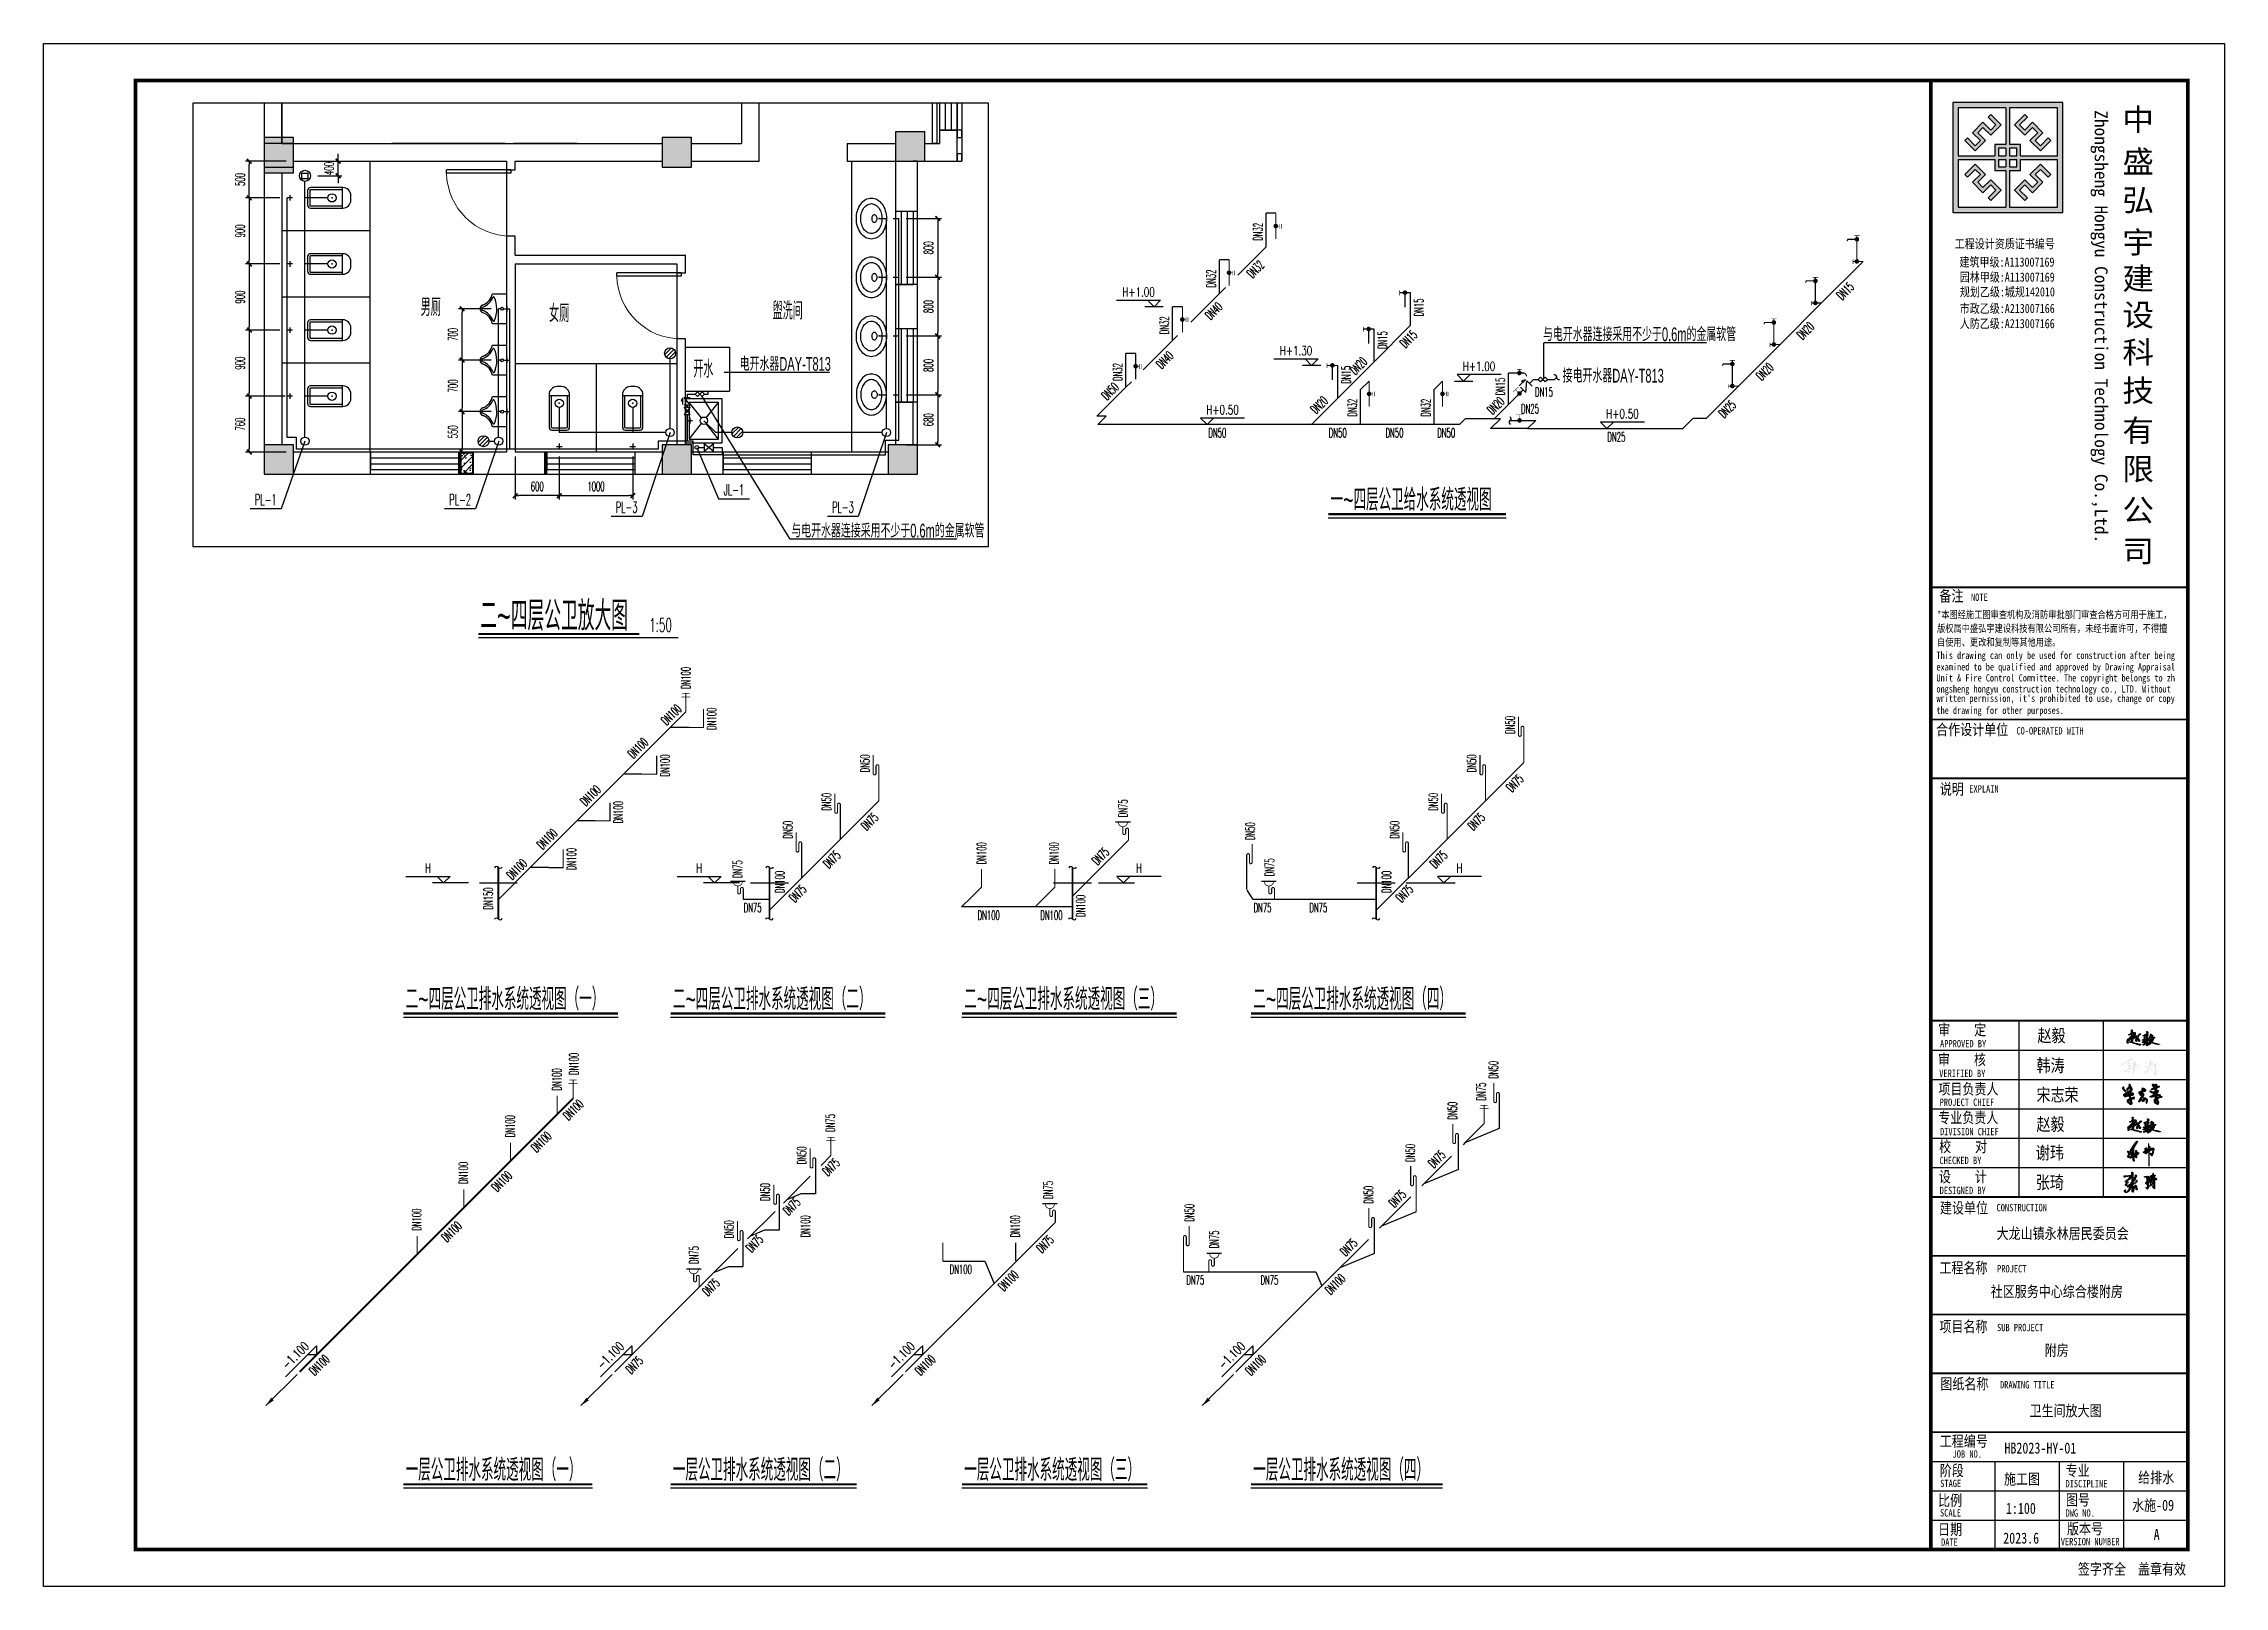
# Model space of a CAD drawing. Header units: inches. Extents: x -1293886 to -986005, y -15154 to 203628.
# Drawn here: x -1189750 to -1130350, y 64437 to 106437 of the extents above; entities that cross this region are included whole.
import ezdxf
from ezdxf.enums import TextEntityAlignment as Align

# ---------------------------------------------------------------- set-up
doc = ezdxf.new("R2010")
doc.units = ezdxf.units.IN
doc.header["$LTSCALE"] = 100
doc.header["$MEASUREMENT"] = 0
doc.linetypes.add('CONTINOUS', pattern=[0])
doc.layers.get('0').update_dxf_attribs({"color": 252})
doc.layers.add('COLU', color=2, linetype='Continuous', lineweight=30)
doc.layers.add('COLU-HATCH', color=7, linetype='Continuous', lineweight=25, true_color=0x5b5b5b)
doc.layers.add('nb-plugin', color=7, linetype='Continuous', true_color=0xffffff)
for name, color, linetype in [('PUB_HATCH', 8, 'Continuous'), ('PUB_WALL', 9, 'Continuous'), ('Q', 7, 'Continuous'), ('TK', 142, 'Continuous'), ('W_DIM', 4, 'Continuous'), ('W_DIM_EV', 4, 'Continuous'), ('WCSB', 7, 'Continuous'), ('WP_G', 3, 'Continuous'), ('WP_G_DN', 4, 'Continuous'), ('WP_G_EV', 4, 'Continuous'), ('WP_G_LGBH', 4, 'Continuous'), ('WP_G_PJ', 7, 'Continuous'), ('WP_P', 2, 'Continuous'), ('WP_P_DN', 4, 'Continuous'), ('WP_P_EV', 4, 'Continuous'), ('WP_P_LGBH', 4, 'Continuous'), ('WP_P_PJ', 7, 'Continuous'), ('WP_P_PJ_DN', 4, 'Continuous'), ('WZ', 6, 'Continuous'), ('XM', 7, 'Continuous')]:
    doc.layers.add(name, color=color, linetype=linetype)
doc.styles.add('C3', font='SIMPLEX.SHX', dxfattribs={"width": 0.7, "bigfont": 'HZTXT.SHX'})
doc.styles.add('DIM_FONT', font='bzxw.shx', dxfattribs={"width": 0.55, "bigfont": 'bzhz.shx'})
doc.styles.add('DXF', font='bzxw.shx', dxfattribs={"width": 0.7, "bigfont": 'bzhz.shx'})
doc.styles.add('HYZT1', font='SimSun.ttf', dxfattribs={"width": 0.8})
doc.styles.add('HYZT2', font='SIMHEI.TTF', dxfattribs={"width": 0.8})
doc.styles.add('HZ', font='SIMPLEX.SHX', dxfattribs={"width": 0.55, "bigfont": 'HZTXT.SHX'})
doc.styles.add('HZ2', font='ROMAND.SHX', dxfattribs={"width": 0.7, "bigfont": 'HZTXT.SHX'})
doc.styles.get("Standard").update_dxf_attribs({"font": 'txt.shx', "bigfont": 'bzhz.shx'})
doc.dimstyles.new('ISO-25$0', dxfattribs={"dimtxt": 150, "dimasz": 30, "dimexe": 0, "dimexo": 0, "dimgap": 50, "dimtad": 1, "dimdec": 0, "dimtxsty": 'Standard', "dimblk": 'ARCHTICK', "dimcen": 2.5, "dimdle": 20, "dimadec": 0, "dimazin": 0, "dimtfac": 1, "dimtdec": 0, "dimtmove": 0, "dimatfit": 3, "dimldrblk": 'ARCHTICK', "dimfxl": 0, "dimlwe": 25, "dimarcsym": 0})
doc.dimstyles.get("Standard").update_dxf_attribs({"dimtxt": 0.18, "dimasz": 0.18, "dimexe": 0.18, "dimexo": 0.0625, "dimgap": 0.09, "dimtad": 0, "dimtih": 1, "dimtoh": 1, "dimdec": 4, "dimzin": 0, "dimdsep": 46, "dimtxsty": 'Standard', "dimcen": 0.09, "dimadec": 0, "dimazin": 0, "dimtfac": 1, "dimtdec": 4, "dimtofl": 0, "dimtmove": 0, "dimatfit": 3, "dimfxl": 0, "dimtolj": 1, "dimtzin": 0, "dimarcsym": 0})

msp = doc.modelspace()

# ---------------------------------------------------------------- texts
at = {"layer": 'Q', "style": 'HYZT1', "width": 0.8}
for s, p in [('赵毅', (-1135441, 79258.7)), ('韩涛', (-1135466.6, 78443)), ('宋志荣', (-1135466.6, 77643)), ('赵毅', (-1135466.6, 76843)), ('谢玮', (-1135485.9, 76066.4)), ('张琦', (-1135485.9, 75258.7))]:
    msp.add_text(s, height=350, dxfattribs=at).set_placement(p)
at = {"layer": 'WP_G_DN', "style": 'HZ', "width": 0.55}
for s, rotation, p in [('DN32', 90, (-1156676.6, 101313.9)), ('DN32', 45, (-1156740.3, 100296.6)), ('DN32', 90, (-1157949.2, 100041.3)), ('DN15', 45, (-1140677.4, 99701.5)), ('DN40', 45, (-1157877.8, 99159.2)), ('DN15', 90, (-1152291.8, 99253.6)), ('DN32', 90, (-1159221.8, 98768.7)), ('DN15', 45, (-1152572.2, 98394.9)), ('DN20', 45, (-1141758.1, 98620.8)), ('DN40', 45, (-1159211.4, 97825.5)), ('DN15', 90, (-1153281.6, 98365)), ('DN32', 90, (-1160494.4, 97496.1)), ('DN15', 90, (-1154271.4, 97422.1)), ('DN20', 45, (-1153936.1, 97667.4)), ('DN20', 45, (-1142868, 97510.9)), ('DN50', 45, (-1160700.7, 96972.6)), ('DN20', 45, (-1155004.1, 96599.4)), ('DN15', 90, (-1150072, 97102)), ('DN32', 90, (-1154100.7, 96525.6)), ('DN32', 90, (-1152100.7, 96525.6)), ('DN20', 45, (-1150198.3, 96581.1)), ('DN25', 45, (-1143890.3, 96488.6))]:
    msp.add_text(s, height=250, rotation=rotation, dxfattribs=at).set_placement(p, align=Align.MIDDLE)
for s, p in [('DN15', (-1148883.7, 96954.8)), ('DN25', (-1149263.5, 96497.3)), ('DN50', (-1157780.1, 95842.6)), ('DN50', (-1154499.2, 95841.5)), ('DN50', (-1152953.1, 95841.5)), ('DN50', (-1151545.2, 95841.5)), ('DN25', (-1146909.9, 95732.1))]:
    msp.add_text(s, height=250, dxfattribs=at).set_placement(p, align=Align.MIDDLE)
at = {"layer": 'WP_G_LGBH', "style": 'HZ2', "width": 0.55}
msp.add_text('JL-1', height=300, dxfattribs=at).set_placement((-1170946.2, 94140.1), align=Align.CENTER)
at = {"layer": 'WP_P_DN', "style": 'HZ', "width": 0.55}
for s, rotation, p in [('DN100', 45, (-1172651.8, 88168.8)), ('DN100', 45, (-1173560.6, 87259.9)), ('DN100', 45, (-1174853.9, 85966.6)), ('DN75', 45, (-1149676.5, 86303.3)), ('DN100', 45, (-1176035.5, 84785.1)), ('DN75', 45, (-1167248.9, 85256.6)), ('DN75', 45, (-1150723.2, 85256.6)), ('DN75', 45, (-1168277.5, 84227.9)), ('DN75', 45, (-1160959.1, 84313.3)), ('DN75', 45, (-1151751.9, 84227.9)), ('DN100', 45, (-1176860.4, 83960.2)), ('DN100', 90, (-1169697.7, 83615.9)), ('DN100', 90, (-1153172, 83615.9)), ('DN150', 90, (-1177640.2, 83162.9)), ('DN75', 45, (-1169205.8, 83299.7)), ('DN100', 90, (-1161501.1, 82962.4)), ('DN75', 45, (-1152680.1, 83299.7)), ('DN100', 45, (-1175322.9, 77410.7)), ('DN100', 45, (-1176194, 76539.6)), ('DN75', 45, (-1168301.2, 75851.1)), ('DN75', 45, (-1151799, 76068.2)), ('DN100', 45, (-1177269.6, 75464)), ('DN75', 45, (-1169372.6, 74779.6)), ('DN75', 45, (-1152873.9, 74993.3)), ('DN100', 45, (-1178638.6, 74095.1)), ('DN75', 45, (-1170383.6, 73768.6)), ('DN75', 45, (-1162472.7, 73756.6)), ('DN75', 45, (-1154199.5, 73667.7)), ('DN75', 45, (-1171570.2, 72582.1)), ('DN100', 45, (-1163471.2, 72758)), ('DN100', 45, (-1154568, 72662.8)), ('DN100', 45, (-1182239.4, 70462.6)), ('DN75', 45, (-1173658, 70462.6)), ('DN100', 45, (-1165735, 70462.6)), ('DN100', 45, (-1156736.6, 70462.6))]:
    msp.add_text(s, height=250, rotation=rotation, dxfattribs=at).set_placement(p, align=Align.MIDDLE)
for s, p in [('DN75', (-1170436.8, 82913.6)), ('DN100', (-1164006.7, 82707.9)), ('DN100', (-1162298, 82707.9)), ('DN75', (-1156548.7, 82913.6)), ('DN75', (-1155029.5, 82913.6)), ('DN100', (-1164767.5, 73069.7)), ('DN75', (-1158379.5, 72777.9)), ('DN75', (-1156359.5, 72777.9))]:
    msp.add_text(s, height=250, dxfattribs=at).set_placement(p, align=Align.MIDDLE)
at = {"layer": 'WP_P_LGBH', "style": 'HZ2', "width": 0.55}
for s, p in [('PL-1', (-1183699.3, 93870.7)), ('PL-2', (-1178405.8, 93870.7)), ('PL-3', (-1173870.3, 93666.6)), ('PL-3', (-1167978.3, 93666.6))]:
    msp.add_text(s, height=300, dxfattribs=at).set_placement(p, align=Align.CENTER)
at = {"layer": 'WP_P_PJ_DN', "style": 'HZ', "width": 0.55}
for s, p in [('DN100', (-1172257.2, 89166.2)), ('DN100', (-1171553.5, 88056.6)), ('DN50', (-1149804, 87888.5)), ('DN100', (-1172826.1, 86784)), ('DN50', (-1167376.3, 86841.9)), ('DN50', (-1150850.7, 86841.9)), ('DN100', (-1174098.7, 85511.4)), ('DN50', (-1168423, 85795.2)), ('DN75', (-1160351.3, 85618.1)), ('DN50', (-1151897.3, 85795.2)), ('DN50', (-1169477.3, 85035.9)), ('DN50', (-1156884.9, 84995.7)), ('DN50', (-1152951.6, 85035.9)), ('DN100', (-1175371.3, 84238.8)), ('DN100', (-1164201.4, 84393.6)), ('DN100', (-1162226.7, 84393.6)), ('DN75', (-1170848.6, 83961.9)), ('DN75', (-1156356.5, 84012.7)), ('DN100', (-1175770.6, 78237.4)), ('DN100', (-1175305.7, 78661.6)), ('DN50', (-1150259.6, 78500.6)), ('DN75', (-1150595.4, 77906.9)), ('DN100', (-1177043.2, 76964.8)), ('DN75', (-1168319, 77051.2)), ('DN50', (-1151374.6, 77385.6)), ('DN50', (-1169101.8, 76171.7)), ('DN50', (-1152523.9, 76236.3)), ('DN100', (-1178315.8, 75692.2)), ('DN75', (-1162386.5, 75228.7)), ('DN50', (-1170095.9, 75172.8)), ('DN50', (-1153661.8, 75098.4)), ('DN100', (-1179588.4, 74419.6)), ('DN50', (-1171080.3, 74158.8)), ('DN100', (-1168998.3, 74239.8)), ('DN100', (-1163284.2, 74239.8)), ('DN50', (-1158540.1, 74605.6)), ('DN75', (-1172037.4, 73456.5)), ('DN75', (-1157865.7, 73881.1))]:
    msp.add_text(s, height=250, rotation=90, dxfattribs=at).set_placement(p, align=Align.MIDDLE)
at = {"layer": 'WZ', "color": 1, "style": 'DXF', "width": 0.6}
for s, height, p in [('男厕', 480, (-1179479.7, 99022.3)), ('女厕', 480, (-1175982.4, 98854.5)), ('盥洗间', 480, (-1169893.8, 98925.7)), ('与电开水器连接采用不少于0.6m的金属软管', 375, (-1148908.9, 98337)), ('开水', 480, (-1172052.8, 97344.7)), ('电开水器DAY-T813', 375, (-1170790.4, 97530.5)), ('接电开水器DAY-T813', 375, (-1148373, 97209.4)), ('与电开水器连接采用不少于0.6m的金属软管', 375, (-1169383.8, 92990.8))]:
    msp.add_text(s, height=height, dxfattribs=at).set_placement(p)
at = {"layer": 'WZ', "style": 'DIM_FONT', "width": 0.6}
for s, height, p in [('一~四层公卫给水系统透视图', 600, (-1154695.5, 93720.8)), ('二~四层公卫放大图', 800, (-1177856.1, 90459.4)), ('二~四层公卫排水系统透视图（一）', 600, (-1179888.3, 80125)), ('二~四层公卫排水系统透视图（二）', 600, (-1172611.1, 80125)), ('二~四层公卫排水系统透视图（三）', 600, (-1164673.6, 80125)), ('二~四层公卫排水系统透视图（四）', 600, (-1156802.1, 80125)), ('一层公卫排水系统透视图（一）', 600, (-1179888.3, 67309.2)), ('一层公卫排水系统透视图（二）', 600, (-1172611.1, 67309.2)), ('一层公卫排水系统透视图（三）', 600, (-1164673.6, 67309.2)), ('一层公卫排水系统透视图（四）', 600, (-1156802.1, 67309.2))]:
    msp.add_text(s, height=height, dxfattribs=at).set_placement(p)
at = {"layer": 'WZ', "style": 'HZ', "width": 0.55}
msp.add_text('1:50', height=375, dxfattribs=at).set_placement((-1172945.1, 90607.9), align=Align.MIDDLE)
at = {"layer": 'XM', "style": 'HYZT1', "width": 0.8}
for s, p in [('大龙山镇永林居民委员会 ', (-1134672.4, 74044.1)), ('社区服务中心综合楼附房', (-1134914.4, 72464.9)), ('附房', (-1134914.4, 70864.9))]:
    msp.add_text(s, height=300, dxfattribs=at).set_placement(p, align=Align.MIDDLE_CENTER)
for s, p in [('卫生间放大图', (-1135658, 69069)), ('HB2023-HY-01', (-1136341, 68053.1)), ('施工图', (-1136353, 67210.7)), ('给排水', (-1132698.2, 67250.3)), ('1:100', (-1136301.6, 66411)), ('水施-09', (-1132864.3, 66496.8)), ('A', (-1132275.7, 65700.8)), ('2023.6', (-1136374.7, 65601.3))]:
    msp.add_text(s, height=300, dxfattribs=at).set_placement(p)

# ---------------------------------------------------------------- blocks, each defined once
blk = doc.blocks.new('$LIGUAN')
at = {"color": 0, "linetype": 'Continuous'}
blk.add_circle((0, 0), 0.5, dxfattribs=at)
at = {"color": 0, "flags": 1}
for tag in ['THICK', 'BG_D', 'BG_T']:
    blk.add_attdef(tag, (0, 0), '', height=0.0001, dxfattribs=at)
blk = doc.blocks.new('$WC_9')
for p, q in [((-140, 780), (-140, 340)), ((-140, 770), (140, 770)), ((-110, 770), (-110, 340)), ((30, 890), (-30, 890)), ((110, 340), (110, 770)), ((140, 340), (140, 780)), ((-100, 330), (100, 330)), ((-100, 300), (100, 300))]:
    blk.add_line(p, q)
for centre, radius, start, end in [((-30, 780), 110, 90, 180), ((30, 780), 110, 0, 90), ((-100, 340), 40, 180, 270), ((-100, 340), 10, 180, 270), ((100, 340), 10, 270, 0), ((100, 340), 40, 270, 0)]:
    blk.add_arc(centre, radius, start, end)
at = {"style": 'HZ', "width": 0.7, "flags": 1}
for tag in ['UNIT', 'WHAT', 'SPEC']:
    blk.add_attdef(tag, (0, 0), '', height=0.001, dxfattribs=at)
blk = doc.blocks.new('$WC_10')
for p, q in [((-205, 0), (-205, 191)), ((205, 0), (-205, 0)), ((205, 191), (205, 0))]:
    blk.add_line(p, q)
blk.add_circle((0, 60), 20)
for centre, radius, start, end in [((-243, 391), 203, 280.7106, 340.7361), ((-243, 401), 233, 290.4941, 340.7361), ((0, 306), 54, 90.2223, 160.7361), ((0, 316), 24, 90.5002, 160.7361), ((0, 306), 54, 19.2639, 89.7777), ((0, 316), 24, 19.2639, 89.4998), ((243, 401), 233, 199.2639, 248.1394), ((243, 391), 203, 199.2639, 259.2894), ((-158, 173), 10, 110.4941, 246.6675), ((-5, 526), 395, 246.6675, 294.1084), ((152, 175), 10, 294.1084, 68.1394)]:
    blk.add_arc(centre, radius, start, end)
at = {"style": 'HZ', "width": 0.7, "flags": 1}
for tag in ['UNIT', 'WHAT', 'SPEC']:
    blk.add_attdef(tag, (0, 0), '', height=0.001, dxfattribs=at)
blk = doc.blocks.new('$WC_7')
for p, q in [((-39, 281), (-250, 450)), ((250, 450), (39, 281)), ((-39, 219), (-250, 50)), ((250, 50), (39, 219))]:
    blk.add_line(p, q)
for points in [[(-300, 500), (-300, 0), (300, 0), (300, 500)], [(-250, 450), (-250, 50), (250, 50), (250, 450)]]:
    blk.add_lwpolyline(points, close=True)
blk.add_circle((0, 250), 50)
at = {"style": 'HZ', "width": 0.7, "flags": 1}
for tag in ['UNIT', 'WHAT', 'SPEC']:
    blk.add_attdef(tag, (0, 0), '', height=0.01, dxfattribs=at)
blk = doc.blocks.new('$WC_3')
for points in [[(-2, 0, -0.098491), (-109, 16, -0.098491), (-200, 60, -0.098491), (-261, 127, -0.098491), (-282, 205, -0.098491), (-261, 284, -0.098491), (-200, 350, -0.098491), (-109, 394, -0.098491), (-2, 410, -0.098491), (105, 394, -0.098491), (196, 350, -0.098491), (257, 284, -0.098491), (278, 205, -0.098491), (257, 127, -0.098491), (196, 60, -0.098491), (105, 16, -0.098491), (-2, 0, -0.098491)], [(-2, 62, -0.095127), (-80, 73, -0.097034), (-146, 104, -0.099857), (-190, 150, -0.10195), (-206, 205, -0.10195), (-190, 260, -0.099857), (-146, 307, -0.097034), (-80, 338, -0.095127), (-2, 349, -0.095127), (76, 338, -0.097034), (142, 307, -0.099857), (186, 260, -0.10195), (201, 205, -0.10195), (186, 150, -0.099857), (142, 104, -0.097034), (76, 73, -0.095127), (-2, 62, -0.095127)]]:
    blk.add_lwpolyline(points, format="xyb")
blk.add_lwpolyline([(49, 164, 0.12943), (45, 178, 0.10639), (34, 190, 0.084582), (18, 198, 0.073745), (-2, 201, 0.073745), (-22, 198, 0.084582), (-38, 190, 0.10639), (-49, 178, 0.12943), (-53, 164, 0.12943), (-49, 150, 0.10639), (-38, 138, 0.084582), (-22, 130, 0.073745), (-2, 127, 0.073745), (18, 130, 0.084582), (34, 138, 0.10639), (45, 150, 0.12943)], format="xyb", close=True)
at = {"style": 'HZ', "width": 0.7, "flags": 1}
for tag in ['WHAT', 'SPEC', 'UNIT']:
    blk.add_attdef(tag, (-4, 0), '', height=0.001, dxfattribs=at)
blk = doc.blocks.new('$PS001_0')
for p, q in [((-0.48, -0.12), (0.12, 0.48)), ((-0.35, -0.35), (0.35, 0.35)), ((-0.12, -0.49), (0.49, 0.12))]:
    blk.add_line(p, q)
blk.add_circle((0, 0), 0.5)
at = {"style": 'HZ', "width": 0.7, "flags": 1}
for tag in ['UNIT', 'WHAT', 'SPEC']:
    blk.add_attdef(tag, (0, 0), '', height=0.001, dxfattribs=at)
blk = doc.blocks.new('$TCHSYS$WIN2D')
for p, q in [((-0.5, 0.5), (0.5, 0.5)), ((-0.5, 0.5), (-0.5, -0.5)), ((0.5, 0.5), (0.5, -0.5)), ((0.5, 0.167), (-0.5, 0.167)), ((0.5, -0.167), (-0.5, -0.167)), ((-0.5, -0.5), (0.5, -0.5))]:
    blk.add_line(p, q)
blk = doc.blocks.new('_FZH')
blk.add_lwpolyline([(-0.5, -0.5), (0.5, -0.5), (0.5, 0.5), (-0.5, 0.5)], close=True)
at = {"layer": 'PUB_HATCH'}
blk.add_solid([(-0.5, -0.5), (0.5, -0.5), (-0.5, 0.5), (0.5, 0.5)], dxfattribs=at)
blk = doc.blocks.new('$DorLib2D$00000001')
for p, q in [((0.45, 0.975), (0.5, 0.975)), ((0.45, 0), (0.45, 0.975)), ((0.5, 0), (0.5, 0.975)), ((0.5, 0), (0.45, 0))]:
    blk.add_line(p, q)
at = {"lineweight": 13}
blk.add_arc((0.475, 0), 0.975, 91.4693, 180, dxfattribs=at)
blk = doc.blocks.new('$PS005_0')
blk.add_point((0, 0))
blk = doc.blocks.new('$PS010_0')
blk.add_point((0, 0))
blk = doc.blocks.new('$PS003_0')
blk.add_lwpolyline([(-0.27, 0.24), (0.27, 0.24), (0.27, -0.26), (-0.27, -0.26)], close=True)
blk.add_circle((0, 0), 0.5)
at = {"style": 'HZ', "width": 0.7, "flags": 1}
for tag in ['UNIT', 'WHAT', 'SPEC']:
    blk.add_attdef(tag, (0, 0), '', height=0.001, dxfattribs=at)
blk = doc.blocks.new('$dimbk')
blk.add_line((0, 0), (-1, 0))
at = {"const_width": 0.45}
blk.add_lwpolyline([(-0.64, -0.64), (0.64, 0.64)], dxfattribs=at)
blk = doc.blocks.new('*D446')
at = {"layer": 'Defpoints', "color": 0}
for p in [(-1182481, 103238), (-1182481, 102838), (-1181726, 103238)]:
    blk.add_point(p, dxfattribs=at)
at = {"layer": 'W_DIM', "lineweight": -2}
for p, q in [((-1181726, 103338), (-1181726, 103438)), ((-1182281, 103238), (-1181626, 103238)), ((-1182281, 102838), (-1181626, 102838)), ((-1181726, 102838), (-1181726, 103238)), ((-1181726, 102738), (-1181726, 102638))]:
    blk.add_line(p, q, dxfattribs=at)
at = {"layer": 'W_DIM', "lineweight": -2, "xscale": 100, "yscale": 100, "zscale": 100}
for p, rotation in [((-1181726, 103238), 270), ((-1181726, 102838), 90)]:
    blk.add_blockref('$dimbk', p, dxfattribs=dict(at, rotation=rotation))
at = {"layer": 'W_DIM', "color": 0, "insert": (-1181977, 103038), "char_height": 251, "attachment_point": 5, "rotation": 90, "style": 'HZ'}
blk.add_mtext('\\A1;400', dxfattribs=at)
blk = doc.blocks.new('$GS015_0')
for p, q in [((-1, 0), (0, 0)), ((-0.5, -0.5), (-0.5, 0.5))]:
    blk.add_line(p, q)
at = {"style": 'HZ', "width": 0.7, "flags": 1}
for tag in ['UNIT', 'SPEC', 'WHAT']:
    blk.add_attdef(tag, (0, 0), '', height=0.001, dxfattribs=at)
blk = doc.blocks.new('*D447')
at = {"layer": 'Defpoints', "color": 0}
for p in [(-1184147, 103238), (-1182944, 103238), (-1183117, 102238)]:
    blk.add_point(p, dxfattribs=at)
at = {"layer": 'W_DIM', "lineweight": -2}
for p, q in [((-1183144, 103238), (-1184247, 103238)), ((-1184147, 102338), (-1184147, 103138)), ((-1183317, 102238), (-1184247, 102238))]:
    blk.add_line(p, q, dxfattribs=at)
at = {"layer": 'W_DIM', "lineweight": -2, "xscale": 100, "yscale": 100, "zscale": 100}
for p, rotation in [((-1184147, 103238), 90), ((-1184147, 102238), 270)]:
    blk.add_blockref('$dimbk', p, dxfattribs=dict(at, rotation=rotation))
at = {"layer": 'W_DIM', "color": 0, "insert": (-1184397, 102738), "char_height": 250, "attachment_point": 5, "rotation": 90, "style": 'HZ'}
blk.add_mtext('500', dxfattribs=at)
blk = doc.blocks.new('*D448')
at = {"layer": 'Defpoints', "color": 0}
for p in [(-1183117, 102238), (-1184147, 100438), (-1183117, 100438)]:
    blk.add_point(p, dxfattribs=at)
at = {"layer": 'W_DIM', "lineweight": -2}
for p, q in [((-1183317, 102238), (-1184247, 102238)), ((-1184147, 102138), (-1184147, 100538)), ((-1183317, 100438), (-1184247, 100438))]:
    blk.add_line(p, q, dxfattribs=at)
at = {"layer": 'W_DIM', "lineweight": -2, "xscale": 100, "yscale": 100, "zscale": 100}
for p, rotation in [((-1184147, 102238), 90), ((-1184147, 100438), 270)]:
    blk.add_blockref('$dimbk', p, dxfattribs=dict(at, rotation=rotation))
at = {"layer": 'W_DIM', "color": 0, "insert": (-1184397, 101338), "char_height": 250, "attachment_point": 5, "rotation": 90, "style": 'HZ'}
blk.add_mtext('900', dxfattribs=at)
blk = doc.blocks.new('*D449')
at = {"layer": 'Defpoints', "color": 0}
for p in [(-1183117, 100438), (-1184147, 98638), (-1183117, 98638)]:
    blk.add_point(p, dxfattribs=at)
at = {"layer": 'W_DIM', "lineweight": -2}
for p, q in [((-1183317, 100438), (-1184247, 100438)), ((-1184147, 100338), (-1184147, 98738)), ((-1183317, 98638), (-1184247, 98638))]:
    blk.add_line(p, q, dxfattribs=at)
at = {"layer": 'W_DIM', "lineweight": -2, "xscale": 100, "yscale": 100, "zscale": 100}
for p, rotation in [((-1184147, 100438), 90), ((-1184147, 98638), 270)]:
    blk.add_blockref('$dimbk', p, dxfattribs=dict(at, rotation=rotation))
at = {"layer": 'W_DIM', "color": 0, "insert": (-1184397, 99538), "char_height": 250, "attachment_point": 5, "rotation": 90, "style": 'HZ'}
blk.add_mtext('900', dxfattribs=at)
blk = doc.blocks.new('*D450')
at = {"layer": 'Defpoints', "color": 0}
for p in [(-1183117, 98638), (-1184147, 96838), (-1183117, 96838)]:
    blk.add_point(p, dxfattribs=at)
at = {"layer": 'W_DIM', "lineweight": -2}
for p, q in [((-1183317, 98638), (-1184247, 98638)), ((-1184147, 98538), (-1184147, 96938)), ((-1183317, 96838), (-1184247, 96838))]:
    blk.add_line(p, q, dxfattribs=at)
at = {"layer": 'W_DIM', "lineweight": -2, "xscale": 100, "yscale": 100, "zscale": 100}
for p, rotation in [((-1184147, 98638), 90), ((-1184147, 96838), 270)]:
    blk.add_blockref('$dimbk', p, dxfattribs=dict(at, rotation=rotation))
at = {"layer": 'W_DIM', "color": 0, "insert": (-1184397, 97738), "char_height": 250, "attachment_point": 5, "rotation": 90, "style": 'HZ'}
blk.add_mtext('900', dxfattribs=at)
blk = doc.blocks.new('*D451')
at = {"layer": 'Defpoints', "color": 0}
for p in [(-1182967, 96838, 1200), (-1184147, 95318), (-1182944, 95318)]:
    blk.add_point(p, dxfattribs=at)
at = {"layer": 'W_DIM', "lineweight": -2}
for p, q in [((-1183167, 96838), (-1184247, 96838)), ((-1184147, 96738), (-1184147, 95418)), ((-1183144, 95318), (-1184247, 95318))]:
    blk.add_line(p, q, dxfattribs=at)
at = {"layer": 'W_DIM', "lineweight": -2, "xscale": 100, "yscale": 100, "zscale": 100}
for p, rotation in [((-1184147, 96838), 90), ((-1184147, 95318), 270)]:
    blk.add_blockref('$dimbk', p, dxfattribs=dict(at, rotation=rotation))
at = {"layer": 'W_DIM', "color": 0, "insert": (-1184397, 96078), "char_height": 250, "attachment_point": 5, "rotation": 90, "style": 'HZ'}
blk.add_mtext('760', dxfattribs=at)
blk = doc.blocks.new('$VA036_1')
for points in [[(-0.25, -0.25), (0, 0), (-0.25, 0.25), (-0.5, 0)], [(0.25, -0.25), (0.5, 0), (0.25, 0.25), (0, 0)]]:
    blk.add_lwpolyline(points, close=True)
at = {"flags": 1}
for tag in ['UNIT', 'WHAT', 'SPEC']:
    blk.add_attdef(tag, (0, 0), '', height=0.00000236, dxfattribs=at)
blk = doc.blocks.new('$GS001_0')
for p, q in [((-1, 0), (0, 0)), ((-0.5, -0.5), (-0.5, 0.5))]:
    blk.add_line(p, q)
at = {"width": 0.7, "flags": 1}
for tag in ['UNIT', 'SPEC', 'WHAT']:
    blk.add_attdef(tag, (0, 0), '', height=0.001, dxfattribs=at)
blk = doc.blocks.new('$VA002_1')
blk.add_lwpolyline([(-0.5, 0.4), (-0.5, -0.4), (0.5, 0.4), (0.5, -0.4)], close=True)
at = {"style": 'C3', "width": 0.75, "flags": 1}
for tag in ['UNIT', 'WHAT', 'SPEC']:
    blk.add_attdef(tag, (0, 0), '', height=0.001, dxfattribs=at)
blk = doc.blocks.new('$GS011_0')
for p, q in [((-1, 0), (0, 0)), ((-0.5, -0.5), (-0.5, 0.5))]:
    blk.add_line(p, q)
at = {"width": 0.7, "flags": 1}
for tag in ['UNIT', 'SPEC', 'WHAT']:
    blk.add_attdef(tag, (0, 0), '', height=0.001, dxfattribs=at)
blk = doc.blocks.new('$PS012_0')
blk.add_point((0, 0))
blk = doc.blocks.new('*D452')
at = {"layer": 'Defpoints', "color": 0}
for p in [(-1176904, 95397), (-1175704, 95397), (-1176904, 94131)]:
    blk.add_point(p, dxfattribs=at)
at = {"layer": 'W_DIM', "lineweight": -2}
for p, q in [((-1176904, 95197), (-1176904, 94031)), ((-1175704, 95197), (-1175704, 94031)), ((-1175804, 94131), (-1176804, 94131))]:
    blk.add_line(p, q, dxfattribs=at)
at = {"layer": 'W_DIM', "lineweight": -2, "xscale": 100, "yscale": 100, "zscale": 100, "rotation": 180}
blk.add_blockref('$dimbk', (-1176904, 94131), dxfattribs=at)
at = {"layer": 'W_DIM', "lineweight": -2, "xscale": 100, "yscale": 100, "zscale": 100}
blk.add_blockref('$dimbk', (-1175704, 94131), dxfattribs=at)
at = {"layer": 'W_DIM', "color": 0, "insert": (-1176304, 94381), "char_height": 250, "attachment_point": 5, "style": 'HZ'}
blk.add_mtext('600', dxfattribs=at)
blk = doc.blocks.new('*D453')
at = {"layer": 'Defpoints', "color": 0}
for p in [(-1175704, 95397), (-1173704, 95397), (-1173704, 94131)]:
    blk.add_point(p, dxfattribs=at)
at = {"layer": 'W_DIM', "lineweight": -2}
for p, q in [((-1175704, 95197), (-1175704, 94031)), ((-1173704, 95197), (-1173704, 94031)), ((-1175604, 94131), (-1173804, 94131))]:
    blk.add_line(p, q, dxfattribs=at)
at = {"layer": 'W_DIM', "lineweight": -2, "xscale": 100, "yscale": 100, "zscale": 100, "rotation": 180}
blk.add_blockref('$dimbk', (-1175704, 94131), dxfattribs=at)
at = {"layer": 'W_DIM', "lineweight": -2, "xscale": 100, "yscale": 100, "zscale": 100}
blk.add_blockref('$dimbk', (-1173704, 94131), dxfattribs=at)
at = {"layer": 'W_DIM', "color": 0, "insert": (-1174704, 94381), "char_height": 250, "attachment_point": 5, "style": 'HZ'}
blk.add_mtext('1000', dxfattribs=at)
blk = doc.blocks.new('*D454')
at = {"layer": 'Defpoints', "color": 0}
for p in [(-1177355, 97819), (-1178351, 96419), (-1177355, 96419)]:
    blk.add_point(p, dxfattribs=at)
at = {"layer": 'W_DIM', "lineweight": -2}
for p, q in [((-1177555, 97819), (-1178451, 97819)), ((-1178351, 97719), (-1178351, 96519)), ((-1177555, 96419), (-1178451, 96419))]:
    blk.add_line(p, q, dxfattribs=at)
at = {"layer": 'W_DIM', "lineweight": -2, "xscale": 100, "yscale": 100, "zscale": 100}
for p, rotation in [((-1178351, 97819), 90), ((-1178351, 96419), 270)]:
    blk.add_blockref('$dimbk', p, dxfattribs=dict(at, rotation=rotation))
at = {"layer": 'W_DIM', "color": 0, "insert": (-1178601, 97119), "char_height": 250, "attachment_point": 5, "rotation": 90, "style": 'HZ'}
blk.add_mtext('700', dxfattribs=at)
blk = doc.blocks.new('*D455')
at = {"layer": 'Defpoints', "color": 0}
for p in [(-1178351, 99219), (-1177355, 99219), (-1177355, 97819)]:
    blk.add_point(p, dxfattribs=at)
at = {"layer": 'W_DIM', "lineweight": -2}
for p, q in [((-1177555, 99219), (-1178451, 99219)), ((-1178351, 97919), (-1178351, 99119)), ((-1177555, 97819), (-1178451, 97819))]:
    blk.add_line(p, q, dxfattribs=at)
at = {"layer": 'W_DIM', "lineweight": -2, "xscale": 100, "yscale": 100, "zscale": 100}
for p, rotation in [((-1178351, 99219), 90), ((-1178351, 97819), 270)]:
    blk.add_blockref('$dimbk', p, dxfattribs=dict(at, rotation=rotation))
at = {"layer": 'W_DIM', "color": 0, "insert": (-1178601, 98519), "char_height": 250, "attachment_point": 5, "rotation": 90, "style": 'HZ'}
blk.add_mtext('700', dxfattribs=at)
blk = doc.blocks.new('*D456')
at = {"layer": 'Defpoints', "color": 0}
for p in [(-1177555, 96419), (-1178351, 95318), (-1177555, 95318)]:
    blk.add_point(p, dxfattribs=at)
at = {"layer": 'W_DIM', "lineweight": -2}
for p, q in [((-1177755, 96419), (-1178451, 96419)), ((-1178351, 96319), (-1178351, 95418)), ((-1177755, 95318), (-1178451, 95318))]:
    blk.add_line(p, q, dxfattribs=at)
at = {"layer": 'W_DIM', "lineweight": -2, "xscale": 100, "yscale": 100, "zscale": 100}
for p, rotation in [((-1178351, 96419), 90), ((-1178351, 95318), 270)]:
    blk.add_blockref('$dimbk', p, dxfattribs=dict(at, rotation=rotation))
at = {"layer": 'W_DIM', "color": 0, "insert": (-1178601, 95869), "char_height": 250, "attachment_point": 5, "rotation": 90, "style": 'HZ'}
blk.add_mtext('550', dxfattribs=at)
blk = doc.blocks.new('$GS002_0')
for p, q in [((-1, 0), (0, 0)), ((-0.5, -0.5), (-0.5, 0.5))]:
    blk.add_line(p, q)
at = {"width": 0.7, "flags": 1}
for tag in ['UNIT', 'SPEC', 'WHAT']:
    blk.add_attdef(tag, (0, 0), '', height=0.001, dxfattribs=at)
blk = doc.blocks.new('$PS007_0')
blk.add_point((0, 0))
blk = doc.blocks.new('$VA005_1')
for p, q in [((-0.48, 0.6), (0.47, 0.6)), ((0.47, 0.6), (0.03, 0.8)), ((0.03, 0.8), (0.03, 0.59))]:
    blk.add_line(p, q)
blk.add_lwpolyline([(-0.5, 0.4), (-0.5, -0.4), (0.5, 0.4), (0.5, -0.4)])
at = {"width": 0.7, "flags": 1}
for tag in ['UNIT', 'WHAT', 'SPEC']:
    blk.add_attdef(tag, (0, 0), '', height=0.001, dxfattribs=at)
blk = doc.blocks.new('*D457')
at = {"layer": 'Defpoints', "color": 0}
for p in [(-1166459, 101678), (-1166459, 100078), (-1165397, 100078)]:
    blk.add_point(p, dxfattribs=at)
at = {"layer": 'W_DIM', "lineweight": -2}
for p, q in [((-1166259, 101678), (-1165297, 101678)), ((-1165397, 101578), (-1165397, 100178)), ((-1166259, 100078), (-1165297, 100078))]:
    blk.add_line(p, q, dxfattribs=at)
at = {"layer": 'W_DIM', "lineweight": -2, "xscale": 100, "yscale": 100, "zscale": 100}
for p, rotation in [((-1165397, 101678), 90), ((-1165397, 100078), 270)]:
    blk.add_blockref('$dimbk', p, dxfattribs=dict(at, rotation=rotation))
at = {"layer": 'W_DIM', "color": 0, "insert": (-1165647, 100878), "char_height": 250, "attachment_point": 5, "rotation": 90, "style": 'HZ'}
blk.add_mtext('800', dxfattribs=at)
blk = doc.blocks.new('*D458')
at = {"layer": 'Defpoints', "color": 0}
for p in [(-1166459, 100078), (-1166459, 98478), (-1165397, 98478)]:
    blk.add_point(p, dxfattribs=at)
at = {"layer": 'W_DIM', "lineweight": -2}
for p, q in [((-1166259, 100078), (-1165297, 100078)), ((-1165397, 99978), (-1165397, 98578)), ((-1166259, 98478), (-1165297, 98478))]:
    blk.add_line(p, q, dxfattribs=at)
at = {"layer": 'W_DIM', "lineweight": -2, "xscale": 100, "yscale": 100, "zscale": 100}
for p, rotation in [((-1165397, 100078), 90), ((-1165397, 98478), 270)]:
    blk.add_blockref('$dimbk', p, dxfattribs=dict(at, rotation=rotation))
at = {"layer": 'W_DIM', "color": 0, "insert": (-1165647, 99278), "char_height": 250, "attachment_point": 5, "rotation": 90, "style": 'HZ'}
blk.add_mtext('800', dxfattribs=at)
blk = doc.blocks.new('*D459')
at = {"layer": 'Defpoints', "color": 0}
for p in [(-1166459, 98478), (-1166459, 96878), (-1165397, 96878)]:
    blk.add_point(p, dxfattribs=at)
at = {"layer": 'W_DIM', "lineweight": -2}
for p, q in [((-1166259, 98478), (-1165297, 98478)), ((-1165397, 98378), (-1165397, 96978)), ((-1166259, 96878), (-1165297, 96878))]:
    blk.add_line(p, q, dxfattribs=at)
at = {"layer": 'W_DIM', "lineweight": -2, "xscale": 100, "yscale": 100, "zscale": 100}
for p, rotation in [((-1165397, 98478), 90), ((-1165397, 96878), 270)]:
    blk.add_blockref('$dimbk', p, dxfattribs=dict(at, rotation=rotation))
at = {"layer": 'W_DIM', "color": 0, "insert": (-1165647, 97678), "char_height": 250, "attachment_point": 5, "rotation": 90, "style": 'HZ'}
blk.add_mtext('800', dxfattribs=at)
blk = doc.blocks.new('*D460')
at = {"layer": 'Defpoints', "color": 0}
for p in [(-1166459, 96878), (-1166459, 95518), (-1165397, 95518)]:
    blk.add_point(p, dxfattribs=at)
at = {"layer": 'W_DIM', "lineweight": -2}
for p, q in [((-1166259, 96878), (-1165297, 96878)), ((-1165397, 96778), (-1165397, 95618)), ((-1166259, 95518), (-1165297, 95518))]:
    blk.add_line(p, q, dxfattribs=at)
at = {"layer": 'W_DIM', "lineweight": -2, "xscale": 100, "yscale": 100, "zscale": 100}
for p, rotation in [((-1165397, 96878), 90), ((-1165397, 95518), 270)]:
    blk.add_blockref('$dimbk', p, dxfattribs=dict(at, rotation=rotation))
at = {"layer": 'W_DIM', "color": 0, "insert": (-1165647, 96198), "char_height": 250, "attachment_point": 5, "rotation": 90, "style": 'HZ'}
blk.add_mtext('680', dxfattribs=at)
blk = doc.blocks.new('$GS002_1')
for points, const_width in [([(-170, 602), (-420, 602), (-439, 553)], 30), ([(-92, 700), (-242, 700)], 15), ([(-170, 702), (-170, 0)], 30), ([(0, 0), (-273, 0)], 30), ([(-273, 54), (-273, -66)], 15)]:
    blk.add_lwpolyline(points, dxfattribs=dict(const_width=const_width))
at = {"const_width": 62.5}
for points in [[(-139, 602, -1), (-201, 602, -1)], [(-139, 2, -1), (-201, 2, -1)]]:
    blk.add_lwpolyline(points, format="xyb", close=True, dxfattribs=at)
at = {"style": 'HZ', "width": 0.7, "flags": 1}
for tag in ['UNIT', 'WHAT', 'SPEC']:
    blk.add_attdef(tag, (0, 0), '', height=0.0001, dxfattribs=at)
blk = doc.blocks.new('$GS011_1')
for points, const_width in [([(0, 0), (-300, 0)], 30), ([(-298, 60), (-298, -70)], 15), ([(-150, 0), (-150, -400)], 30)]:
    blk.add_lwpolyline(points, dxfattribs=dict(const_width=const_width))
at = {"const_width": 62.5}
blk.add_lwpolyline([(-119, 0, -1), (-181, 0, -1)], format="xyb", close=True, dxfattribs=at)
at = {"style": 'HZ', "width": 0.7, "flags": 1}
for tag in ['UNIT', 'WHAT', 'SPEC']:
    blk.add_attdef(tag, (0, 0), '', height=0.001, dxfattribs=at)
blk = doc.blocks.new('$GS015_2')
for points, const_width in [([(0, 0), (0, -700)], 30), ([(0, -350), (100, -350)], 10), ([(100, -290), (100, -420)], 15), ([(150, -290), (150, -420)], 15)]:
    blk.add_lwpolyline(points, dxfattribs=dict(const_width=const_width))
at = {"const_width": 62.5}
blk.add_lwpolyline([(-1, -380, 1), (-1, -317, 1)], format="xyb", close=True, dxfattribs=at)
at = {"flags": 1}
for tag in ['UNIT', 'WHAT', 'SPEC']:
    blk.add_attdef(tag, (0, 0), '', height=0.001, dxfattribs=at)
blk = doc.blocks.new('$GS001_2')
at = {"const_width": 30}
blk.add_lwpolyline([(0, 0), (400, 0, -0.443942), (486, -95, 1.105826)], format="xyb", dxfattribs=at)
at = {"const_width": 15}
for points in [[(231, 100), (359, 100)], [(296, 0), (296, 100)]]:
    blk.add_lwpolyline(points, dxfattribs=at)
at = {"const_width": 62.5}
blk.add_lwpolyline([(265, 0, 1), (327, 0, 1)], format="xyb", close=True, dxfattribs=at)
at = {"style": 'HZ', "width": 0.7, "flags": 1}
for tag in ['UNIT', 'WHAT', 'SPEC']:
    blk.add_attdef(tag, (0, 0), '', height=0.0001, dxfattribs=at)
blk = doc.blocks.new('$PS003_1')
for points, const_width in [([(-125, 407), (125, 407)], 20), ([(-100, 500), (100, 500)], 20), ([(0, 500), (0, 0)], 30)]:
    blk.add_lwpolyline(points, dxfattribs=dict(const_width=const_width))
at = {"style": 'HZ', "width": 0.7, "flags": 1}
for tag in ['UNIT', 'WHAT', 'SPEC']:
    blk.add_attdef(tag, (0, 0), '', height=0.001, dxfattribs=at)
blk = doc.blocks.new('$VA001_1')
at = {"const_width": 15}
for points in [[(-100, 150), (100, 150)], [(0, 150), (0, 0)]]:
    blk.add_lwpolyline(points, dxfattribs=at)
at = {"const_width": 62.5}
blk.add_lwpolyline([(-31, 0, 1), (31, 0, 1)], format="xyb", close=True, dxfattribs=at)
at = {"width": 0.7, "flags": 1}
for tag in ['WHAT', 'SPEC', 'UNIT']:
    blk.add_attdef(tag, (58, 105), '', height=0.001, dxfattribs=at)
blk = doc.blocks.new('$DGFH')
blk.add_lwpolyline([(0.07, -1.01, -0.575183), (0, 0, 0.604745), (-0.11, 1.01, 16.924828)], format="xyb")
blk = doc.blocks.new('$BG_1')
blk.add_lwpolyline([(10.23, 1.77), (-1.77, 1.77), (0, 0), (1.77, 1.77)])
at = {"style": 'HZ', "width": 0.7}
blk.add_attdef('BG', text='', height=2.5, dxfattribs=at).set_placement((4.22, 2.77), align=Align.CENTER)
blk = doc.blocks.new('$PS015_1')
at = {"const_width": 30}
blk.add_lwpolyline([(0, 0), (400, 0), (400, 500)], dxfattribs=at)
blk = doc.blocks.new('$PS007_2')
at = {"const_width": 30}
blk.add_lwpolyline([(0, 0), (0, 946, 1), (-75, 946), (-75, 746, -1), (-150, 746), (-150, 1244)], format="xyb", dxfattribs=at)
blk = doc.blocks.new('$PS020_1')
blk.add_line((-348, 500), (52, 500))
for points, const_width in [([(-275, 500, 1.067664), (-25, 500)], 20), ([(0, 0), (0, 288, 1), (-75, 288), (-75, 188, -1), (-150, 188), (-150, 367)], 30)]:
    blk.add_lwpolyline(points, format="xyb", dxfattribs=dict(const_width=const_width))
at = {"style": 'HZ', "width": 0.7, "flags": 1}
for tag in ['UNIT', 'WHAT', 'SPEC']:
    blk.add_attdef(tag, (0, 0), '', height=0.001, dxfattribs=at)
blk = doc.blocks.new('$PS015_3')
at = {"const_width": 30}
blk.add_lwpolyline([(0, 0), (283, 283), (283, 783)], dxfattribs=at)
blk = doc.blocks.new('nb-594-420-1-100-fcad1de8-10a4-49cb-aec2-0e0b03f73acf')
at = {"layer": 'W_DIM', "color": 7, "true_color": 0xffffff}
blk.add_lwpolyline([(0, 0), (0, 42000), (59400, 42000), (59400, 0)], close=True, dxfattribs=at)
blk = doc.blocks.new('A$C05385F37')
at = {"layer": 'TK'}
h = blk.add_hatch(color=256, dxfattribs=at)
h.paths.add_polyline_path([(-4400, -1600), (-7400, -1600), (-7400, -4600), (-4400, -4600)])
h.paths.add_polyline_path([(-4550, -3150), (-4550, -4450), (-5850, -4450), (-5850, -3450), (-5550, -3450), (-5550, -3150)], flags=16)
h.paths.add_polyline_path([(-4550, -3050), (-5550, -3050), (-5550, -2750), (-5850, -2750), (-5850, -1750), (-4550, -1750)], flags=16)
h.paths.add_polyline_path([(-4730, -3563), (-4801, -3634), (-5013, -3422), (-5154, -3563), (-4943, -3775), (-5225, -4058), (-5437, -3846), (-5578, -3987), (-5366, -4199), (-5437, -4270), (-5720, -3987), (-5437, -3704), (-5225, -3917), (-5084, -3775), (-5296, -3563), (-5013, -3280)], flags=0)
h.paths.add_polyline_path([(-5013, -2920), (-5296, -2637), (-5084, -2425), (-5225, -2283), (-5437, -2496), (-5720, -2213), (-5437, -1930), (-5366, -2001), (-5578, -2213), (-5437, -2354), (-5225, -2142), (-4943, -2425), (-5154, -2637), (-5013, -2778), (-4801, -2566), (-4730, -2637)], flags=0)
h.paths.add_polyline_path([(-5650, -3150), (-5650, -3350), (-5850, -3350), (-5850, -3150)], flags=16)
h.paths.add_polyline_path([(-5650, -3050), (-5850, -3050), (-5850, -2850), (-5650, -2850)], flags=16)
h.paths.add_polyline_path([(-5950, -3150), (-5950, -3350), (-6150, -3350), (-6150, -3150)], flags=16)
h.paths.add_polyline_path([(-5950, -3050), (-6150, -3050), (-6150, -2850), (-5950, -2850)], flags=16)
h.paths.add_polyline_path([(-5950, -3450), (-5950, -4450), (-7250, -4450), (-7250, -3150), (-6250, -3150), (-6250, -3450)], flags=16)
h.paths.add_polyline_path([(-5950, -2750), (-6250, -2750), (-6250, -3050), (-7250, -3050), (-7250, -1750), (-5950, -1750)], flags=16)
h.paths.add_polyline_path([(-6080, -3987), (-6363, -4270), (-6434, -4199), (-6222, -3987), (-6363, -3846), (-6575, -4058), (-6857, -3775), (-6646, -3563), (-6787, -3422), (-6999, -3634), (-7070, -3563), (-6787, -3280), (-6504, -3563), (-6716, -3775), (-6575, -3917), (-6363, -3704)], flags=0)
h.paths.add_polyline_path([(-6080, -2213), (-6363, -2496), (-6575, -2283), (-6716, -2425), (-6504, -2637), (-6787, -2920), (-7070, -2637), (-6999, -2566), (-6787, -2778), (-6646, -2637), (-6857, -2425), (-6575, -2142), (-6363, -2354), (-6222, -2213), (-6434, -2001), (-6363, -1930)], flags=0)
for points in [[(-6575, -2283), (-6363, -2496), (-6080, -2213), (-6363, -1930), (-6434, -2001), (-6222, -2213), (-6363, -2354), (-6575, -2142), (-6857, -2425), (-6646, -2637), (-6787, -2778), (-6999, -2566), (-7070, -2637), (-6787, -2920), (-6504, -2637), (-6716, -2425)], [(-5084, -2425), (-5296, -2637), (-5013, -2920), (-4730, -2637), (-4801, -2566), (-5013, -2778), (-5154, -2637), (-4943, -2425), (-5225, -2142), (-5437, -2354), (-5578, -2213), (-5366, -2001), (-5437, -1930), (-5720, -2213), (-5437, -2496), (-5225, -2283)], [(-6716, -3775), (-6504, -3563), (-6787, -3280), (-7070, -3563), (-6999, -3634), (-6787, -3422), (-6646, -3563), (-6857, -3775), (-6575, -4058), (-6363, -3846), (-6222, -3987), (-6434, -4199), (-6363, -4270), (-6080, -3987), (-6363, -3704), (-6575, -3917)], [(-5225, -3917), (-5437, -3704), (-5720, -3987), (-5437, -4270), (-5366, -4199), (-5578, -3987), (-5437, -3846), (-5225, -4058), (-4943, -3775), (-5154, -3563), (-5013, -3422), (-4801, -3634), (-4730, -3563), (-5013, -3280), (-5296, -3563), (-5084, -3775)]]:
    blk.add_hatch(color=256, dxfattribs=at).paths.add_polyline_path(points)
for p, q in [((-8000, -1000), (-1000, -1000)), ((-1000, -1000), (-1000, -26100)), ((-5950, -1750), (-5950, -2750)), ((-5850, -1750), (-5850, -2750)), ((-5950, -2850), (-5950, -3050)), ((-5850, -2850), (-5850, -3050)), ((-7250, -3050), (-6250, -3050)), ((-7250, -3150), (-6250, -3150)), ((-6150, -3050), (-5950, -3050)), ((-6150, -3150), (-5950, -3150)), ((-5950, -3150), (-5950, -3350)), ((-5950, -3450), (-5950, -4450)), ((-5850, -3050), (-5650, -3050)), ((-5850, -3150), (-5650, -3150)), ((-5850, -3150), (-5850, -3350)), ((-5850, -3450), (-5850, -4450)), ((-5550, -3050), (-4550, -3050)), ((-5550, -3150), (-4550, -3150)), ((-8000, -14800), (-1000, -14800)), ((-8000, -26600), (-1000, -26600)), ((-1000, -26600), (-8000, -26600)), ((-8000, -26600), (-1000, -26600)), ((-8000, -26600), (-2830, -26600)), ((-8000, -26600), (-1000, -26600)), ((-8000, -26600), (-1000, -26600)), ((-8000, -26600), (-1000, -26600)), ((-5600, -26600), (-5600, -31400)), ((-3300, -26600), (-3300, -31400)), ((-8000, -27400), (-1000, -27400)), ((-8000, -28200), (-1000, -28200)), ((-8000, -29000), (-1000, -29000)), ((-8000, -29800), (-1000, -29800)), ((-8000, -30600), (-1000, -30600)), ((-8000, -31400), (-1000, -31400)), ((-8000, -31400), (-1000, -31400)), ((-8000, -31400), (-1000, -31400)), ((-8000, -31400), (-1000, -31400)), ((-1000, -34600), (-8000, -34600)), ((-7944, -34600), (-1000, -34600)), ((-8000, -36200), (-1000, -36200)), ((-8000, -36200), (-1000, -36200)), ((-1000, -36200), (-8000, -36200)), ((-8000, -36200), (-1000, -36200)), ((-8000, -36200), (-2830, -36200)), ((-8000, -36200), (-1000, -36200)), ((-8000, -36200), (-1000, -36200)), ((-8000, -38600), (-1000, -38600)), ((-8000, -38600), (-1000, -38600)), ((-6250, -38600), (-6250, -41000)), ((-4500, -38600), (-4500, -41000)), ((-2750, -38600), (-2750, -41000)), ((-8000, -39400), (-1000, -39400)), ((-8000, -40200), (-1000, -40200))]:
    blk.add_line(p, q, dxfattribs=at)
for points, const_width in [([(-8000, -1000), (-8000, -41000)], 100), ([(-8000, -14800), (-1000, -14800)], 50), ([(-1000, -18400), (-8000, -18400)], 50), ([(-1000, -20000), (-8000, -20000)], 50), ([(-8000, -26600), (-1000, -26600)], 50), ([(-1000, -26600), (-8000, -26600)], 50), ([(-1000, -26600), (-7944, -26600)], 50), ([(-8000, -31400), (-1000, -31400)], 50), ([(-1000, -31400), (-8000, -31400)], 50), ([(-1000, -31400), (-8000, -31400)], 50), ([(-1000, -33000), (-7944, -33000)], 50), ([(-8000, -36200), (-1000, -36200)], 50), ([(-7944, -36200), (-1000, -36200)], 50), ([(-8000, -37800), (-1000, -37800)], 50)]:
    blk.add_lwpolyline(points, dxfattribs=dict(at, const_width=const_width))
for points in [[(-7400, -4600), (-4400, -4600), (-4400, -1600), (-7400, -1600)], [(-6504, -2637), (-6787, -2920), (-7070, -2637), (-6999, -2566), (-6787, -2778), (-6646, -2637), (-6857, -2425), (-6575, -2142), (-6363, -2354), (-6222, -2213), (-6434, -2001), (-6363, -1930), (-6080, -2213), (-6363, -2496), (-6575, -2283), (-6716, -2425)], [(-5296, -2637), (-5013, -2920), (-4730, -2637), (-4801, -2566), (-5013, -2778), (-5154, -2637), (-4943, -2425), (-5225, -2142), (-5437, -2354), (-5578, -2213), (-5366, -2001), (-5437, -1930), (-5720, -2213), (-5437, -2496), (-5225, -2283), (-5084, -2425)], [(-6504, -3563), (-6787, -3280), (-7070, -3563), (-6999, -3634), (-6787, -3422), (-6646, -3563), (-6857, -3775), (-6575, -4058), (-6363, -3846), (-6222, -3987), (-6434, -4199), (-6363, -4270), (-6080, -3987), (-6363, -3704), (-6575, -3917), (-6716, -3775)], [(-5296, -3563), (-5013, -3280), (-4730, -3563), (-4801, -3634), (-5013, -3422), (-5154, -3563), (-4943, -3775), (-5225, -4058), (-5437, -3846), (-5578, -3987), (-5366, -4199), (-5437, -4270), (-5720, -3987), (-5437, -3704), (-5225, -3917), (-5084, -3775)]]:
    blk.add_lwpolyline(points, close=True, dxfattribs=at)
for points in [[(-5950, -1750), (-7250, -1750), (-7250, -3050)], [(-4550, -3050), (-4550, -1750), (-5850, -1750)], [(-5950, -2750), (-6250, -2750), (-6250, -3050)], [(-5950, -2850), (-6150, -2850), (-6150, -3050)], [(-5550, -3050), (-5550, -2750), (-5850, -2750)], [(-5650, -3050), (-5650, -2850), (-5850, -2850)], [(-7250, -3150), (-7250, -4450), (-5950, -4450)], [(-6250, -3150), (-6250, -3450), (-5950, -3450)], [(-6150, -3150), (-6150, -3350), (-5950, -3350)], [(-5850, -4450), (-4550, -4450), (-4550, -3150)], [(-5850, -3350), (-5650, -3350), (-5650, -3150)], [(-5850, -3450), (-5550, -3450), (-5550, -3150)]]:
    blk.add_lwpolyline(points, dxfattribs=at)
for s, height, style, width, p in [('中', 600, 'HYZT2', 1.05, (-2778, -2366)), ('盛', 600, 'HYZT2', 1.05, (-2778, -3515)), ('弘', 600, 'HYZT2', 1.05, (-2778, -4559)), ('工程设计资质证书编号', 250, 'HYZT1', 0.8, (-7346, -5574)), ('宇', 600, 'HYZT2', 1.05, (-2778, -5708)), ('建', 600, 'HYZT2', 1.05, (-2778, -6696)), ('设', 600, 'HYZT2', 1.05, (-2778, -7687)), ('科', 600, 'HYZT2', 1.05, (-2778, -8702)), ('技', 600, 'HYZT2', 1.05, (-2778, -9744)), ('有', 600, 'HYZT2', 1.05, (-2778, -10833)), ('限', 600, 'HYZT2', 1.05, (-2778, -11880)), ('公', 600, 'HYZT2', 1.05, (-2778, -13003)), ('司', 600, 'HYZT2', 1.05, (-2778, -14115)), ('备注', 300, 'HYZT1', 0.8, (-7763, -15187)), ('*本图经施工图审查机构及消防审批部门审查合格方可用于施工，', 200, 'HYZT1', 0.8, (-7826, -15644)), ('NOTE', 200, 'HYZT1', 0.8, (-6902, -15171)), ('版权属中盛弘宇建设科技有限公司所有，未经书面许可，不得擅', 200, 'HYZT1', 0.8, (-7826, -16019)), ('This drawing can only be used for construction after being ', 196, 'HYZT1', 0.8, (-7842, -16750)), ('自使用、更改和复制等其他用途。', 200, 'HYZT1', 0.8, (-7826, -16394)), ('examined to be qualified and approved by Drawing Appraisal ', 196, 'HYZT1', 0.8, (-7842, -17066)), ('Unit & Fire Control Committee. The copyright belongs to zh', 196, 'HYZT1', 0.8, (-7842, -17365)), ("written permission, it's prohibited to use，change or copy ", 196, 'HYZT1', 0.8, (-7842, -17921)), ('ongsheng hongyu construction technology co., LTD. Without ', 196, 'HYZT1', 0.8, (-7842, -17665)), ('the drawing for other purposes.', 196, 'HYZT1', 0.8, (-7842, -18248)), ('合作设计单位', 300, 'HYZT1', 0.8, (-7852, -18825)), ('CO-OPERATED WITH', 200, 'HYZT1', 0.8, (-5665, -18809)), ('说明', 300, 'HYZT1', 0.8, (-7751, -20445)), ('EXPLAIN', 200, 'HYZT1', 0.8, (-6948, -20388)), ('审    定  ', 300, 'HYZT1', 0.8, (-7796, -26996)), ('APPROVED BY', 200, 'HYZT1', 0.8, (-7745, -27326)), ('审    核  ', 300, 'HYZT1', 0.8, (-7801, -27810)), ('项目负责人', 300, 'HYZT1', 0.8, (-7790, -28609)), ('VERIFIED BY', 200, 'HYZT1', 0.8, (-7767, -28134)), ('专业负责人', 300, 'HYZT1', 0.8, (-7794, -29388)), ('PROJECT CHIEF', 200, 'HYZT1', 0.8, (-7756, -28919)), ('DIVISION CHIEF', 200, 'HYZT1', 0.8, (-7746, -29719)), ('校    对 ', 300, 'HYZT1', 0.8, (-7770, -30176)), ('设    计 ', 300, 'HYZT1', 0.8, (-7776, -30998)), ('CHECKED BY', 200, 'HYZT1', 0.8, (-7762, -30504)), ('DESIGNED BY', 200, 'HYZT1', 0.8, (-7756, -31322)), ('建设单位', 300, 'HYZT1', 0.8, (-7747, -31846)), ('CONSTRUCTION', 200, 'HYZT1', 0.8, (-6206, -31788)), ('工程名称', 300, 'HYZT1', 0.8, (-7762, -33477)), ('PROJECT', 200, 'HYZT1', 0.8, (-6192, -33453)), ('项目名称', 300, 'HYZT1', 0.8, (-7762, -35077)), ('SUB PROJECT', 200, 'HYZT1', 0.8, (-6192, -35053)), ('图纸名称', 300, 'HYZT1', 0.8, (-7737, -36636)), ('DRAWING TITLE', 200, 'HYZT1', 0.8, (-6112, -36612)), ('工程编号', 300, 'HYZT1', 0.8, (-7753, -38197)), ('JOB NO.', 200, 'HYZT1', 0.8, (-7404, -38497)), ('STAGE', 200, 'HYZT1', 0.8, (-7742, -39297)), ('阶段', 300, 'HYZT1', 0.8, (-7753, -38997)), ('DISCIPLINE', 200, 'HYZT1', 0.8, (-4328, -39303)), ('专业', 300, 'HYZT1', 0.8, (-4325, -38995)), ('比例', 300, 'HYZT1', 0.8, (-7798, -39809)), ('图号', 300, 'HYZT1', 0.8, (-4317, -39795)), ('日期', 300, 'HYZT1', 0.8, (-7798, -40600)), ('SCALE', 200, 'HYZT1', 0.8, (-7746, -40099)), ('DWG NO.', 200, 'HYZT1', 0.8, (-4328, -40103)), ('版本号', 300, 'HYZT1', 0.8, (-4287, -40582)), ('DATE', 200, 'HYZT1', 0.8, (-7717, -40895)), ('VERSION NUMBER', 200, 'HYZT1', 0.8, (-4456, -40881)), ('签字齐全  盖章有效', 300, 'HYZT1', 0.8, (-3990, -41678))]:
    blk.add_text(s, height=height, dxfattribs=dict(at, style=style, width=width)).set_placement(p)
at = {"layer": 'TK', "style": 'HYZT2', "width": 0.99}
blk.add_text('Zhongsheng Hongyu Construction Technology Co.,Ltd.', height=350, rotation=270, dxfattribs=at).set_placement((-3530, -1814))
at = {"layer": 'TK', "style": 'HYZT1', "width": 0.8}
for s, p in [('建筑甲级:A113007169', (-5922, -5945)), ('园林甲级:A113007169', (-5915, -6355)), ('规划乙级:城规142010', (-5911, -6757)), ('市政乙级:A213007166', (-5915, -7209)), ('人防乙级:A213007166', (-5915, -7621))]:
    blk.add_text(s, height=250, dxfattribs=at).set_placement(p, align=Align.MIDDLE_CENTER)
blk = doc.blocks.new('_arrow1')
blk.add_line((-600, 0), (600, 0))
blk.add_lwpolyline([(600, 0, 0, 100, 0), (345, 0, 100, 100, 0)], format="xyseb")
blk = doc.blocks.new('张琦')
h = blk.add_hatch(color=4)
h.dxf.hatch_style = 1
h.paths.add_polyline_path([(1960641, -660390), (1960631, -660403), (1960611, -660426), (1960595, -660445), (1960562, -660479), (1960539, -660480), (1960477, -660476), (1960493, -660452), (1960535, -660416), (1960539, -660406), (1960536, -660400), (1960511, -660395), (1960474, -660384), (1960486, -660380), (1960501, -660373), (1960535, -660352), (1960567, -660320), (1960589, -660294), (1960605, -660269), (1960611, -660245), (1960610, -660229), (1960606, -660219), (1960603, -660220), (1960574, -660218), (1960539, -660217), (1960478, -660228), (1960428, -660234), (1960423, -660238), (1960422, -660250), (1960426, -660271), (1960434, -660265), (1960441, -660258), (1960446, -660256), (1960479, -660254), (1960512, -660248), (1960535, -660241), (1960561, -660237), (1960572, -660239), (1960581, -660242), (1960581, -660247), (1960578, -660261), (1960567, -660282), (1960543, -660317), (1960512, -660343), (1960494, -660364), (1960481, -660367), (1960466, -660371), (1960460, -660379), (1960462, -660389), (1960465, -660395), (1960470, -660402), (1960495, -660405), (1960520, -660411), (1960517, -660414), (1960506, -660424), (1960479, -660452), (1960458, -660472), (1960457, -660481), (1960468, -660490), (1960493, -660497), (1960523, -660497), (1960556, -660496), (1960531, -660512), (1960513, -660522), (1960516, -660534), (1960529, -660539), (1960542, -660533), (1960586, -660513), (1960586, -660517), (1960583, -660533), (1960571, -660563), (1960560, -660590), (1960547, -660613), (1960534, -660632), (1960516, -660650), (1960488, -660666), (1960465, -660665), (1960451, -660657), (1960452, -660640), (1960457, -660633), (1960465, -660629), (1960470, -660620), (1960461, -660614), (1960437, -660631), (1960434, -660644), (1960437, -660659), (1960443, -660670), (1960450, -660685), (1960471, -660685), (1960502, -660681), (1960536, -660661), (1960551, -660646), (1960573, -660609), (1960595, -660562), (1960605, -660540), (1960604, -660529), (1960603, -660502), (1960641, -660480), (1960640, -660492), (1960640, -660542), (1960642, -660581), (1960644, -660618), (1960646, -660651), (1960648, -660672), (1960658, -660677), (1960666, -660673), (1960672, -660667), (1960678, -660634), (1960690, -660593), (1960696, -660570), (1960701, -660554), (1960731, -660501), (1960734, -660499), (1960739, -660505), (1960750, -660539), (1960755, -660573), (1960755, -660586), (1960756, -660600), (1960773, -660609), (1960778, -660607), (1960776, -660599), (1960766, -660554), (1960764, -660539), (1960759, -660520), (1960746, -660491), (1960737, -660484), (1960727, -660487), (1960713, -660502), (1960702, -660519), (1960681, -660550), (1960659, -660636), (1960656, -660472), (1960663, -660468), (1960712, -660442), (1960752, -660416), (1960771, -660394), (1960774, -660371), (1960776, -660355), (1960772, -660351), (1960765, -660352), (1960759, -660354), (1960757, -660362), (1960753, -660390), (1960732, -660408), (1960701, -660428), (1960663, -660448), (1960663, -660397), (1960683, -660382), (1960705, -660361), (1960727, -660310), (1960759, -660227), (1960749, -660212), (1960735, -660204), (1960730, -660205), (1960730, -660235), (1960727, -660246), (1960700, -660312), (1960681, -660346), (1960664, -660364), (1960661, -660252), (1960658, -660166), (1960658, -660147), (1960656, -660139), (1960651, -660130), (1960645, -660129), (1960637, -660131), (1960635, -660137), (1960635, -660150)])
h.paths.add_polyline_path([(1960646, -660402), (1960644, -660456), (1960604, -660479), (1960598, -660475)], flags=16)
h = blk.add_hatch(color=4)
h.dxf.hatch_style = 1
h.paths.add_polyline_path([(1961072, -660361), (1961067, -660349), (1961065, -660329), (1961065, -660307), (1961065, -660283), (1961060, -660278), (1961053, -660275), (1961045, -660272), (1961038, -660275), (1961040, -660282), (1961047, -660302), (1961048, -660317), (1961053, -660377), (1961025, -660407), (1961020, -660416), (1961017, -660421), (1961016, -660427), (1961014, -660438), (1961026, -660448), (1961037, -660456), (1961042, -660460), (1961051, -660460), (1961063, -660447), (1961067, -660532), (1961020, -660555), (1961025, -660559), (1961047, -660573), (1961061, -660590), (1961071, -660580), (1961080, -660548), (1961156, -660487), (1961151, -660485), (1961145, -660485), (1961078, -660526), (1961078, -660508), (1961078, -660470), (1961075, -660429), (1961079, -660426), (1961082, -660424), (1961091, -660417), (1961100, -660407), (1961116, -660389), (1961128, -660372), (1961126, -660370), (1961124, -660366), (1961120, -660365), (1961114, -660365), (1961107, -660375), (1961097, -660390), (1961073, -660414), (1961074, -660403), (1961074, -660380), (1961082, -660366), (1961093, -660347), (1961098, -660334), (1961103, -660319), (1961108, -660302), (1961110, -660292), (1961112, -660282), (1961112, -660277), (1961111, -660269), (1961107, -660261), (1961096, -660252), (1961077, -660245), (1961053, -660241), (1960980, -660247), (1960979, -660249), (1960978, -660255), (1960985, -660263), (1960989, -660264), (1961001, -660264), (1961018, -660264), (1961041, -660263), (1961057, -660263), (1961069, -660261), (1961086, -660268), (1961095, -660275), (1961095, -660286), (1961091, -660306), (1961083, -660330)])
h.paths.add_polyline_path([(1961051, -660405), (1961056, -660418), (1961058, -660428), (1961052, -660432), (1961044, -660433), (1961039, -660433), (1961037, -660428), (1961037, -660423)], flags=16)
h.paths.add_polyline_path([(1961061, -660557), (1961061, -660562), (1961057, -660571), (1961050, -660561)], flags=16)
h = blk.add_hatch(color=4)
h.dxf.hatch_style = 1
h.paths.add_polyline_path([(1961249, -660279), (1961194, -660272), (1961193, -660268), (1961197, -660260), (1961200, -660252), (1961205, -660243), (1961229, -660235), (1961261, -660235), (1961270, -660229), (1961276, -660221), (1961274, -660215), (1961257, -660218), (1961241, -660219), (1961224, -660223), (1961217, -660224), (1961214, -660224), (1961214, -660215), (1961214, -660209), (1961215, -660204), (1961223, -660199), (1961227, -660193), (1961226, -660177), (1961225, -660169), (1961220, -660164), (1961212, -660165), (1961208, -660169), (1961206, -660187), (1961200, -660202), (1961197, -660218), (1961196, -660221), (1961198, -660225), (1961170, -660230), (1961150, -660232), (1961145, -660247), (1961143, -660259), (1961166, -660255), (1961188, -660249), (1961174, -660279), (1961168, -660289), (1961154, -660303), (1961135, -660320), (1961127, -660340), (1961128, -660349), (1961129, -660363), (1961139, -660370), (1961252, -660342), (1961277, -660336), (1961308, -660329), (1961316, -660323), (1961317, -660321), (1961316, -660315), (1961312, -660311), (1961306, -660309), (1961302, -660309), (1961298, -660310), (1961299, -660315), (1961284, -660318), (1961261, -660319), (1961167, -660349), (1961178, -660330), (1961195, -660299), (1961227, -660310), (1961261, -660319), (1961284, -660318), (1961299, -660315), (1961298, -660305), (1961295, -660300), (1961283, -660290)])
h.paths.add_polyline_path([(1961148, -660334), (1961142, -660346), (1961139, -660341), (1961139, -660339), (1961139, -660337)], flags=16)
h = blk.add_hatch(color=4)
h.dxf.hatch_style = 1
h.paths.add_polyline_path([(1961190, -660393), (1961179, -660387), (1961165, -660377), (1961159, -660371), (1961155, -660371), (1961148, -660383), (1961141, -660397), (1961135, -660407), (1961132, -660423), (1961131, -660449), (1961137, -660458), (1961150, -660472), (1961158, -660477), (1961168, -660483), (1961178, -660485), (1961185, -660483), (1961190, -660482), (1961189, -660478), (1961185, -660471), (1961181, -660465), (1961185, -660454), (1961195, -660445), (1961198, -660439), (1961199, -660426), (1961198, -660411), (1961198, -660400)])
h.paths.add_polyline_path([(1961184, -660409), (1961187, -660416), (1961187, -660423), (1961185, -660437), (1961184, -660443), (1961179, -660448), (1961173, -660456), (1961172, -660463), (1961172, -660471), (1961165, -660467), (1961153, -660454), (1961146, -660443), (1961144, -660429), (1961145, -660417), (1961148, -660410), (1961154, -660396), (1961159, -660394), (1961165, -660393), (1961181, -660402)], flags=16)
h = blk.add_hatch(color=4)
h.dxf.hatch_style = 1
h.paths.add_polyline_path([(1961252, -660404), (1961244, -660371), (1961239, -660364), (1961225, -660363), (1961221, -660366), (1961225, -660377), (1961229, -660385), (1961233, -660403), (1961233, -660418), (1961238, -660534), (1961234, -660532), (1961221, -660520), (1961210, -660509), (1961200, -660508), (1961197, -660512), (1961203, -660524), (1961210, -660540), (1961224, -660558), (1961243, -660574), (1961255, -660585), (1961254, -660559), (1961254, -660539), (1961255, -660525), (1961254, -660462)])
at = {"color": 4}
for points in [[(1960426, -660271), (1960422, -660250), (1960423, -660238), (1960428, -660234), (1960478, -660228), (1960539, -660217), (1960574, -660218), (1960603, -660220), (1960606, -660219), (1960610, -660229), (1960611, -660245), (1960605, -660269), (1960589, -660294), (1960567, -660320), (1960535, -660352), (1960501, -660373), (1960486, -660380), (1960474, -660384), (1960511, -660395), (1960536, -660400), (1960539, -660406), (1960535, -660416), (1960493, -660452), (1960477, -660476), (1960539, -660480), (1960562, -660479), (1960595, -660445), (1960611, -660426), (1960631, -660403), (1960641, -660390), (1960635, -660150), (1960635, -660137), (1960637, -660131), (1960645, -660129), (1960651, -660130), (1960656, -660139), (1960658, -660147), (1960658, -660166), (1960661, -660252), (1960664, -660364), (1960681, -660346), (1960700, -660312), (1960727, -660246), (1960730, -660235), (1960730, -660205), (1960735, -660204), (1960749, -660212), (1960759, -660227), (1960727, -660310), (1960705, -660361), (1960683, -660382), (1960663, -660397), (1960663, -660448), (1960701, -660428), (1960732, -660408), (1960753, -660390), (1960757, -660362), (1960759, -660354), (1960765, -660352), (1960772, -660351), (1960776, -660355), (1960774, -660371), (1960771, -660394), (1960752, -660416), (1960712, -660442), (1960663, -660468), (1960656, -660472), (1960659, -660636), (1960681, -660550), (1960702, -660519), (1960713, -660502), (1960727, -660487), (1960737, -660484), (1960746, -660491), (1960759, -660520), (1960764, -660539), (1960766, -660554), (1960776, -660599), (1960778, -660607), (1960773, -660609), (1960756, -660600), (1960755, -660586), (1960755, -660573), (1960750, -660539), (1960739, -660505), (1960734, -660499), (1960731, -660501), (1960701, -660554), (1960696, -660570), (1960690, -660593), (1960678, -660634), (1960672, -660667), (1960666, -660673), (1960658, -660677), (1960648, -660672), (1960646, -660651), (1960644, -660618), (1960642, -660581), (1960640, -660542), (1960640, -660492), (1960641, -660480), (1960603, -660502), (1960604, -660529), (1960605, -660540), (1960595, -660562), (1960573, -660609), (1960551, -660646), (1960536, -660661), (1960502, -660681), (1960471, -660685), (1960450, -660685), (1960443, -660670), (1960437, -660659), (1960434, -660644), (1960437, -660631), (1960461, -660614), (1960470, -660620), (1960465, -660629), (1960457, -660633), (1960452, -660640), (1960451, -660657), (1960465, -660665), (1960488, -660666), (1960516, -660650), (1960534, -660632), (1960547, -660613), (1960560, -660590), (1960571, -660563), (1960583, -660533), (1960586, -660517), (1960586, -660513), (1960542, -660533), (1960529, -660539), (1960516, -660534), (1960513, -660522), (1960531, -660512), (1960556, -660496), (1960523, -660497), (1960493, -660497), (1960468, -660490), (1960457, -660481), (1960458, -660472), (1960479, -660452), (1960506, -660424), (1960517, -660414), (1960520, -660411), (1960495, -660405), (1960470, -660402), (1960465, -660395), (1960462, -660389), (1960460, -660379), (1960466, -660371), (1960481, -660367), (1960494, -660364), (1960512, -660343), (1960543, -660317), (1960567, -660282), (1960578, -660261), (1960581, -660247), (1960581, -660242), (1960572, -660239), (1960561, -660237), (1960535, -660241), (1960512, -660248), (1960479, -660254), (1960446, -660256), (1960441, -660258), (1960434, -660265), (1960426, -660271)], [(1960646, -660402), (1960644, -660456), (1960604, -660479), (1960598, -660475), (1960646, -660402)], [(1960980, -660247), (1961053, -660241), (1961077, -660245), (1961096, -660252), (1961107, -660261), (1961111, -660269), (1961112, -660277), (1961112, -660282), (1961110, -660292), (1961108, -660302), (1961103, -660319), (1961098, -660334), (1961093, -660347), (1961082, -660366), (1961074, -660380), (1961074, -660403), (1961073, -660414), (1961097, -660390), (1961107, -660375), (1961114, -660365), (1961120, -660365), (1961124, -660366), (1961126, -660370), (1961128, -660372), (1961116, -660389), (1961100, -660407), (1961091, -660417), (1961082, -660424), (1961079, -660426), (1961075, -660429), (1961078, -660470), (1961078, -660508), (1961078, -660526), (1961145, -660485), (1961151, -660485), (1961156, -660487), (1961080, -660548), (1961071, -660580), (1961061, -660590), (1961047, -660573), (1961025, -660559), (1961020, -660555), (1961067, -660532), (1961063, -660447), (1961051, -660460), (1961042, -660460), (1961037, -660456), (1961026, -660448), (1961014, -660438), (1961016, -660427), (1961017, -660421), (1961020, -660416), (1961025, -660407), (1961053, -660377), (1961048, -660317), (1961047, -660302), (1961040, -660282), (1961038, -660275), (1961045, -660272), (1961053, -660275), (1961060, -660278), (1961065, -660283), (1961065, -660307), (1961065, -660329), (1961067, -660349), (1961072, -660361), (1961083, -660330), (1961091, -660306), (1961095, -660286), (1961095, -660275), (1961086, -660268), (1961069, -660261), (1961057, -660263), (1961041, -660263), (1961018, -660264), (1961001, -660264), (1960989, -660264), (1960985, -660263), (1960978, -660255), (1960979, -660249), (1960979, -660249), (1960980, -660247)], [(1961051, -660405), (1961037, -660423), (1961037, -660423), (1961037, -660428), (1961039, -660433), (1961044, -660433), (1961052, -660432), (1961057, -660429), (1961057, -660427), (1961056, -660418), (1961051, -660405)], [(1961205, -660243), (1961229, -660235), (1961261, -660235), (1961270, -660229), (1961276, -660221), (1961274, -660215), (1961257, -660218), (1961241, -660219), (1961224, -660223), (1961217, -660224), (1961214, -660224), (1961214, -660215), (1961214, -660209), (1961215, -660204), (1961223, -660199), (1961227, -660193), (1961226, -660177), (1961225, -660169), (1961220, -660164), (1961212, -660165), (1961208, -660169), (1961206, -660187), (1961200, -660202), (1961197, -660218), (1961196, -660221), (1961198, -660225), (1961170, -660230), (1961150, -660232), (1961145, -660247), (1961143, -660259), (1961166, -660255), (1961188, -660249), (1961174, -660279), (1961168, -660289), (1961154, -660303), (1961135, -660320), (1961127, -660340), (1961128, -660349), (1961129, -660363), (1961139, -660370)], [(1961155, -660371), (1961148, -660383), (1961141, -660397), (1961135, -660407), (1961132, -660423), (1961131, -660449), (1961137, -660458), (1961150, -660472), (1961158, -660477), (1961168, -660483), (1961178, -660485), (1961185, -660483), (1961190, -660482), (1961189, -660478), (1961185, -660471), (1961181, -660465), (1961185, -660454), (1961195, -660445), (1961198, -660439), (1961199, -660426), (1961198, -660411), (1961198, -660400), (1961190, -660393), (1961179, -660387), (1961165, -660377), (1961159, -660371), (1961155, -660371)], [(1961139, -660370), (1961252, -660342), (1961277, -660336), (1961308, -660329), (1961316, -660323), (1961317, -660321), (1961316, -660315), (1961312, -660311), (1961306, -660309), (1961302, -660309), (1961298, -660310)], [(1961142, -660346), (1961148, -660334), (1961139, -660337), (1961139, -660339), (1961139, -660341), (1961142, -660346)], [(1961159, -660394), (1961165, -660393), (1961181, -660402), (1961184, -660409), (1961187, -660416), (1961187, -660423), (1961185, -660437), (1961184, -660443), (1961179, -660448), (1961173, -660456), (1961172, -660463), (1961172, -660471), (1961165, -660467), (1961153, -660454), (1961146, -660443), (1961144, -660429), (1961145, -660417), (1961148, -660410), (1961154, -660396), (1961159, -660394)], [(1961195, -660299), (1961178, -660330), (1961167, -660349), (1961261, -660319), (1961227, -660310), (1961195, -660299)], [(1961205, -660243), (1961200, -660252), (1961197, -660260), (1961193, -660268), (1961194, -660272), (1961249, -660279), (1961283, -660290), (1961295, -660300), (1961298, -660305), (1961299, -660315), (1961284, -660318), (1961261, -660319)], [(1961238, -660534), (1961233, -660418), (1961233, -660403), (1961229, -660385), (1961225, -660377), (1961221, -660366), (1961225, -660363), (1961239, -660364), (1961244, -660371), (1961252, -660404), (1961254, -660462), (1961255, -660525), (1961254, -660539), (1961254, -660559), (1961255, -660585), (1961243, -660574), (1961224, -660558), (1961210, -660540), (1961203, -660524), (1961197, -660512), (1961200, -660508), (1961210, -660509), (1961221, -660520), (1961234, -660532), (1961238, -660534)], [(1961050, -660561), (1961057, -660571), (1961061, -660562), (1961061, -660557), (1961050, -660561)]]:
    blk.add_lwpolyline(points, dxfattribs=at)
blk = doc.blocks.new('XIEWEI')
h = blk.add_hatch(color=4)
h.dxf.hatch_style = 1
h.paths.add_polyline_path([(1960561, -660042), (1960570, -660042), (1960570, -660023), (1960580, -660023), (1960579, -660005), (1960588, -660005), (1960588, -659986), (1960598, -659987), (1960598, -659979), (1960607, -659979), (1960607, -659959), (1960616, -659959), (1960616, -659950), (1960616, -659940), (1960615, -659923), (1960607, -659923), (1960607, -659933), (1960597, -659933), (1960597, -659950), (1960589, -659950), (1960589, -659968), (1960578, -659968), (1960578, -659987), (1960568, -659987), (1960568, -659997), (1960568, -660015), (1960561, -660015), (1960561, -660022), (1960553, -660022), (1960553, -659997), (1960542, -659997), (1960542, -659986), (1960525, -659986), (1960525, -659978), (1960507, -659978), (1960508, -660006), (1960533, -660006), (1960533, -660050), (1960525, -660051), (1960525, -660106), (1960516, -660106), (1960516, -660143), (1960525, -660143), (1960525, -660152), (1960543, -660152), (1960543, -660088), (1960553, -660088), (1960553, -660069), (1960561, -660069)])
h = blk.add_hatch(color=4)
h.dxf.hatch_style = 1
h.paths.add_polyline_path([(1960753, -660034), (1960772, -660034), (1960772, -660023), (1960781, -660023), (1960781, -660005), (1960753, -660005), (1960753, -659959), (1960734, -659959), (1960734, -660024), (1960725, -660024), (1960725, -660032), (1960705, -660033), (1960705, -660042), (1960698, -660042), (1960697, -660051), (1960688, -660051), (1960688, -660059), (1960671, -660059), (1960671, -659885), (1960681, -659885), (1960681, -659868), (1960690, -659868), (1960690, -659859), (1960698, -659859), (1960698, -659839), (1960708, -659839), (1960708, -659821), (1960719, -659821), (1960719, -659811), (1960725, -659811), (1960725, -659793), (1960738, -659793), (1960738, -659774), (1960744, -659774), (1960744, -659765), (1960755, -659765), (1960755, -659748), (1960763, -659748), (1960763, -659729), (1960772, -659729), (1960772, -659712), (1960780, -659712), (1960780, -659701), (1960761, -659701), (1960761, -659712), (1960753, -659712), (1960753, -659721), (1960743, -659721), (1960743, -659729), (1960734, -659729), (1960734, -659739), (1960726, -659739), (1960726, -659756), (1960715, -659756), (1960715, -659765), (1960707, -659765), (1960705, -659776), (1960699, -659776), (1960699, -659794), (1960689, -659794), (1960689, -659803), (1960679, -659803), (1960679, -659813), (1960670, -659813), (1960670, -659831), (1960662, -659831), (1960662, -659840), (1960651, -659840), (1960651, -659860), (1960643, -659860), (1960643, -659877), (1960634, -659877), (1960634, -659888), (1960625, -659888), (1960625, -659905), (1960615, -659905), (1960615, -659923), (1960626, -659923), (1960626, -659913), (1960634, -659913), (1960634, -659905), (1960643, -659905), (1960643, -659887), (1960653, -659887), (1960653, -659876), (1960661, -659876), (1960661, -659858), (1960670, -659858), (1960671, -659840), (1960680, -659840), (1960681, -659830), (1960689, -659830), (1960689, -659812), (1960698, -659812), (1960698, -659804), (1960708, -659804), (1960707, -659786), (1960716, -659786), (1960716, -659776), (1960726, -659776), (1960726, -659786), (1960716, -659786), (1960716, -659804), (1960708, -659804), (1960708, -659812), (1960698, -659812), (1960698, -659830), (1960689, -659830), (1960689, -659840), (1960680, -659840), (1960680, -659858), (1960670, -659858), (1960670, -659876), (1960661, -659876), (1960661, -659887), (1960653, -659887), (1960653, -659905), (1960643, -659905), (1960643, -659913), (1960634, -659913), (1960634, -659923), (1960626, -659923), (1960626, -659940), (1960616, -659940), (1960616, -659950), (1960633, -659950), (1960633, -659940), (1960643, -659940), (1960643, -659932), (1960653, -659932), (1960651, -660034), (1960642, -660034), (1960642, -660005), (1960626, -660005), (1960626, -660014), (1960616, -660014), (1960607, -660023), (1960607, -660043), (1960616, -660053), (1960616, -660034), (1960624, -660034), (1960625, -660051), (1960616, -660051), (1960616, -660053), (1960606, -660060), (1960606, -660079), (1960607, -660087), (1960618, -660088), (1960618, -660078), (1960625, -660079), (1960625, -660069), (1960634, -660069), (1960634, -660060), (1960643, -660060), (1960643, -660078), (1960634, -660078), (1960634, -660097), (1960625, -660097), (1960625, -660106), (1960616, -660106), (1960616, -660115), (1960608, -660115), (1960608, -660125), (1960597, -660125), (1960597, -660134), (1960589, -660134), (1960589, -660143), (1960579, -660143), (1960579, -660170), (1960598, -660170), (1960598, -660161), (1960607, -660161), (1960607, -660152), (1960616, -660152), (1960616, -660143), (1960625, -660143), (1960625, -660124), (1960634, -660124), (1960634, -660115), (1960643, -660115), (1960643, -660106), (1960652, -660106), (1960652, -660097), (1960662, -660097), (1960662, -660225), (1960671, -660230), (1960671, -660244), (1960689, -660244), (1960689, -660225), (1960680, -660225), (1960680, -660078), (1960698, -660078), (1960698, -660069), (1960707, -660069), (1960707, -660060), (1960725, -660060), (1960725, -660051), (1960735, -660051), (1960735, -660088), (1960725, -660088), (1960725, -660097), (1960707, -660097), (1960707, -660106), (1960698, -660106), (1960698, -660124), (1960725, -660124), (1960725, -660134), (1960735, -660134), (1960735, -660143), (1960735, -660152), (1960744, -660152), (1960744, -660161), (1960753, -660161), (1960753, -660143), (1960752, -660088), (1960762, -660088), (1960762, -660078), (1960770, -660079), (1960770, -660071), (1960780, -660071), (1960780, -660062), (1960790, -660062), (1960790, -660052), (1960799, -660041), (1960809, -660041), (1960809, -660034), (1960816, -660034), (1960816, -660022), (1960797, -660022), (1960797, -660031), (1960789, -660031), (1960789, -660041), (1960779, -660041), (1960779, -660050), (1960761, -660050), (1960761, -660060), (1960753, -660060)])
h = blk.add_hatch(color=4)
h.dxf.hatch_style = 1
h.paths.add_polyline_path([(1960999, -659955), (1960990, -659955), (1960981, -659964), (1960971, -659973), (1960971, -659982), (1960962, -659982), (1960962, -659992), (1960953, -659992), (1960953, -660000), (1960945, -660000), (1960945, -660010), (1960953, -660010), (1960953, -660019), (1960962, -660019), (1960962, -660010), (1960971, -660010), (1960972, -660001), (1960981, -660001), (1960981, -659991), (1960991, -659991), (1960991, -660001), (1960981, -660001), (1960981, -660010), (1960971, -660010), (1960971, -660028), (1960990, -660028), (1960990, -660038), (1961008, -660038), (1961008, -660001), (1961017, -660001), (1961017, -659982), (1961026, -659982), (1961026, -659964), (1961035, -659964), (1961035, -659955), (1961044, -659955), (1961044, -659946), (1961053, -659946), (1961053, -659937), (1961034, -659935), (1961034, -659946), (1961026, -659946), (1961026, -659954), (1961018, -659954), (1961008, -659954), (1961008, -659945), (1961008, -659928), (1961017, -659928), (1961017, -659918), (1961026, -659918), (1961026, -659899), (1961035, -659899), (1961035, -659881), (1961017, -659881), (1961017, -659890), (1961008, -659890), (1960999, -659890), (1960999, -659900), (1960990, -659900), (1960990, -659908), (1960981, -659908), (1960981, -659918), (1960999, -659918), (1960999, -659909), (1961008, -659909), (1961008, -659900), (1961017, -659900), (1961017, -659909), (1961008, -659909), (1961008, -659918), (1960999, -659918)])
h = blk.add_hatch(color=4)
h.dxf.hatch_style = 1
h.paths.add_polyline_path([(1961081, -659936), (1961081, -659946), (1961072, -659946), (1961072, -659955), (1961062, -659955), (1961062, -659973), (1961053, -659973), (1961053, -659983), (1961045, -659983), (1961045, -659991), (1961036, -659991), (1961036, -660001), (1961027, -660001), (1961027, -660010), (1961017, -660010), (1961017, -660019), (1961009, -660019), (1961009, -660038), (1961026, -660038), (1961026, -660028), (1961036, -660028), (1961036, -660020), (1961045, -660020), (1961045, -660010), (1961055, -660010), (1961055, -660001), (1961063, -660001), (1961063, -659992), (1961073, -659992), (1961073, -659983), (1961083, -659983), (1961083, -659973), (1961090, -659973), (1961090, -660378), (1961099, -660378), (1961099, -659964), (1961118, -659964), (1961118, -659955), (1961136, -659955), (1961136, -659945), (1961154, -659945), (1961154, -659936), (1961164, -659936), (1961164, -659928), (1961199, -659928), (1961199, -659982), (1961190, -659982), (1961190, -660018), (1961182, -660018), (1961182, -660047), (1961172, -660047), (1961172, -660056), (1961163, -660056), (1961163, -660047), (1961144, -660047), (1961144, -660038), (1961127, -660038), (1961127, -660056), (1961136, -660056), (1961136, -660065), (1961145, -660065), (1961145, -660074), (1961154, -660074), (1961154, -660084), (1961163, -660084), (1961163, -660093), (1961182, -660093), (1961182, -660084), (1961190, -660084), (1961190, -660074), (1961199, -660074), (1961199, -660057), (1961199, -660047), (1961210, -660047), (1961210, -660038), (1961210, -660028), (1961216, -660028), (1961216, -660001), (1961221, -660001), (1961221, -659982), (1961221, -659972), (1961221, -659965), (1961227, -659965), (1961227, -659937), (1961236, -659937), (1961236, -659909), (1961227, -659909), (1961227, -659899), (1961172, -659899), (1961172, -659907), (1961145, -659907), (1961145, -659918), (1961136, -659918), (1961136, -659927), (1961126, -659927), (1961126, -659936), (1961108, -659936), (1961108, -659918), (1961118, -659918), (1961118, -659900), (1961110, -659900), (1961110, -659891), (1961119, -659891), (1961119, -659880), (1961119, -659871), (1961127, -659871), (1961127, -659854), (1961109, -659854), (1961100, -659854), (1961100, -659862), (1961091, -659862), (1961091, -659780), (1961081, -659780), (1961081, -659918), (1961072, -659918), (1961072, -659927), (1961062, -659927), (1961062, -659937), (1961053, -659937), (1961053, -659946), (1961072, -659946), (1961072, -659936)])
h.paths.add_polyline_path([(1961099, -659881), (1961099, -659872), (1961108, -659872), (1961108, -659881)], flags=16)
at = {"color": 4}
for points in [[(1960507, -659978), (1960525, -659978), (1960525, -659986), (1960542, -659986), (1960542, -659997), (1960553, -659997), (1960553, -660022), (1960561, -660022), (1960561, -660015), (1960568, -660015), (1960568, -659997), (1960568, -659987), (1960578, -659987), (1960578, -659968), (1960589, -659968), (1960589, -659950), (1960597, -659950), (1960597, -659933), (1960607, -659933), (1960607, -659923), (1960615, -659923), (1960615, -659905), (1960625, -659905), (1960625, -659888), (1960634, -659888), (1960634, -659877), (1960643, -659877), (1960643, -659860), (1960651, -659860), (1960651, -659840), (1960662, -659840), (1960662, -659831), (1960670, -659831), (1960670, -659813), (1960679, -659813), (1960679, -659803), (1960689, -659803), (1960689, -659794), (1960699, -659794), (1960699, -659776), (1960705, -659776), (1960707, -659765), (1960715, -659765), (1960715, -659756), (1960726, -659756), (1960726, -659739), (1960734, -659739), (1960734, -659729), (1960743, -659729), (1960743, -659721), (1960753, -659721), (1960753, -659712), (1960761, -659712), (1960761, -659701), (1960780, -659701), (1960780, -659712), (1960772, -659712), (1960772, -659729), (1960763, -659729), (1960763, -659748), (1960755, -659748), (1960755, -659765), (1960744, -659765), (1960744, -659774), (1960738, -659774), (1960738, -659793), (1960725, -659793), (1960725, -659811), (1960719, -659811), (1960719, -659821), (1960708, -659821), (1960708, -659839), (1960698, -659839), (1960698, -659859), (1960690, -659859), (1960690, -659868), (1960681, -659868), (1960681, -659885), (1960671, -659885), (1960671, -660059), (1960688, -660059), (1960688, -660051), (1960697, -660051), (1960698, -660042), (1960705, -660042), (1960705, -660033), (1960725, -660032), (1960725, -660024), (1960734, -660024), (1960734, -659959), (1960753, -659959), (1960753, -660005), (1960781, -660005), (1960781, -660023), (1960772, -660023), (1960772, -660034), (1960753, -660034), (1960753, -660060), (1960761, -660060), (1960761, -660050), (1960779, -660050), (1960779, -660041), (1960789, -660041), (1960789, -660031), (1960797, -660031), (1960797, -660022), (1960816, -660022), (1960816, -660034), (1960809, -660034), (1960809, -660041), (1960799, -660041), (1960790, -660052), (1960790, -660062), (1960780, -660062), (1960780, -660071), (1960770, -660071), (1960770, -660079), (1960762, -660078), (1960762, -660088), (1960752, -660088), (1960753, -660143), (1960753, -660161), (1960744, -660161), (1960744, -660152), (1960735, -660152), (1960735, -660143), (1960735, -660134), (1960725, -660134), (1960725, -660124), (1960698, -660124), (1960698, -660106), (1960707, -660106), (1960707, -660097), (1960725, -660097), (1960725, -660088), (1960735, -660088), (1960735, -660051), (1960725, -660051), (1960725, -660060), (1960707, -660060), (1960707, -660069), (1960698, -660069), (1960698, -660078), (1960680, -660078), (1960680, -660225), (1960689, -660225), (1960689, -660244), (1960671, -660244), (1960671, -660230), (1960662, -660225), (1960662, -660097), (1960652, -660097), (1960652, -660106), (1960643, -660106), (1960643, -660115), (1960634, -660115), (1960634, -660124), (1960625, -660124), (1960625, -660143), (1960616, -660143), (1960616, -660152), (1960607, -660152), (1960607, -660161), (1960598, -660161), (1960598, -660170), (1960579, -660170), (1960579, -660143), (1960589, -660143), (1960589, -660134), (1960597, -660134), (1960597, -660125), (1960608, -660125), (1960608, -660115), (1960616, -660115), (1960616, -660106), (1960625, -660106), (1960625, -660097), (1960634, -660097), (1960634, -660078), (1960643, -660078), (1960643, -660060), (1960634, -660060), (1960634, -660069), (1960625, -660069), (1960625, -660079), (1960618, -660078), (1960618, -660088), (1960607, -660087), (1960607, -660087), (1960606, -660079), (1960606, -660060), (1960616, -660053), (1960616, -660053), (1960616, -660051), (1960625, -660051), (1960624, -660034), (1960616, -660034), (1960616, -660053), (1960607, -660043), (1960607, -660023), (1960616, -660014), (1960626, -660014), (1960626, -660005), (1960642, -660005), (1960642, -660034), (1960642, -660034), (1960642, -660034), (1960651, -660034), (1960651, -660034), (1960651, -660034)], [(1960651, -660034), (1960653, -659932), (1960643, -659932), (1960643, -659940), (1960633, -659940), (1960633, -659950), (1960616, -659950), (1960616, -659959), (1960607, -659959), (1960607, -659979), (1960598, -659979), (1960598, -659987), (1960588, -659986), (1960588, -660005), (1960579, -660005), (1960580, -660023), (1960570, -660023), (1960570, -660042), (1960561, -660042), (1960561, -660069), (1960553, -660069), (1960553, -660088), (1960543, -660088), (1960543, -660152), (1960525, -660152), (1960525, -660143), (1960516, -660143), (1960516, -660106)], [(1960616, -659950), (1960616, -659940), (1960626, -659940), (1960626, -659923), (1960634, -659923), (1960634, -659913), (1960643, -659913), (1960643, -659905), (1960653, -659905), (1960653, -659887), (1960661, -659887), (1960661, -659876), (1960670, -659876), (1960670, -659858), (1960680, -659858), (1960680, -659840), (1960689, -659840), (1960689, -659830), (1960698, -659830), (1960698, -659812), (1960708, -659812), (1960708, -659804), (1960716, -659804), (1960716, -659786), (1960726, -659786), (1960726, -659776), (1960716, -659776), (1960716, -659786), (1960707, -659786), (1960708, -659804), (1960698, -659804), (1960698, -659812), (1960689, -659812), (1960689, -659830), (1960681, -659830), (1960680, -659840), (1960671, -659840), (1960670, -659858), (1960661, -659858), (1960661, -659876), (1960653, -659876), (1960653, -659887), (1960643, -659887), (1960643, -659905), (1960634, -659905), (1960634, -659913), (1960626, -659913), (1960626, -659923), (1960615, -659923), (1960616, -659940)], [(1960999, -659918), (1960981, -659918), (1960981, -659908), (1960990, -659908), (1960990, -659900), (1960999, -659900), (1960999, -659890), (1961008, -659890), (1961017, -659890), (1961017, -659881), (1961035, -659881), (1961035, -659899), (1961026, -659899), (1961026, -659918), (1961017, -659918), (1961017, -659928), (1961008, -659928), (1961008, -659945), (1961008, -659954), (1961018, -659954), (1961026, -659954), (1961026, -659946), (1961034, -659946), (1961034, -659935), (1961053, -659937), (1961053, -659946), (1961044, -659946), (1961044, -659955), (1961035, -659955), (1961035, -659964), (1961026, -659964), (1961026, -659982), (1961017, -659982), (1961017, -660001), (1961008, -660001), (1961008, -660038), (1960990, -660038), (1960990, -660028), (1960971, -660028), (1960971, -660010), (1960981, -660010), (1960981, -660001), (1960991, -660001), (1960991, -659991), (1960981, -659991), (1960981, -659991), (1960981, -660001), (1960972, -660001), (1960971, -660010), (1960962, -660010), (1960962, -660019), (1960953, -660019), (1960953, -660010), (1960945, -660010), (1960945, -660000), (1960953, -660000), (1960953, -659992), (1960962, -659992), (1960962, -659982), (1960971, -659982), (1960971, -659973), (1960981, -659964), (1960981, -659964), (1960990, -659955), (1960999, -659955), (1960999, -659918)], [(1960999, -659909), (1960999, -659918), (1961008, -659918), (1961008, -659909), (1960999, -659909)], [(1961008, -659909), (1961017, -659909), (1961017, -659900), (1961008, -659900), (1961008, -659909)], [(1961090, -660378), (1961099, -660378), (1961099, -659964), (1961118, -659964), (1961118, -659955), (1961136, -659955), (1961136, -659945), (1961154, -659945), (1961154, -659936), (1961164, -659936), (1961164, -659928), (1961199, -659928), (1961199, -659982), (1961190, -659982), (1961190, -660018), (1961182, -660018), (1961182, -660047), (1961172, -660047), (1961172, -660056), (1961163, -660056), (1961163, -660047), (1961144, -660047), (1961144, -660038), (1961127, -660038), (1961127, -660056), (1961136, -660056), (1961136, -660065), (1961145, -660065), (1961145, -660074), (1961154, -660074), (1961154, -660084), (1961163, -660084), (1961163, -660093), (1961182, -660093), (1961182, -660084), (1961190, -660084), (1961190, -660074), (1961199, -660074), (1961199, -660057), (1961199, -660047), (1961210, -660047), (1961210, -660038), (1961210, -660028), (1961216, -660028), (1961216, -660001), (1961221, -660001), (1961221, -659982), (1961221, -659972), (1961221, -659965), (1961227, -659965), (1961227, -659937), (1961236, -659937), (1961236, -659909), (1961227, -659909), (1961227, -659899), (1961172, -659899), (1961172, -659907), (1961145, -659907), (1961145, -659918), (1961136, -659918), (1961136, -659927), (1961126, -659927), (1961126, -659936), (1961108, -659936), (1961108, -659918), (1961118, -659918), (1961118, -659900), (1961110, -659900), (1961110, -659891), (1961119, -659891), (1961119, -659880), (1961119, -659871), (1961127, -659871), (1961127, -659854), (1961109, -659854), (1961100, -659854), (1961100, -659862), (1961091, -659862), (1961091, -659780), (1961081, -659780), (1961081, -659918), (1961072, -659918), (1961072, -659927), (1961062, -659927), (1961062, -659937), (1961053, -659937), (1961053, -659946), (1961072, -659946), (1961072, -659936), (1961081, -659936), (1961081, -659946), (1961072, -659946), (1961072, -659955), (1961062, -659955), (1961062, -659973), (1961053, -659973), (1961053, -659983), (1961045, -659983), (1961045, -659991), (1961036, -659991), (1961036, -660001), (1961027, -660001), (1961027, -660010), (1961017, -660010), (1961017, -660019), (1961009, -660019), (1961009, -660038), (1961026, -660038), (1961026, -660028), (1961036, -660028), (1961036, -660020), (1961045, -660020), (1961045, -660010), (1961055, -660010), (1961055, -660001), (1961063, -660001), (1961063, -659992), (1961073, -659992), (1961073, -659983), (1961083, -659983), (1961083, -659973), (1961090, -659973), (1961090, -660378)], [(1961099, -659872), (1961099, -659881), (1961108, -659881), (1961108, -659872), (1961099, -659872)], [(1960507, -659978), (1960508, -660006), (1960533, -660006), (1960533, -660050), (1960525, -660051), (1960525, -660106), (1960516, -660106)]]:
    blk.add_lwpolyline(points, dxfattribs=at)

# ---------------------------------------------------------------- dimensions: what is measured, and where the dimension line sits
at = {"layer": 'W_DIM'}
for p1, p2, distance, dimstyle, override, picture, middle in [((-1182481.3, 102838.1), (-1182481.3, 103238.5), -754.9, 'Standard', {"dimscale": 100, "dimtxt": 2.51, "dimasz": 1, "dimexe": 1, "dimexo": 2, "dimgap": 1.25, "dimtad": 1, "dimtih": 0, "dimtoh": 0, "dimdec": 0, "dimtxsty": 'HZ', "dimblk": '$dimbk', "dimcen": 2, "dimclrd": 256, "dimclre": 256, "dimadec": 2, "dimtdec": 0, "dimtix": 1, "dimtofl": 1, "dimtmove": 2}, '*D446', (-1181976.9, 103038.3)), ((-1166458.5, 101678.5), (-1166458.5, 100078.5), 1061.9, 'ISO-25$0', {"dimscale": 100, "dimtxt": 2.5, "dimasz": 1, "dimexe": 1, "dimexo": 2, "dimgap": 1.25, "dimlfac": 0.5, "dimzin": 0, "dimdsep": 46, "dimtxsty": 'HZ', "dimblk": '$dimbk', "dimcen": 2, "dimdle": 0, "dimclrd": 256, "dimclre": 256, "dimadec": 2, "dimtix": 1, "dimtmove": 2, "dimlwe": 65534}, '*D457', (-1165646.6, 100878.5)), ((-1166458.5, 100078.5), (-1166458.5, 98478.5), 1061.9, 'ISO-25$0', {"dimscale": 100, "dimtxt": 2.5, "dimasz": 1, "dimexe": 1, "dimexo": 2, "dimgap": 1.25, "dimlfac": 0.5, "dimzin": 0, "dimdsep": 46, "dimtxsty": 'HZ', "dimblk": '$dimbk', "dimcen": 2, "dimdle": 0, "dimclrd": 256, "dimclre": 256, "dimadec": 2, "dimtix": 1, "dimtmove": 2, "dimlwe": 65534}, '*D458', (-1165646.6, 99278.5)), ((-1177354.9, 97818.6), (-1177354.9, 99218.6), 995.8, 'ISO-25$0', {"dimscale": 100, "dimtxt": 2.5, "dimasz": 1, "dimexe": 1, "dimexo": 2, "dimgap": 1.25, "dimlfac": 0.5, "dimzin": 0, "dimdsep": 46, "dimtxsty": 'HZ', "dimblk": '$dimbk', "dimcen": 2, "dimdle": 0, "dimclrd": 256, "dimclre": 256, "dimadec": 2, "dimtix": 1, "dimtmove": 2, "dimlwe": 65534}, '*D455', (-1178600.7, 98518.6)), ((-1166458.5, 98478.5), (-1166458.5, 96878.5), 1061.9, 'ISO-25$0', {"dimscale": 100, "dimtxt": 2.5, "dimasz": 1, "dimexe": 1, "dimexo": 2, "dimgap": 1.25, "dimlfac": 0.5, "dimzin": 0, "dimdsep": 46, "dimtxsty": 'HZ', "dimblk": '$dimbk', "dimcen": 2, "dimdle": 0, "dimclrd": 256, "dimclre": 256, "dimadec": 2, "dimtix": 1, "dimtmove": 2, "dimlwe": 65534}, '*D459', (-1165646.6, 97678.5)), ((-1177354.9, 97818.6), (-1177354.9, 96418.6), -995.8, 'ISO-25$0', {"dimscale": 100, "dimtxt": 2.5, "dimasz": 1, "dimexe": 1, "dimexo": 2, "dimgap": 1.25, "dimlfac": 0.5, "dimzin": 0, "dimdsep": 46, "dimtxsty": 'HZ', "dimblk": '$dimbk', "dimcen": 2, "dimdle": 0, "dimclrd": 256, "dimclre": 256, "dimadec": 2, "dimtix": 1, "dimtmove": 2, "dimlwe": 65534}, '*D454', (-1178600.7, 97118.6)), ((-1166458.5, 96878.5), (-1166458.5, 95518.5), 1061.9, 'ISO-25$0', {"dimscale": 100, "dimtxt": 2.5, "dimasz": 1, "dimexe": 1, "dimexo": 2, "dimgap": 1.25, "dimlfac": 0.5, "dimzin": 0, "dimdsep": 46, "dimtxsty": 'HZ', "dimblk": '$dimbk', "dimcen": 2, "dimdle": 0, "dimclrd": 256, "dimclre": 256, "dimadec": 2, "dimtix": 1, "dimtmove": 2, "dimlwe": 65534}, '*D460', (-1165646.6, 96198.5)), ((-1177554.9, 96418.6), (-1177554.9, 95318.5), -795.8, 'ISO-25$0', {"dimscale": 100, "dimtxt": 2.5, "dimasz": 1, "dimexe": 1, "dimexo": 2, "dimgap": 1.25, "dimlfac": 0.5, "dimzin": 0, "dimdsep": 46, "dimtxsty": 'HZ', "dimblk": '$dimbk', "dimcen": 2, "dimdle": 0, "dimclrd": 256, "dimclre": 256, "dimadec": 2, "dimtix": 1, "dimtmove": 2, "dimlwe": 65534}, '*D456', (-1178600.7, 95868.6)), ((-1175703.6, 95396.9), (-1176903.6, 95396.9), 1266.1, 'ISO-25$0', {"dimscale": 100, "dimtxt": 2.5, "dimasz": 1, "dimexe": 1, "dimexo": 2, "dimgap": 1.25, "dimlfac": 0.5, "dimzin": 0, "dimdsep": 46, "dimtxsty": 'HZ', "dimblk": '$dimbk', "dimcen": 2, "dimdle": 0, "dimclrd": 256, "dimclre": 256, "dimadec": 2, "dimtix": 1, "dimtmove": 2, "dimlwe": 65534}, '*D452', (-1176303.6, 94380.8)), ((-1175703.6, 95396.9), (-1173703.6, 95396.9), -1266.1, 'ISO-25$0', {"dimscale": 100, "dimtxt": 2.5, "dimasz": 1, "dimexe": 1, "dimexo": 2, "dimgap": 1.25, "dimlfac": 0.5, "dimzin": 0, "dimdsep": 46, "dimtxsty": 'HZ', "dimblk": '$dimbk', "dimcen": 2, "dimdle": 0, "dimclrd": 256, "dimclre": 256, "dimadec": 2, "dimtix": 1, "dimtmove": 2, "dimlwe": 65534}, '*D453', (-1174703.6, 94380.8))]:
    dim = msp.add_aligned_dim(p1=p1, p2=p2, distance=distance, dimstyle=dimstyle, override=override, dxfattribs=at)
    dim.commit()
    dim.dimension.update_dxf_attribs({"geometry": picture, "text_midpoint": middle})
for base, p1, p2, picture, middle in [((-1184146.7, 103238.5), (-1183116.5, 102238.5), (-1182943.6, 103238.5), '*D447', (-1184396.7, 102738.5)), ((-1184146.7, 100438.5), (-1183116.5, 102238.5), (-1183116.5, 100438.5), '*D448', (-1184396.7, 101338.5)), ((-1184146.7, 98638.5), (-1183116.5, 100438.5), (-1183116.5, 98638.5), '*D449', (-1184396.7, 99538.5)), ((-1184146.7, 96838.5), (-1183116.5, 98638.5), (-1183116.5, 96838.5), '*D450', (-1184396.7, 97738.5)), ((-1184146.7, 95318.5), (-1182966.5, 96838.5, 1200), (-1182943.6, 95318.5), '*D451', (-1184396.7, 96078.5))]:
    dim = msp.add_linear_dim(base=base, p1=p1, p2=p2, angle=90, dimstyle='ISO-25$0', override={"dimscale": 100, "dimtxt": 2.5, "dimasz": 1, "dimexe": 1, "dimexo": 2, "dimgap": 1.25, "dimlfac": 0.5, "dimzin": 0, "dimdsep": 46, "dimtxsty": 'HZ', "dimblk": '$dimbk', "dimcen": 2, "dimdle": 0, "dimclrd": 256, "dimclre": 256, "dimadec": 2, "dimtix": 1, "dimtmove": 2, "dimlwe": 65534}, dxfattribs=at)
    dim.commit()
    dim.dimension.update_dxf_attribs({"geometry": picture, "text_midpoint": middle})

# ---------------------------------------------------------------- hatches: boundary and pattern name
at = {"transparency": 33554687}
msp.add_hatch(color=256, dxfattribs=at).paths.add_polyline_path([(-1166543.6, 103238.5), (-1165743.6, 103238.5), (-1165743.6, 104038.5), (-1166543.6, 104038.5)], flags=0)
h = msp.add_hatch(color=1)
h.dxf.hatch_style = 1
h.paths.add_polyline_path([(-1132471.2, 79215), (-1132471.4, 79219.5), (-1132466.7, 79223), (-1132461.2, 79223.7), (-1132459.2, 79222.5), (-1132459.4, 79216.6), (-1132459.5, 79209.7), (-1132458.2, 79202.4), (-1132457.1, 79195.6), (-1132457.8, 79189.1), (-1132458.5, 79183), (-1132460.7, 79180.5), (-1132462.1, 79185.7), (-1132465.2, 79189.9), (-1132468.1, 79193.9), (-1132469.1, 79200.4), (-1132470.3, 79208.6)], flags=16)
h.paths.add_polyline_path([(-1132508.3, 79242.7), (-1132511.3, 79246), (-1132505, 79254.8), (-1132498.6, 79260.2), (-1132493.2, 79261.7), (-1132489.6, 79255.9), (-1132487.4, 79246.8), (-1132490.4, 79243.5), (-1132497, 79240.7), (-1132503.4, 79239.4)], flags=16)
h.paths.add_polyline_path([(-1132404, 79350.5), (-1132399.9, 79358.3), (-1132391.9, 79369.8), (-1132388, 79382.9), (-1132379.9, 79392.7), (-1132371.9, 79414.5), (-1132364.6, 79434.4), (-1132365.5, 79442.5), (-1132366.6, 79452.6), (-1132367.5, 79461.4), (-1132363.2, 79468.5), (-1132356.5, 79472.6), (-1132346.2, 79470.8), (-1132341.1, 79466.6), (-1132337.7, 79460.7), (-1132339.8, 79451.7), (-1132344.1, 79447.8), (-1132343, 79440.9), (-1132346.6, 79430.6), (-1132349.7, 79421.9), (-1132353.1, 79411.8), (-1132389.3, 79334.5), (-1132397.6, 79332.2), (-1132400.8, 79333.6), (-1132404.4, 79335.2), (-1132405.1, 79340.2), (-1132405.5, 79343.2), (-1132406, 79346.1)])
h.paths.add_polyline_path([(-1132485.3, 79279.8), (-1132484.5, 79277.6), (-1132482.7, 79272.7), (-1132481.4, 79268.9), (-1132475.9, 79260.2), (-1132476.2, 79254.7), (-1132474, 79250.2), (-1132473, 79248.2), (-1132467.9, 79248), (-1132465.4, 79248), (-1132464.3, 79250.6), (-1132464.9, 79252.9), (-1132465.6, 79256.4), (-1132467.6, 79259.7), (-1132470.5, 79269.4), (-1132469.4, 79276.3), (-1132468.8, 79280.6), (-1132466.8, 79284.9), (-1132465.3, 79288), (-1132469.2, 79291.8), (-1132480.6, 79290.5), (-1132487, 79289.7), (-1132493.3, 79289), (-1132495.6, 79283.8), (-1132489.8, 79283.4), (-1132487, 79283.2)], flags=16)
h.paths.add_polyline_path([(-1132520, 79400.6), (-1132517.5, 79398.8), (-1132510.3, 79400.9), (-1132503.2, 79398.6), (-1132500.6, 79393.4), (-1132502.3, 79385.1), (-1132504, 79377.2), (-1132507.3, 79372.6), (-1132507.1, 79367), (-1132506.9, 79362.6), (-1132506.8, 79360.2), (-1132495.8, 79374.3), (-1132488.7, 79375.6), (-1132483.9, 79377.1), (-1132478.1, 79385.8), (-1132469.2, 79392.9), (-1132465.1, 79407), (-1132459.2, 79417.2), (-1132450.3, 79422), (-1132442.7, 79420.2), (-1132437.5, 79415.5), (-1132439.9, 79408.1), (-1132443, 79399.9), (-1132446, 79391.7), (-1132460.1, 79373.9), (-1132482, 79351.3), (-1132481.1, 79348.4), (-1132429.5, 79364.1), (-1132425.1, 79362), (-1132422.8, 79358), (-1132420.6, 79354.1), (-1132425.5, 79349.8), (-1132430.6, 79345.2), (-1132500.1, 79300.2), (-1132497.9, 79297.4), (-1132492.6, 79296.8), (-1132488.8, 79296.3), (-1132486.1, 79303.8), (-1132479.1, 79304.6), (-1132470.6, 79305.7), (-1132465.2, 79306.3), (-1132461.7, 79304), (-1132456.9, 79300.8), (-1132452.2, 79299.8), (-1132448.6, 79299), (-1132445.2, 79303.4), (-1132443.2, 79306), (-1132441, 79308), (-1132433.5, 79314.9), (-1132425.5, 79318.4), (-1132421, 79320.4), (-1132416.6, 79320.5), (-1132414.3, 79317.1), (-1132415.3, 79308.4), (-1132415.9, 79304.1), (-1132416.3, 79300.3), (-1132428, 79297.2), (-1132433.1, 79295.8), (-1132436, 79291.8), (-1132437.1, 79290.2), (-1132440.3, 79285.8), (-1132444.7, 79285), (-1132449.4, 79281.4), (-1132448.7, 79273.2), (-1132443.5, 79252.1), (-1132438.3, 79249.3), (-1132434.4, 79247.1), (-1132426.8, 79246), (-1132418.2, 79245.7), (-1132410.7, 79248.2), (-1132402.3, 79251), (-1132396.5, 79252.9), (-1132395.1, 79257.1), (-1132395.1, 79265.2), (-1132395.1, 79270.4), (-1132392.1, 79273.2), (-1132382.3, 79273), (-1132373.6, 79272.8), (-1132369.2, 79273), (-1132365.7, 79270), (-1132359.8, 79268.8), (-1132357.3, 79273.6), (-1132355.7, 79276.6), (-1132347.4, 79277.8), (-1132344.2, 79274.8), (-1132346.7, 79270.2), (-1132348.8, 79266.4), (-1132350.3, 79263.6), (-1132347.6, 79261.3), (-1132345.2, 79260.4), (-1132339.2, 79270.4), (-1132309.4, 79307.3), (-1132309.1, 79311.9), (-1132311.2, 79314.9), (-1132311.9, 79315.9), (-1132316.4, 79313.7), (-1132379, 79283.6), (-1132386.1, 79285), (-1132386.9, 79289.3), (-1132389.2, 79291.4), (-1132389.3, 79295.9), (-1132387.2, 79301.6), (-1132385.4, 79306.5), (-1132380.8, 79311.4), (-1132368, 79324.6), (-1132321.9, 79348.8), (-1132318.3, 79350.7), (-1132316.6, 79365), (-1132320.8, 79372.2), (-1132324.1, 79377.9), (-1132328.1, 79401.2), (-1132326.9, 79405), (-1132325, 79410.8), (-1132330.5, 79414.3), (-1132335.3, 79414.3), (-1132337.2, 79417.7), (-1132330.8, 79424.2), (-1132329.8, 79432.6), (-1132325.6, 79444.4), (-1132316.8, 79446.5), (-1132311.3, 79441.8), (-1132306.1, 79437.3), (-1132311.5, 79402.4), (-1132309.5, 79392.9), (-1132307.3, 79381.4), (-1132305.5, 79373.8), (-1132303.6, 79365.4), (-1132295.2, 79366.3), (-1132287.4, 79373.4), (-1132262.1, 79391.2), (-1132253.7, 79390.5), (-1132250.1, 79386.6), (-1132249.1, 79377.3), (-1132248.7, 79373.4), (-1132258.5, 79369.1), (-1132259.7, 79360.9), (-1132294.3, 79343.7), (-1132307.5, 79344.1), (-1132313.6, 79344.3), (-1132320.9, 79340.6), (-1132362.8, 79313), (-1132363.9, 79306.5), (-1132360.1, 79307.3), (-1132297, 79335.8), (-1132291.3, 79334.2), (-1132287.3, 79330.9), (-1132286.9, 79327), (-1132285.7, 79321.6), (-1132286.6, 79316.7), (-1132328.5, 79255.1), (-1132326.9, 79252.9), (-1132325.3, 79250.4), (-1132247.8, 79226.7), (-1132224.4, 79219.6), (-1132211.7, 79218.8), (-1132199, 79218), (-1132178.3, 79210.4), (-1132113.5, 79199), (-1132106.8, 79197.8), (-1132102.7, 79194.2), (-1132100.3, 79192.1), (-1132092.3, 79194.6), (-1132085.7, 79196.6), (-1132079.9, 79194.4), (-1132075.7, 79190.2), (-1132068.2, 79183.2), (-1132068, 79177.6), (-1132067.8, 79174.5), (-1132073, 79169.6), (-1132080.8, 79166.1), (-1132090.1, 79169.6), (-1132097.6, 79172.4), (-1132115.1, 79179.1), (-1132127.8, 79179.2), (-1132140.2, 79182.7), (-1132149.6, 79185.4), (-1132161.8, 79188.9), (-1132169.4, 79191), (-1132178.3, 79193.5), (-1132215.2, 79199.8), (-1132239.8, 79207.8), (-1132299.7, 79223.9), (-1132344.5, 79238.8), (-1132352.8, 79233.5), (-1132373.7, 79209.3), (-1132380.5, 79201.5), (-1132386.9, 79194.1), (-1132393.3, 79186.7), (-1132399.1, 79179.9), (-1132404.9, 79182.4), (-1132410.4, 79184.8), (-1132411.7, 79190), (-1132413.2, 79195.7), (-1132414.7, 79201.5), (-1132416.1, 79207.2), (-1132416.7, 79212.3), (-1132412.7, 79215.6), (-1132405.7, 79216.4), (-1132405.2, 79211.3), (-1132404.6, 79205.3), (-1132404, 79199.6), (-1132397.6, 79200.5), (-1132390.3, 79204.3), (-1132388.8, 79211.6), (-1132382.3, 79217.9), (-1132371, 79228.7), (-1132362.1, 79243.5), (-1132363.9, 79250.3), (-1132367.7, 79251.6), (-1132373.5, 79253.5), (-1132379, 79250.6), (-1132388, 79245.6), (-1132404.1, 79233), (-1132418.7, 79230.8), (-1132428.1, 79229.4), (-1132435.8, 79230.4), (-1132440.4, 79231), (-1132443.1, 79231.4), (-1132443.1, 79225.3), (-1132443.1, 79214.6), (-1132443.9, 79168.7), (-1132444.6, 79160.4), (-1132449.6, 79157.3), (-1132453.9, 79153.7), (-1132463.4, 79152.4), (-1132471.9, 79173.3), (-1132474.3, 79187), (-1132478.8, 79201.3), (-1132483.1, 79210), (-1132492.5, 79207), (-1132502.4, 79201.4), (-1132539.4, 79176.7), (-1132547.1, 79175.2), (-1132558.3, 79173.1), (-1132564.4, 79172), (-1132563.9, 79180.6), (-1132564.4, 79193), (-1132559.5, 79201.2), (-1132549.6, 79201.5), (-1132545, 79201.6), (-1132543.5, 79196.1), (-1132538.6, 79194.4), (-1132532.1, 79200.2), (-1132485.9, 79228.4), (-1132486.8, 79231.8), (-1132492.9, 79230.4), (-1132518.4, 79221.4), (-1132526.2, 79223.3), (-1132530.6, 79227.9), (-1132532.9, 79230.3), (-1132533, 79234.7), (-1132530.1, 79237.9), (-1132529, 79253.2), (-1132524.8, 79255.6), (-1132520.3, 79259.4), (-1132516.3, 79264.9), (-1132513.9, 79274.3), (-1132495.6, 79283.8), (-1132505.2, 79283.3), (-1132517.5, 79282.6), (-1132520, 79282.5), (-1132525.4, 79277.1), (-1132536.9, 79265.9), (-1132545.1, 79264.1), (-1132557.1, 79252.9), (-1132578.2, 79239.9), (-1132581.3, 79237.9), (-1132584.1, 79243.9), (-1132588.3, 79253.3), (-1132583, 79258), (-1132580.9, 79259.8), (-1132570.7, 79263.3), (-1132465.7, 79336.8), (-1132575.8, 79295.9), (-1132581.6, 79298.7), (-1132583.8, 79303.9), (-1132582.6, 79308.6), (-1132578.6, 79311.9), (-1132573.1, 79316.4), (-1132557.4, 79323.9), (-1132515.2, 79341), (-1132514, 79344.8), (-1132519.9, 79344.3), (-1132523.1, 79344), (-1132526.5, 79351.4), (-1132531.3, 79361.8), (-1132530.2, 79378.4), (-1132529.5, 79389.1), (-1132529.1, 79396.6), (-1132527.9, 79400.6)])
h.paths.add_polyline_path([(-1132565.4, 79431), (-1132558.4, 79437.7), (-1132538.8, 79445.8), (-1132520.5, 79448.6), (-1132506.4, 79452.7), (-1132475.2, 79452.7), (-1132453.6, 79456.2), (-1132442.2, 79458.1), (-1132429.9, 79452.7), (-1132429.4, 79446.3), (-1132432.2, 79439), (-1132434.6, 79432.8), (-1132456.1, 79431.3), (-1132467.9, 79430.5), (-1132480.3, 79433.1), (-1132492.2, 79431.3), (-1132507.4, 79429.1), (-1132524.6, 79423), (-1132546.9, 79420.4), (-1132559.4, 79421.7), (-1132562.7, 79426.8)])
h.paths.add_polyline_path([(-1132467, 79537.9), (-1132463.9, 79543.2), (-1132463.8, 79543.2), (-1132447.9, 79544.4), (-1132434, 79521.3), (-1132433.4, 79507.2), (-1132433.2, 79502.4), (-1132434.9, 79500.5), (-1132435.9, 79495.5), (-1132438, 79487.9), (-1132443.4, 79483.8), (-1132449.5, 79474.8), (-1132465.5, 79463.8), (-1132479.6, 79459.6), (-1132506.4, 79452.7), (-1132512.6, 79453.7), (-1132514, 79457.5), (-1132509.5, 79458.2), (-1132502.3, 79459.4), (-1132493.7, 79465.9), (-1132488.6, 79469.8), (-1132477.3, 79473.9), (-1132470.7, 79479.5), (-1132462.8, 79488.5), (-1132456.6, 79495.6), (-1132455.6, 79508.4), (-1132457.3, 79512.6), (-1132464, 79518.1), (-1132468.6, 79521.9), (-1132470.8, 79528.1), (-1132469.8, 79533.3)])
h.paths.add_polyline_path([(-1132932.3, 79262.3), (-1132925.7, 79261.9), (-1132911.7, 79261.2), (-1132907.1, 79261), (-1132900.3, 79260.7), (-1132888, 79257.9), (-1132878.9, 79255.9), (-1132872.2, 79252.4), (-1132866.7, 79249.5), (-1132857.2, 79249.7), (-1132854.1, 79247.4), (-1132837.3, 79245.2), (-1132831.3, 79240.8), (-1132822.3, 79237), (-1132814.4, 79233.7), (-1132802.4, 79232.4), (-1132795.9, 79230.2), (-1132787.7, 79229.1), (-1132781.7, 79228.4), (-1132775.7, 79227.6), (-1132743.3, 79219), (-1132733, 79216.3), (-1132718.2, 79212.3), (-1132695.1, 79201.3), (-1132683.8, 79199.8), (-1132669.4, 79200), (-1132654.2, 79195.8), (-1132644, 79195.7), (-1132640.3, 79196.4), (-1132635.9, 79195.8), (-1132633.3, 79193.4), (-1132633.2, 79187.5), (-1132633.1, 79183.1), (-1132637.7, 79179.2), (-1132642.8, 79174.9), (-1132659.8, 79171.9), (-1132666.7, 79177.2), (-1132680, 79179.2), (-1132699.3, 79183.7), (-1132722.7, 79191.6), (-1132769.9, 79208.9), (-1132815.8, 79218.3), (-1132850.4, 79230), (-1132896.1, 79241.2), (-1132913.2, 79245.4), (-1132925, 79250.7), (-1132928.2, 79252.7), (-1132931.1, 79259.4)])
h.paths.add_polyline_path([(-1132752.1, 79427.1), (-1132749.2, 79428.2), (-1132741.4, 79425.3), (-1132735.4, 79421.4), (-1132734.5, 79415.6), (-1132733.5, 79409.1), (-1132728.9, 79406.9), (-1132728.5, 79402), (-1132725.1, 79398.1), (-1132722.3, 79398.5), (-1132720, 79402.8), (-1132712.9, 79415.7), (-1132707.3, 79425.9), (-1132701.9, 79435.7), (-1132689.1, 79449), (-1132666.4, 79473.5), (-1132658.4, 79478.3), (-1132653.9, 79480.9), (-1132647.2, 79482.9), (-1132643.1, 79482.1), (-1132641.1, 79478.3), (-1132636.5, 79476.3), (-1132633.4, 79470.8), (-1132629.4, 79463.6), (-1132633.8, 79459.6), (-1132642.8, 79459.5), (-1132653, 79451.6), (-1132662.4, 79448.1), (-1132676, 79440), (-1132679.9, 79432.6), (-1132685.8, 79422.1), (-1132700.2, 79399.9), (-1132709.7, 79382.2), (-1132710.3, 79381.3), (-1132712.5, 79378.6), (-1132708.6, 79372.4), (-1132704.5, 79365.8), (-1132699.6, 79356.3), (-1132684.3, 79324.7), (-1132678.7, 79313.2), (-1132678.9, 79304.5), (-1132672.3, 79305.3), (-1132670.4, 79305.6), (-1132669.9, 79311.7), (-1132666.9, 79317.2), (-1132663.5, 79317.6), (-1132660.7, 79316.6), (-1132659.7, 79312.9), (-1132659, 79309.8), (-1132658.2, 79305.1), (-1132661, 79299.6), (-1132664, 79293.9), (-1132664.1, 79283.8), (-1132667.8, 79278.9), (-1132671, 79275), (-1132675.3, 79269.8), (-1132681.5, 79275.3), (-1132684, 79282.4), (-1132689.2, 79292.2), (-1132694.2, 79301.7), (-1132703.1, 79318.4), (-1132709.6, 79330.8), (-1132715.5, 79341.9), (-1132719.3, 79349.4), (-1132722.8, 79353.1), (-1132727.4, 79350.8), (-1132728.4, 79344.7), (-1132731.1, 79338.1), (-1132735.3, 79327.6), (-1132741.7, 79315.3), (-1132742.4, 79304.5), (-1132743.3, 79292.1), (-1132742.6, 79284.8), (-1132742, 79279.1), (-1132741.5, 79274), (-1132746.6, 79273), (-1132753.1, 79272.6), (-1132756.3, 79276.1), (-1132758.4, 79280.7), (-1132759.2, 79289.8), (-1132761.1, 79301.6), (-1132760.6, 79308.9), (-1132758, 79321), (-1132751.4, 79329.4), (-1132748.9, 79342.2), (-1132744.8, 79351.4), (-1132733.2, 79380.5), (-1132740.1, 79388), (-1132745.5, 79393.9), (-1132753.4, 79402.5), (-1132758.9, 79408.4), (-1132762.8, 79412.7), (-1132760.4, 79422.6), (-1132757.1, 79425.3)])
h.paths.add_polyline_path([(-1132976.7, 79316.6), (-1132975, 79317.9), (-1132971.9, 79326.3), (-1132966, 79330.4), (-1132956.4, 79333.2), (-1132951.7, 79342), (-1132946.6, 79351.5), (-1132881.5, 79414.1), (-1132877.2, 79412), (-1132878.7, 79404.5), (-1132880.1, 79398.1), (-1132877.7, 79393.5), (-1132879.5, 79387.3), (-1132880.8, 79382.7), (-1132879.8, 79377.9), (-1132883, 79375.1), (-1132886.4, 79372.1), (-1132891.9, 79367.2), (-1132905.3, 79360.6), (-1132910.8, 79354), (-1132919.2, 79348.3), (-1132928.6, 79342), (-1132970.7, 79312.7), (-1132975.3, 79312), (-1132977, 79311.7), (-1132978.7, 79314.4)], flags=16)
h.paths.add_polyline_path([(-1132860, 79459.9), (-1132864.3, 79455.6), (-1132864, 79469.8), (-1132863.9, 79478.1), (-1132858.7, 79487.5), (-1132855.9, 79492.7), (-1132846, 79492.2), (-1132836.9, 79496), (-1132829.9, 79499), (-1132827.5, 79492.5), (-1132834.5, 79486), (-1132841.5, 79479.6), (-1132848, 79473.7), (-1132849, 79467.1), (-1132849.7, 79462.4), (-1132854.6, 79461.2)], flags=16)
h.paths.add_polyline_path([(-1132882.1, 79574.5), (-1132881.1, 79576.9), (-1132872.7, 79581.7), (-1132867.4, 79585.5), (-1132864.4, 79587.7), (-1132861.1, 79588.2), (-1132857.7, 79587.2), (-1132856.8, 79585.5), (-1132857.5, 79583.1), (-1132858.4, 79580.3), (-1132857.7, 79577.5), (-1132856.9, 79574.5), (-1132856.5, 79573.2), (-1132858.5, 79571.7), (-1132859.5, 79568.6), (-1132861.7, 79568), (-1132863.8, 79567.4), (-1132865.6, 79565.1), (-1132865.5, 79561), (-1132865.8, 79557.2), (-1132865, 79539.2), (-1132865.9, 79520.3), (-1132866.3, 79513.2), (-1132866.5, 79509), (-1132865, 79506.7), (-1132864.1, 79505.2), (-1132860.1, 79505.1), (-1132856.7, 79505), (-1132855.3, 79508.4), (-1132853.1, 79509.3), (-1132849.8, 79508.5), (-1132847.6, 79510.6), (-1132845.8, 79512.2), (-1132843.5, 79512.9), (-1132840.7, 79512.2), (-1132835.1, 79512.5), (-1132831.9, 79512.7), (-1132825.7, 79517), (-1132818.6, 79516.7), (-1132812.8, 79516.9), (-1132809.5, 79517.1), (-1132806.6, 79513.7), (-1132805.3, 79507.4), (-1132804.2, 79502), (-1132809.3, 79501.6), (-1132809.5, 79497.5), (-1132809.7, 79494.5), (-1132811.7, 79492.6), (-1132814.7, 79492.1), (-1132816.4, 79491.8), (-1132816.8, 79488.4), (-1132836.3, 79464.3), (-1132840.8, 79464), (-1132842.7, 79461.8), (-1132842.6, 79458.9), (-1132844.4, 79456.4), (-1132849.5, 79454.9), (-1132851, 79454.4), (-1132851.9, 79451.5), (-1132855.1, 79449.4), (-1132856.7, 79448.4), (-1132857.8, 79446), (-1132860.7, 79441.8), (-1132862.3, 79434.8), (-1132863.6, 79429.3), (-1132862.4, 79425.8), (-1132862.8, 79422.2), (-1132863.2, 79418.5), (-1132863.3, 79403), (-1132863.4, 79393.9), (-1132863.4, 79390.4), (-1132859.8, 79391.5), (-1132855.5, 79395.8), (-1132850.5, 79400.7), (-1132847.2, 79404), (-1132847.4, 79408.5), (-1132844.5, 79409.7), (-1132841.2, 79411.1), (-1132832.7, 79414.6), (-1132828.7, 79416.3), (-1132826.7, 79420.6), (-1132825.1, 79423.8), (-1132821.3, 79425.2), (-1132818.2, 79426.3), (-1132817, 79430.1), (-1132816.2, 79432.5), (-1132815.2, 79435.7), (-1132814.2, 79438.7), (-1132809.9, 79439.4), (-1132806.1, 79444.3), (-1132802.7, 79448.7), (-1132794.8, 79459.3), (-1132790.3, 79465.4), (-1132789.5, 79472.5), (-1132788.9, 79478.2), (-1132788.3, 79484), (-1132789.2, 79490.7), (-1132791.5, 79496.9), (-1132793.5, 79497.7), (-1132794.1, 79501.9), (-1132792.1, 79505.4), (-1132787.4, 79512.6), (-1132784.1, 79513.4), (-1132782.1, 79510.1), (-1132782.2, 79503.8), (-1132781.1, 79498.6), (-1132781.4, 79495.7), (-1132779.5, 79492.7), (-1132778.2, 79488.1), (-1132777.9, 79481.3), (-1132777.5, 79470.5), (-1132782.6, 79451.7), (-1132785.1, 79449.9), (-1132788.1, 79441.8), (-1132810.5, 79415.9), (-1132855.3, 79372.6), (-1132856.9, 79365.8), (-1132859.9, 79353.6), (-1132857.4, 79345.9), (-1132850.3, 79351.3), (-1132841.5, 79358), (-1132825.5, 79367.2), (-1132816.9, 79372.1), (-1132813.3, 79378.9), (-1132805.8, 79386.3), (-1132800.5, 79386.2), (-1132784.9, 79391.8), (-1132776.5, 79390.2), (-1132774.4, 79385.7), (-1132775, 79381.3), (-1132775.7, 79376.1), (-1132778, 79373.5), (-1132781.8, 79369.2), (-1132795.7, 79364.5), (-1132801.7, 79362.4), (-1132808, 79356.3), (-1132815.7, 79352.4), (-1132822.7, 79351.4), (-1132824.9, 79347.1), (-1132827.9, 79341.4), (-1132835.6, 79336.1), (-1132840.5, 79332.6), (-1132846, 79323.4), (-1132850.8, 79306.3), (-1132853.5, 79296.7), (-1132851.5, 79286.7), (-1132856.4, 79272), (-1132859.9, 79261.3), (-1132869.8, 79262.5), (-1132877.3, 79268.7), (-1132877.6, 79283.1), (-1132879.2, 79353.3), (-1132881.7, 79354.7), (-1132892, 79345.4), (-1132903.7, 79334.8), (-1132925.5, 79321.8), (-1132931.6, 79315.5), (-1132928.7, 79308.7), (-1132932.8, 79298.1), (-1132943.4, 79292.9), (-1132956.9, 79286.3), (-1132968.2, 79280.8), (-1132972, 79275.5), (-1132975.9, 79262.4), (-1132978.5, 79254.2), (-1132975, 79250), (-1132973.2, 79244.1), (-1132970.8, 79236.2), (-1132973.4, 79229.7), (-1132974.9, 79225.8), (-1132980.7, 79222.4), (-1132987, 79223), (-1132991.9, 79225.5), (-1132994.1, 79231.1), (-1132997.1, 79238.8), (-1132995.3, 79246.9), (-1132993.6, 79254), (-1132995.9, 79261.5), (-1132995.1, 79272.9), (-1132994.7, 79278.7), (-1132991.1, 79283.7), (-1132988.8, 79287.1), (-1132983.4, 79290.5), (-1132983, 79293.8), (-1132990.2, 79294), (-1132993.6, 79294.1), (-1132999.4, 79297.6), (-1133001.4, 79303.3), (-1132991.9, 79322), (-1132989.8, 79326.3), (-1132983.6, 79328.3), (-1132978.7, 79334.8), (-1132969.4, 79343.5), (-1132966.1, 79346.6), (-1132960.5, 79347.7), (-1132956.5, 79348.4), (-1132879.2, 79429.1), (-1132878.6, 79446.3), (-1132878.5, 79464.9), (-1132878.5, 79476), (-1132881.9, 79478.8), (-1132887.8, 79476.3), (-1132900.4, 79471), (-1132911.6, 79466.3), (-1132920.8, 79456.3), (-1132931.3, 79454), (-1132934.7, 79451.7), (-1132940.6, 79447.9), (-1132945.7, 79446.8), (-1132948.1, 79447.8), (-1132949.6, 79450.2), (-1132951.8, 79453.8), (-1132950.5, 79459.4), (-1132949.4, 79463.6), (-1132945.9, 79464.8), (-1132942.9, 79467), (-1132939.5, 79469.6), (-1132936.3, 79467.9), (-1132934.7, 79467.5), (-1132933.7, 79469.6), (-1132932.5, 79472), (-1132928.2, 79473), (-1132924.7, 79472.3), (-1132922.3, 79471.9), (-1132920.4, 79472.3), (-1132918.7, 79473.1), (-1132916.2, 79475.9), (-1132914.7, 79477.9), (-1132913.4, 79479.7), (-1132906.6, 79481.6), (-1132904.3, 79482.2), (-1132902.8, 79481.2), (-1132901.9, 79485.8), (-1132904.8, 79487.1), (-1132903.9, 79488.5), (-1132900.1, 79490.2), (-1132897, 79491.6), (-1132889.9, 79492.7), (-1132881.5, 79495.5), (-1132880.1, 79496), (-1132878.5, 79500.5), (-1132876.8, 79505.1), (-1132878.6, 79511.1), (-1132878.5, 79527.7), (-1132883.3, 79566.2), (-1132883.8, 79570.6)])
edge = h.paths.add_edge_path(flags=17)
edge.add_line((-1132925.7, 79261.9), (-1132922.5, 79261.8))
h = msp.add_hatch(color=1)
h.dxf.hatch_style = 1
h.paths.add_polyline_path([(-1132434, 79521.3), (-1132447.9, 79544.4), (-1132463.9, 79543.2), (-1132467, 79537.9), (-1132469.8, 79533.3), (-1132470.8, 79528.1), (-1132468.6, 79521.9), (-1132464, 79518.1), (-1132457.3, 79512.6), (-1132455.6, 79508.4), (-1132456.6, 79495.6), (-1132462.8, 79488.5), (-1132470.7, 79479.5), (-1132477.3, 79473.9), (-1132488.6, 79469.8), (-1132493.7, 79465.9), (-1132502.3, 79459.4), (-1132509.5, 79458.2), (-1132514, 79457.5), (-1132512.6, 79453.7), (-1132506.4, 79452.7), (-1132479.6, 79459.6), (-1132465.5, 79463.8), (-1132449.5, 79474.8), (-1132443.4, 79483.8), (-1132438, 79487.9), (-1132435.9, 79495.5), (-1132434.9, 79500.5), (-1132433.2, 79502.4), (-1132433.4, 79507.2)])
h = msp.add_hatch(color=1)
h.set_gradient(color1=(255, 0, 0), color2=(219, 0, 0), one_color=1, tint=0.43)
h.paths.add_polyline_path([(-1132335.5, 78513.1), (-1132285.1, 78503), (-1132280.7, 78499), (-1132280.2, 78494.6), (-1132283.6, 78491), (-1132287.7, 78490.7), (-1132336.7, 78502.2), (-1132339.6, 78504.2), (-1132340.1, 78506.6), (-1132339.8, 78509.9), (-1132338.8, 78511.6)], flags=17)
h.paths.add_polyline_path([(-1132410.4, 78503.9), (-1132450, 78470.1), (-1132452.6, 78467.9), (-1132452.8, 78454.6), (-1132452, 78450.5), (-1132449.5, 78445.6), (-1132442.9, 78443.8), (-1132436.6, 78444.6), (-1132428.2, 78453.3), (-1132416.9, 78469.6), (-1132410.6, 78492.1)], flags=16)
h.paths.add_polyline_path([(-1132371, 78672.8), (-1132353.2, 78681.6), (-1132346.9, 78684.7), (-1132341.8, 78684.6), (-1132339.8, 78682.4), (-1132365.6, 78644.5), (-1132370.6, 78637.3), (-1132373, 78633.8), (-1132375.6, 78632.7), (-1132377.4, 78633.6), (-1132374.2, 78667.6)], flags=16)
h.paths.add_polyline_path([(-1132368.6, 78724.2), (-1132359.6, 78731), (-1132351.5, 78734.9), (-1132347.2, 78736.1), (-1132345, 78735.4), (-1132344.1, 78732.8), (-1132346, 78727.8), (-1132351.5, 78720.9), (-1132366.5, 78709.1), (-1132369.2, 78706.9)], flags=16)
h.paths.add_polyline_path([(-1132379, 78691.2), (-1132380.9, 78674.7), (-1132399.7, 78661.9), (-1132401, 78661.7), (-1132402.3, 78662.8), (-1132402, 78665.5)], flags=16)
h.paths.add_polyline_path([(-1132522.3, 78464.8), (-1132505.8, 78423.3), (-1132502.9, 78410.7), (-1132503.6, 78402.3), (-1132502.9, 78395.4), (-1132498.4, 78393.3), (-1132491.8, 78400.6), (-1132483.1, 78433.9), (-1132465.4, 78471.7), (-1132462.6, 78471.7), (-1132461.6, 78470), (-1132459.9, 78463.3), (-1132459.7, 78448.6), (-1132455.3, 78441.2), (-1132445.9, 78437.4), (-1132435.3, 78437.7), (-1132420.2, 78452), (-1132408.4, 78467.9), (-1132402.5, 78505.9), (-1132399.1, 78512), (-1132338.1, 78561.3), (-1132254.8, 78616.5), (-1132247.9, 78620.7), (-1132238.9, 78605.5), (-1132222.8, 78479.1), (-1132217.3, 78411.8), (-1132217.3, 78400.1), (-1132219.1, 78390.7), (-1132222.4, 78383.8), (-1132230.6, 78381.3), (-1132240, 78385.6), (-1132265.2, 78426.2), (-1132278, 78457.7), (-1132280.1, 78458.6), (-1132284, 78458.9), (-1132285.9, 78453.5), (-1132285, 78444.7), (-1132276.5, 78420.2), (-1132248.9, 78374.6), (-1132236.2, 78368.8), (-1132217.3, 78366.9), (-1132206.6, 78371.2), (-1132199.8, 78399.4), (-1132212.7, 78527.2), (-1132231.4, 78623.4), (-1132231, 78628.4), (-1132182.7, 78670.7), (-1132179.7, 78677.1), (-1132181.4, 78679.2), (-1132187.8, 78680.1), (-1132207.6, 78671.5), (-1132238, 78638.6), (-1132246.1, 78661.7), (-1132251, 78663.3), (-1132257.5, 78662.7), (-1132260.4, 78659.6), (-1132260.1, 78653), (-1132250.8, 78631.2), (-1132337.3, 78573.2), (-1132389.6, 78533), (-1132393, 78536.4), (-1132392.1, 78541.9), (-1132382, 78611.8), (-1132380.3, 78617.5), (-1132304.3, 78672.6), (-1132294.6, 78679.8), (-1132290.3, 78689.5), (-1132294.2, 78701.8), (-1132316.5, 78718.7), (-1132319.4, 78719.5), (-1132321.4, 78719.4), (-1132322.8, 78717.6), (-1132321.1, 78714), (-1132302.7, 78699.7), (-1132300.2, 78691.6), (-1132302, 78685.6), (-1132342.8, 78657.1), (-1132345.3, 78656.3), (-1132348.1, 78656.1), (-1132348.5, 78658.1), (-1132331, 78680.4), (-1132331.2, 78688.2), (-1132333.8, 78691.1), (-1132339.3, 78693.7), (-1132350.8, 78692.2), (-1132370.1, 78682.7), (-1132370.1, 78695.1), (-1132347.6, 78715), (-1132333.8, 78733.6), (-1132329.6, 78741.2), (-1132329.4, 78743.8), (-1132331.2, 78747), (-1132335.2, 78747.6), (-1132369.6, 78733), (-1132373.5, 78754.6), (-1132376.1, 78755.3), (-1132377.8, 78755.6), (-1132379.4, 78754.8), (-1132381.8, 78752.9), (-1132382.9, 78749.4), (-1132379.5, 78731.9), (-1132379.5, 78730.3), (-1132380, 78728.3), (-1132381.1, 78726.7), (-1132393.7, 78720.3), (-1132396.2, 78718.2), (-1132397.2, 78715.6), (-1132396.3, 78713.2), (-1132393.7, 78712.7), (-1132389.4, 78712.3), (-1132380.9, 78716.7), (-1132377.9, 78718.6), (-1132378.5, 78698.6), (-1132415.8, 78655.9), (-1132416.7, 78652.9), (-1132416.4, 78649.9), (-1132413.9, 78649.1), (-1132409.9, 78649.6), (-1132382.8, 78665), (-1132387.9, 78621.9), (-1132445.9, 78565.5), (-1132448.1, 78564.7), (-1132449.4, 78561.5), (-1132448.9, 78559.3), (-1132445.4, 78557.2), (-1132438.9, 78557.7), (-1132390.5, 78606.9), (-1132403.4, 78520.5), (-1132449.8, 78478.2), (-1132454, 78476.3), (-1132459.3, 78476.7), (-1132460.1, 78482.4), (-1132450.6, 78503.2), (-1132451, 78507.4), (-1132453.2, 78507.8), (-1132457.4, 78504.8), (-1132463.9, 78489.6), (-1132490, 78438.2), (-1132492.1, 78434), (-1132493.9, 78429.8), (-1132496, 78427.7), (-1132498.1, 78428), (-1132500.7, 78437), (-1132512.7, 78466), (-1132515.7, 78469.8), (-1132518.1, 78470.7), (-1132521, 78470.1), (-1132522, 78467.7)])
h.paths.add_polyline_path([(-1132526.5, 78576.2), (-1132509.1, 78589.3), (-1132492.6, 78598.8), (-1132484, 78600.9), (-1132478.6, 78600.2), (-1132476.8, 78597), (-1132480.4, 78587.1), (-1132490.1, 78572.4), (-1132492.4, 78568.6), (-1132492.2, 78565.4), (-1132490.4, 78564.3), (-1132486.5, 78565.9), (-1132470.3, 78592.3), (-1132469.1, 78599.2), (-1132469.7, 78603.4), (-1132473, 78607), (-1132481.1, 78607.5), (-1132494.3, 78606.1), (-1132512.9, 78597.5), (-1132528.6, 78586.7), (-1132532.8, 78582.5), (-1132535.6, 78578.7), (-1132534.1, 78575.3), (-1132530.9, 78574.6), (-1132527.7, 78575)])
h.paths.add_polyline_path([(-1132485.9, 78694.2), (-1132491.5, 78693.7), (-1132494.9, 78694.8), (-1132495.3, 78696.3), (-1132494.3, 78698.9), (-1132489.1, 78701.4), (-1132477.2, 78701.2), (-1132456.2, 78700.8), (-1132453.2, 78702.3), (-1132449.6, 78706.4), (-1132448.6, 78707.5), (-1132447.3, 78708.2), (-1132444.3, 78707.7), (-1132442.8, 78706), (-1132442.8, 78702.6), (-1132457.3, 78682.8), (-1132466.8, 78667.5), (-1132470.7, 78665.3), (-1132473, 78665.3), (-1132473.4, 78668.3), (-1132458.1, 78694.1), (-1132474.5, 78695.8), (-1132483.9, 78695.4)], flags=17)
h.paths.add_polyline_path([(-1132934.4, 78783), (-1132895.6, 78797.6), (-1132887.9, 78797.6), (-1132882.4, 78795.6), (-1132880.3, 78789.7), (-1132879.9, 78786.2), (-1132883.8, 78783.1), (-1132919.2, 78764.7), (-1132925.8, 78763.6), (-1132933.1, 78762.6), (-1132936.2, 78764), (-1132936.6, 78770.2)], flags=16)
h.paths.add_polyline_path([(-1132936.3, 78549.9), (-1132917.7, 78550), (-1132910.4, 78546.3), (-1132909.7, 78545.1), (-1132938.4, 78520.4), (-1132940.7, 78519.2), (-1132942.5, 78519.7), (-1132942.6, 78523.2)], flags=16)
h.paths.add_polyline_path([(-1132973.4, 78520.5), (-1132948.6, 78545.5), (-1132945.4, 78547), (-1132944.3, 78545.7), (-1132952.4, 78511.7), (-1133000.6, 78476.4), (-1133036.6, 78454.2), (-1133042, 78454.2), (-1133042.3, 78455.6), (-1133025.4, 78470.7)], flags=16)
h.paths.add_polyline_path([(-1132806.3, 78565.6), (-1132805.7, 78574.5), (-1132800, 78579.4), (-1132703.1, 78621.6), (-1132689.4, 78626.5), (-1132670.4, 78626.5), (-1132660.5, 78625), (-1132657.8, 78618.6), (-1132657.3, 78604.8), (-1132666.4, 78593.6), (-1132679, 78581.6), (-1132781, 78510.2), (-1132803.8, 78498.2), (-1132809.8, 78497.4), (-1132812.3, 78499.1), (-1132813.8, 78505.5)], flags=16)
h.paths.add_polyline_path([(-1132786, 78646.1), (-1132773, 78650.4), (-1132768.5, 78651.1), (-1132764.8, 78651.3), (-1132761.6, 78649.8), (-1132761.8, 78644.9), (-1132764.5, 78638.7), (-1132785.4, 78622.9), (-1132789.7, 78619.5), (-1132801, 78613.4), (-1132800.9, 78621), (-1132800.8, 78637.9), (-1132797.7, 78639.9)], flags=16)
h.paths.add_polyline_path([(-1132798.1, 78691.6), (-1132762.9, 78714.2), (-1132759.7, 78714.2), (-1132758, 78712.2), (-1132760.2, 78706.1), (-1132775.2, 78680.8), (-1132791.8, 78668.3), (-1132797.6, 78663.8), (-1132799.9, 78666.5)], flags=16)
h.paths.add_polyline_path([(-1132854.9, 78676.4), (-1132835.9, 78677), (-1132805.6, 78698), (-1132805.3, 78763.6), (-1132805.4, 78772.1), (-1132807.9, 78774.2), (-1132812.3, 78779.4), (-1132812.8, 78782.7), (-1132812.6, 78786.2), (-1132809.3, 78789.7), (-1132805.8, 78789.2), (-1132802.3, 78786.2), (-1132800.5, 78782.7), (-1132799.7, 78778.2), (-1132799, 78774.9), (-1132798.2, 78769.8), (-1132797.6, 78705.2), (-1132797.7, 78701.4), (-1132793.7, 78703.3), (-1132788.9, 78705.3), (-1132754, 78728.2), (-1132747.8, 78729.3), (-1132745.5, 78728.5), (-1132744.4, 78724), (-1132745.8, 78718.9), (-1132770.4, 78677), (-1132794.5, 78654), (-1132794.2, 78652.1), (-1132791.6, 78651.3), (-1132788.5, 78652.5), (-1132775.2, 78656.9), (-1132760.4, 78657.7), (-1132755.1, 78654.5), (-1132753.9, 78649.4), (-1132754.3, 78641.2), (-1132764.8, 78628.7), (-1132801.9, 78603.3), (-1132803.6, 78599.7), (-1132803.3, 78596.1), (-1132801.4, 78595), (-1132799.4, 78594.4), (-1132795.8, 78594.7), (-1132693.7, 78633.8), (-1132661.8, 78634.4), (-1132654.6, 78631), (-1132651.5, 78624.1), (-1132649.6, 78613.3), (-1132651, 78599.1), (-1132664, 78583.1), (-1132790.6, 78493.4), (-1132805.7, 78485.9), (-1132811.5, 78485.5), (-1132812.1, 78485.2), (-1132812.8, 78484.1), (-1132813.2, 78481.6), (-1132828.2, 78344.6), (-1132828.9, 78341.9), (-1132831.7, 78339.8), (-1132835.4, 78338.1), (-1132838.5, 78340.8), (-1132838.5, 78344.3), (-1132824.1, 78486.8), (-1132825.1, 78489.7), (-1132827, 78491.3), (-1132828.9, 78494), (-1132831, 78496.7), (-1132832.1, 78500.4), (-1132829, 78530.6), (-1132819.5, 78558), (-1132817.2, 78563.6), (-1132816.5, 78571), (-1132908.9, 78502), (-1132913.3, 78499.8), (-1132915.8, 78500.1), (-1132917.6, 78502.8), (-1132915.7, 78507.5), (-1132815.1, 78582.7), (-1132814.3, 78586.3), (-1132814.9, 78591), (-1132819.2, 78592.6), (-1132836.4, 78582.3), (-1132839.3, 78582.3), (-1132841.1, 78583.3), (-1132841.9, 78586), (-1132840.9, 78588.5), (-1132819.1, 78601.8), (-1132815.5, 78603.6), (-1132812.2, 78606.6), (-1132810.6, 78615.9), (-1132810.2, 78623.7), (-1132809.8, 78633), (-1132835.1, 78610.5), (-1132839, 78610.8), (-1132839, 78613.3), (-1132838.3, 78619.8), (-1132835.4, 78624.2), (-1132810.3, 78650.9), (-1132807.2, 78683.6), (-1132807.8, 78684.7), (-1132810.9, 78683.3), (-1132833.2, 78669.9), (-1132852.4, 78669.3), (-1132855.3, 78669.6), (-1132856.9, 78670.5), (-1132857.2, 78673), (-1132856.2, 78674.8)])
h.paths.add_polyline_path([(-1133144.9, 78629.1), (-1133136.8, 78635.1), (-1133070.9, 78677.4), (-1133010, 78713), (-1132972.3, 78736), (-1132968, 78737.9), (-1132956.6, 78743.6), (-1132965.2, 78716.6), (-1132981, 78670.3), (-1132983, 78663.2), (-1132984.2, 78657.3), (-1132984.6, 78647), (-1132984.6, 78639.9), (-1132982.2, 78637.1), (-1132979.8, 78637.5), (-1132978.2, 78642.6), (-1132974.7, 78653.7), (-1132964, 78662.8), (-1132925.6, 78686.5), (-1132904.6, 78695.6), (-1132899.9, 78695.6), (-1132893.2, 78693.6), (-1132891.2, 78687.7), (-1132892.4, 78680.6), (-1132900.4, 78646.1), (-1132913.3, 78622.7), (-1132914.7, 78619.9), (-1132916.8, 78616.1), (-1132918.9, 78614.4), (-1132920.6, 78613.7), (-1132923.4, 78614.7), (-1132925.5, 78617.1), (-1132933.9, 78631.5), (-1132935.3, 78633.2), (-1132937.7, 78632.9), (-1132940, 78630.5), (-1132940.5, 78626.1), (-1132958.8, 78623.9), (-1132982.9, 78613.6), (-1132985.6, 78608), (-1132983.3, 78605.5), (-1132975.4, 78608.5), (-1132958.4, 78615.5), (-1132943.7, 78618), (-1132941, 78617.6), (-1132939.3, 78615.5), (-1132939.3, 78613.2), (-1132941.8, 78610.5), (-1132962.4, 78590.1), (-1132963.7, 78588.8), (-1132963.7, 78587.1), (-1132963.2, 78585.6), (-1132961.6, 78585), (-1132958.6, 78584.8), (-1132941.1, 78585.2), (-1132938.1, 78584.4), (-1132935.8, 78580.6), (-1132935.6, 78577.4), (-1132936.2, 78574.2), (-1132947.7, 78556.2), (-1133010, 78494.4), (-1133068.5, 78441.2), (-1133069.6, 78440.3), (-1133069.8, 78437.8), (-1133069.4, 78436.2), (-1133067.9, 78435.4), (-1133065.6, 78435.3), (-1133058, 78436.6), (-1133052.1, 78437.4), (-1132998.3, 78470.5), (-1132961, 78497.2), (-1132955.8, 78500.8), (-1132965.2, 78445.1), (-1132965.4, 78438.3), (-1132963.3, 78434.2), (-1132958.3, 78431.9), (-1132951.5, 78432.6), (-1132943.5, 78437.1), (-1132932.2, 78450.2), (-1132927.9, 78456.8), (-1132928.1, 78457.9), (-1132929, 78458.6), (-1132931.3, 78458.6), (-1132934.5, 78454.7), (-1132943.9, 78445.1), (-1132946.2, 78442.4), (-1132949.2, 78440.9), (-1132955.2, 78441.1), (-1132957.4, 78445.1), (-1132949.3, 78490.4), (-1132947.2, 78505), (-1132903.2, 78540), (-1132900.1, 78543.1), (-1132899.2, 78544.2), (-1132899.2, 78545.7), (-1132899.6, 78546.7), (-1132902.1, 78548.6), (-1132915.2, 78556.2), (-1132917.4, 78557), (-1132930.9, 78556.2), (-1132933.2, 78558.2), (-1132932.4, 78560.7), (-1132929, 78565.2), (-1132926.7, 78569.4), (-1132925.9, 78578.2), (-1132928.7, 78586.6), (-1132931.4, 78590.8), (-1132936.1, 78592), (-1132940.5, 78592), (-1132945.3, 78592), (-1132946.1, 78592), (-1132947.1, 78593.2), (-1132946.9, 78594.9), (-1132945.3, 78596.1), (-1132941.6, 78599.3), (-1132937, 78598.9), (-1132931, 78597.9), (-1132927.9, 78597.9), (-1132914.8, 78606.5), (-1132898.3, 78632.8), (-1132891.3, 78647.7), (-1132883.9, 78684.4), (-1132885, 78691.9), (-1132887.2, 78697.1), (-1132890.2, 78700.7), (-1132896.6, 78702.9), (-1132903.5, 78702.9), (-1132916.2, 78697.7), (-1132956.8, 78677.8), (-1132964.2, 78672.6), (-1132965.9, 78671.2), (-1132967.8, 78671.2), (-1132968.4, 78672.8), (-1132968.4, 78675.9), (-1132952.3, 78730.3), (-1132948.4, 78740.4), (-1132943.7, 78745.7), (-1132867.5, 78781.1), (-1132864.4, 78783.4), (-1132864.4, 78786.5), (-1132865.7, 78790), (-1132880.8, 78805.9), (-1132884.7, 78807.2), (-1132893.6, 78806.3), (-1132937.3, 78788.7), (-1132941.3, 78786), (-1132943.5, 78779.8), (-1132945.2, 78769.2), (-1132948.7, 78758.9), (-1133010.2, 78723.9), (-1133099.3, 78672.2), (-1133141.5, 78646), (-1133146.7, 78644.8), (-1133150.6, 78641.7), (-1133153.3, 78639.4), (-1133157.9, 78633.6), (-1133159.8, 78630.9), (-1133160.2, 78626.6), (-1133159.8, 78625.1), (-1133158.3, 78623.2), (-1133156, 78622.7), (-1133154.1, 78622.8), (-1133150.2, 78625)])
h = msp.add_hatch(color=4)
h.dxf.hatch_style = 1
h.paths.add_polyline_path([(-1133088.2, 77987.8), (-1133093.7, 77995), (-1133085.1, 78006.8), (-1133085.1, 78020.9), (-1133089.7, 78024), (-1133095.6, 78025.9), (-1133110, 78023.9), (-1133119, 78015.9), (-1133121.4, 78008.6), (-1133121.2, 77989.9), (-1133116.5, 77979.4), (-1133108.4, 77967.7), (-1133087.8, 77949.7), (-1133066.8, 77924.2), (-1133059.7, 77915.6), (-1133045.8, 77907.3), (-1133036.3, 77907.9), (-1133034.3, 77912.9), (-1133034.3, 77918.4), (-1133034.3, 77922.8), (-1133037.9, 77924.8), (-1133045.8, 77931.7), (-1133077.1, 77973.1)])
h.paths.add_polyline_path([(-1132873.2, 78002.6), (-1132880.9, 78014.5), (-1132890.2, 78020.4), (-1132905.5, 78020.4), (-1132929.3, 78022.8), (-1132900.6, 78044), (-1132902.1, 78061.2), (-1132910.4, 78067.2), (-1132912.6, 78080.6), (-1132914.1, 78092.6), (-1132919.3, 78098.6), (-1132938.8, 78097.8), (-1132949.2, 78094.8), (-1132950, 78086.6), (-1132944.7, 78082.1), (-1132939.5, 78070.9), (-1132936.5, 78058.2), (-1132936.5, 78050.7), (-1132938.8, 78042.5), (-1132942.5, 78038), (-1132958.2, 78024.6), (-1132982.1, 78001.4), (-1132997.8, 77987.2), (-1133005.3, 77979.8), (-1133009.8, 77976), (-1133006, 77945.4), (-1133003, 77936.4), (-1132999.4, 77935.2), (-1132992.6, 77936.5), (-1132989.8, 77937.4), (-1132986.5, 77943.8), (-1132986.5, 77948.7), (-1132981.5, 77956.2), (-1132975.2, 77970.6), (-1132965.1, 77978), (-1132953.5, 77986.6), (-1132946.2, 77991.3), (-1132935.1, 77991.3), (-1132920.6, 77991.3), (-1132912.4, 77991.3), (-1132906, 77991.3), (-1132895.8, 77986.8), (-1132893.5, 77983.3), (-1132897, 77965.5), (-1132906.5, 77939.4), (-1133028.1, 77864.1), (-1133066.8, 77840.1), (-1133096.8, 77821.5), (-1133093.2, 77799.4), (-1133081.7, 77789.7), (-1133067.2, 77777.4), (-1133061.8, 77772.8), (-1133034.2, 77774.2), (-1132995.8, 77782.8), (-1132974.3, 77787.6), (-1132952.3, 77787.6), (-1132947.7, 77787.6), (-1132943.9, 77781), (-1132936.1, 77745.9), (-1132928.4, 77711.4), (-1132997.5, 77660.5), (-1133001.7, 77652.1), (-1132996.2, 77641.8), (-1132988.2, 77626.7), (-1132913.2, 77565.4), (-1132892.8, 77558.8), (-1132878.5, 77565.9), (-1132865.8, 77585.2), (-1132862.5, 77596.6), (-1132869.1, 77622.4), (-1132875.2, 77645.9), (-1132880.6, 77667.1), (-1132883.8, 77679.2), (-1132886.4, 77689.3), (-1132884.7, 77696.8), (-1132880.8, 77701.1), (-1132860.7, 77705), (-1132833, 77712.2), (-1132810.3, 77717.8), (-1132798.3, 77721.2), (-1132794.5, 77730.2), (-1132794.9, 77742.6), (-1132794.9, 77748.1), (-1132797, 77750.7), (-1132803.5, 77752.8), (-1132810.3, 77754.5), (-1132822.3, 77750.7), (-1132844.1, 77743.9), (-1132860.7, 77737.9), (-1132869.7, 77734.9), (-1132882.1, 77733.2), (-1132892, 77731), (-1132894.5, 77730.6), (-1132897.1, 77730.2), (-1132910.3, 77767.8), (-1132916, 77797), (-1132855.2, 77811.2), (-1132837.7, 77816.2), (-1132828.3, 77824.9), (-1132824.7, 77831.7), (-1132824.7, 77843.1), (-1132825.7, 77848.1), (-1132831, 77853.1), (-1132837.1, 77860.2), (-1132843.5, 77862.2), (-1132862.9, 77862.9), (-1132893.2, 77863.5), (-1132912.8, 77866.2), (-1132921.4, 77873.2), (-1132936.5, 77878), (-1132939.5, 77886.4), (-1132912.3, 77900.6), (-1132871.9, 77935.2), (-1132862.3, 77953), (-1132863.9, 77977.2)])
h.paths.add_polyline_path([(-1132937.1, 77847.2), (-1132928.8, 77838.7), (-1132921.9, 77837.7), (-1132908.1, 77835.7), (-1132877.4, 77834.7), (-1132897.7, 77827.2), (-1132930.5, 77821.4), (-1132932.9, 77824.9)], flags=16)
h.paths.add_polyline_path([(-1132971.3, 77864.4), (-1132969.5, 77857.3), (-1132965.1, 77838.2), (-1132962.9, 77824), (-1132968.6, 77818.7), (-1132980.6, 77813.4), (-1132989.5, 77811.1), (-1133007.3, 77809.8), (-1133020.6, 77810.5), (-1133041, 77800), (-1133050.8, 77799.2), (-1133056.5, 77801.8), (-1133059.2, 77804.9), (-1133056.1, 77808.5), (-1133049.4, 77812.5), (-1133016.1, 77834.2), (-1132993.1, 77847.5)], flags=16)
h.paths.add_polyline_path([(-1132911.7, 77684.8), (-1132910.3, 77682.7), (-1132909, 77669.7), (-1132905.5, 77649.9), (-1132902.1, 77639.7), (-1132896.6, 77600.7), (-1132901.2, 77596), (-1132903.3, 77593.6), (-1132909.6, 77595.3), (-1132926, 77605.5), (-1132955.4, 77628.1), (-1132964.3, 77636.3), (-1132967.7, 77645.1), (-1132962.9, 77649.9), (-1132950.6, 77656.8), (-1132934.9, 77667.7)], flags=16)
h = msp.add_hatch(color=4)
h.dxf.hatch_style = 1
h.paths.add_polyline_path([(-1132544.7, 77823.1), (-1132547, 77834), (-1132552.1, 77844.8), (-1132557.3, 77849.4), (-1132564.7, 77850.5), (-1132589.9, 77850), (-1132597.8, 77851.7), (-1132581.9, 77895.5), (-1132490.7, 77930.7), (-1132487.4, 77944.1), (-1132492, 77953.1), (-1132510, 77966.6), (-1132533.5, 77984.7), (-1132554.3, 77995.5), (-1132574.2, 78000), (-1132591.3, 77993.7), (-1132594, 77968.4), (-1132604.9, 77917), (-1132670.3, 77891.3), (-1132680, 77886.9), (-1132682.2, 77884.7), (-1132683.1, 77881.2), (-1132682.7, 77875.4), (-1132681.7, 77866.4), (-1132673.8, 77861.4), (-1132632.8, 77872.4), (-1132624, 77874.6), (-1132621.4, 77873.5), (-1132621.8, 77868.8), (-1132622.5, 77850.8), (-1132635.7, 77842), (-1132647.1, 77835.4), (-1132654.4, 77828.8), (-1132654.8, 77824.4), (-1132654.8, 77814.9), (-1132645.6, 77809.8), (-1132636.1, 77808.3), (-1132617.4, 77814.5), (-1132603.1, 77820.4), (-1132597.6, 77822.6), (-1132590.6, 77824.4), (-1132585.1, 77822.6), (-1132582.5, 77821.9), (-1132580.3, 77819.3), (-1132580.7, 77816.7), (-1132583.3, 77809.4), (-1132591.7, 77791.1), (-1132621, 77743.1), (-1132648.2, 77703.1), (-1132684.9, 77638.8), (-1132685.3, 77634.5), (-1132681.8, 77632.7), (-1132678.2, 77632.7), (-1132667.3, 77634.3), (-1132653.9, 77639.6), (-1132646, 77646.2), (-1132641.2, 77654.5), (-1132639.7, 77662.4), (-1132638.9, 77668), (-1132639.1, 77669.7), (-1132614.3, 77669.3), (-1132609.2, 77672.6), (-1132598.8, 77660.2), (-1132580.6, 77648.5), (-1132550.1, 77643.3), (-1132538.4, 77646.6), (-1132533.2, 77651.1), (-1132529.9, 77666.7), (-1132530.6, 77677.1), (-1132531.9, 77685.5), (-1132529.9, 77692.7), (-1132531.9, 77699.2), (-1132527.3, 77702.4), (-1132521.5, 77703.1), (-1132514.4, 77703.1), (-1132508.5, 77697.9), (-1132484.7, 77683.1), (-1132476.1, 77675.1), (-1132472.6, 77669.4), (-1132473.8, 77657.4), (-1132474.4, 77643.7), (-1132476.1, 77632.8), (-1132478.4, 77625.4), (-1132480.1, 77620.8), (-1132482.9, 77616.8), (-1132485.2, 77610.5), (-1132483.5, 77602.5), (-1132479.5, 77596.2), (-1132471.5, 77593.4), (-1132458.4, 77596.8), (-1132450.3, 77613.9), (-1132450.3, 77625.4), (-1132444.6, 77649.9), (-1132441.2, 77666), (-1132440.6, 77678.5), (-1132444.6, 77685.4), (-1132455.5, 77692.8), (-1132474.9, 77710), (-1132488.7, 77722), (-1132493.8, 77728.8), (-1132498.9, 77731.1), (-1132531.5, 77730), (-1132549.8, 77724.2), (-1132555, 77719.7), (-1132557.3, 77712.2), (-1132556.1, 77702.5), (-1132554.4, 77691.1), (-1132553.3, 77678.5), (-1132555, 77672.2), (-1132557.8, 77671.7), (-1132564.7, 77673.4), (-1132577.3, 77679.7), (-1132597.9, 77694), (-1132605.9, 77705.4), (-1132607.6, 77709.4), (-1132565.3, 77771.7), (-1132544.7, 77802.5), (-1132543.5, 77812.8)])
h.paths.add_polyline_path([(-1132571.1, 77927.6), (-1132571.5, 77938), (-1132568.5, 77964.2), (-1132566.1, 77969.6), (-1132561.9, 77969.9), (-1132557.3, 77968.8), (-1132531, 77958.3), (-1132527.2, 77955.7), (-1132524.8, 77950.8), (-1132525.5, 77945.1)], flags=16)
h = msp.add_hatch(color=4)
h.dxf.hatch_style = 1
h.paths.add_polyline_path([(-1132155.7, 77908.5), (-1132147.6, 77930.1), (-1132152.1, 77940.6), (-1132174.3, 77941.6), (-1132186.8, 77933.1), (-1132295.9, 77888.4), (-1132300.9, 77890.9), (-1132315, 77901.4), (-1132341.3, 77919.6), (-1132360.8, 77928.8), (-1132364.9, 77926.1), (-1132376, 77922.1), (-1132375, 77905.9), (-1132370.9, 77899.8), (-1132361.8, 77892.8), (-1132338.6, 77879.6), (-1132317.4, 77868.5), (-1132302.2, 77864.5), (-1132277, 77866.5), (-1132239.6, 77881.7), (-1132194.1, 77898.8), (-1132206.2, 77882.7), (-1132239.6, 77855.4), (-1132243.6, 77857.4), (-1132252.7, 77860.4), (-1132264.8, 77853.4), (-1132263.8, 77841.3), (-1132264.8, 77833.2), (-1132267.9, 77827.1), (-1132340.6, 77782.7), (-1132352.8, 77782.7), (-1132370.9, 77779.6), (-1132375, 77771.5), (-1132372, 77760.4), (-1132356.8, 77752.4), (-1132319.4, 77758.4), (-1132231.5, 77768.5), (-1132227.4, 77757.4), (-1132212.3, 77719), (-1132250.7, 77698.8), (-1132253.7, 77689.7), (-1132251.7, 77627.1), (-1132214.3, 77582.6), (-1132174.9, 77559.4), (-1132155.7, 77566.5), (-1132147.8, 77624.7), (-1132169.6, 77681.2), (-1132174.4, 77694.9), (-1132174.4, 77704.6), (-1132172.8, 77708.6), (-1132158.3, 77717.4), (-1132123.7, 77732.7), (-1132098, 77743.1), (-1132065, 77745.5), (-1132061, 77753.6), (-1132057, 77766.4), (-1132057.8, 77772.9), (-1132066.6, 77774.5), (-1132076.3, 77771.3), (-1132108.5, 77766.4), (-1132145.4, 77752.8), (-1132191.3, 77730.3), (-1132191.3, 77737.5), (-1132205, 77780.1), (-1132163.1, 77786.5), (-1132126.2, 77787.3), (-1132108.5, 77795.4), (-1132101.2, 77804.2), (-1132101.2, 77814.7), (-1132163.1, 77836.4), (-1132213.5, 77853.7), (-1132181.3, 77874.8)])
h.paths.add_polyline_path([(-1132173.3, 77815.7), (-1132163.5, 77811.9), (-1132155.4, 77808.8), (-1132155.4, 77805.7), (-1132159.9, 77805.4), (-1132211.5, 77802.3), (-1132214.6, 77802.3), (-1132217.5, 77816.9), (-1132222.1, 77821.5), (-1132226.3, 77823.8), (-1132228.4, 77826.9), (-1132226.8, 77829.4), (-1132221.2, 77829.4), (-1132214.4, 77827.5)], flags=16)
h.paths.add_polyline_path([(-1132241.1, 77816.6), (-1132236, 77798.7), (-1132279.9, 77794.3), (-1132255.4, 77813.3), (-1132249.9, 77818), (-1132244.4, 77819.1)], flags=16)
h.paths.add_polyline_path([(-1132202, 77693.4), (-1132186.4, 77657.3), (-1132173.7, 77627.8), (-1132173.3, 77617.3), (-1132175.1, 77603.8), (-1132177.8, 77601.1), (-1132191.6, 77606), (-1132209.7, 77622.7), (-1132229.9, 77641.1), (-1132231.7, 77673.9), (-1132227.6, 77676.6)], flags=16)
h = msp.add_hatch(color=4)
h.dxf.hatch_style = 1
h.paths.add_polyline_path([(-1132123.2, 78030.5), (-1132121.9, 78033.1), (-1132122.5, 78043), (-1132120.5, 78048.9), (-1132124.5, 78054.8), (-1132131.7, 78058.1), (-1132188.9, 78034.5), (-1132188.2, 78049.6), (-1132188.9, 78066.6), (-1132190.8, 78087.7), (-1132196.8, 78097.5), (-1132204.6, 78106), (-1132213.2, 78110.6), (-1132218.4, 78112.6), (-1132224.3, 78107.4), (-1132228.3, 78098.2), (-1132221.7, 78022.6), (-1132240.8, 78016.7), (-1132257.2, 78057.4), (-1132259, 78068.4), (-1132250.6, 78066), (-1132242.1, 78064), (-1132233.5, 78066), (-1132228.9, 78070.6), (-1132230.9, 78083.1), (-1132280.2, 78108), (-1132287.4, 78113.3), (-1132301.9, 78112), (-1132307.8, 78102.8), (-1132304.2, 78091.3), (-1132268.4, 78006.9), (-1132318.3, 77987.8), (-1132327.5, 77980), (-1132332.8, 77968.8), (-1132337.4, 77960.3), (-1132324.9, 77951.7), (-1132255.9, 77983.2), (-1132255.2, 77980.6), (-1132253.4, 77972.1), (-1132245.6, 77948.9), (-1132244.1, 77944.5), (-1132226.3, 77944.5), (-1132211.9, 77947.1), (-1132207.3, 77953.7), (-1132202.7, 77972.1), (-1132202, 78001.6), (-1132156, 78015.4), (-1132132.4, 78024.6)])
h.paths.add_polyline_path([(-1132222.2, 77996.1), (-1132222.6, 77970.4), (-1132235, 77991.2)], flags=16)
h = msp.add_hatch(color=1)
h.dxf.hatch_style = 1
h.paths.add_polyline_path([(-1132446.6, 76839.9), (-1132446.8, 76844.4), (-1132442.1, 76847.9), (-1132436.5, 76848.6), (-1132434.6, 76847.3), (-1132434.7, 76841.5), (-1132434.9, 76834.6), (-1132433.6, 76827.2), (-1132432.5, 76820.5), (-1132433.2, 76813.9), (-1132433.9, 76807.8), (-1132436.1, 76805.3), (-1132437.5, 76810.6), (-1132440.6, 76814.8), (-1132443.5, 76818.8), (-1132444.4, 76825.3), (-1132445.6, 76833.5)], flags=16)
h.paths.add_polyline_path([(-1132483.7, 76867.6), (-1132486.7, 76870.9), (-1132480.4, 76879.7), (-1132473.9, 76885.1), (-1132468.6, 76886.6), (-1132465, 76880.8), (-1132462.8, 76871.7), (-1132465.8, 76868.4), (-1132472.4, 76865.6), (-1132478.8, 76864.3)], flags=16)
h.paths.add_polyline_path([(-1132379.3, 76975.4), (-1132375.3, 76983.2), (-1132367.3, 76994.7), (-1132363.4, 77007.7), (-1132355.3, 77017.6), (-1132347.3, 77039.4), (-1132340, 77059.3), (-1132340.9, 77067.4), (-1132342, 77077.5), (-1132342.9, 77086.3), (-1132338.6, 77093.3), (-1132331.9, 77097.5), (-1132321.6, 77095.6), (-1132316.5, 77091.5), (-1132313.1, 77085.5), (-1132315.1, 77076.6), (-1132319.5, 77072.7), (-1132318.3, 77065.8), (-1132322, 77055.5), (-1132325.1, 77046.8), (-1132328.5, 77036.7), (-1132364.7, 76959.4), (-1132373, 76957.1), (-1132376.2, 76958.5), (-1132379.8, 76960.1), (-1132380.5, 76965), (-1132380.9, 76968.1), (-1132381.3, 76971)])
h.paths.add_polyline_path([(-1132460.6, 76904.7), (-1132459.8, 76902.4), (-1132458.1, 76897.6), (-1132456.8, 76893.8), (-1132451.2, 76885.1), (-1132451.6, 76879.5), (-1132449.4, 76875), (-1132448.4, 76873.1), (-1132443.3, 76872.9), (-1132440.8, 76872.8), (-1132439.7, 76875.4), (-1132440.2, 76877.8), (-1132441, 76881.3), (-1132443, 76884.6), (-1132445.9, 76894.3), (-1132444.8, 76901.2), (-1132444.2, 76905.5), (-1132442.2, 76909.8), (-1132440.7, 76912.9), (-1132444.6, 76916.7), (-1132456, 76915.3), (-1132462.4, 76914.6), (-1132468.7, 76913.9), (-1132471, 76908.7), (-1132465.1, 76908.3), (-1132462.4, 76908.1)], flags=16)
h.paths.add_polyline_path([(-1132495.4, 77025.5), (-1132492.9, 77023.7), (-1132485.7, 77025.8), (-1132478.6, 77023.4), (-1132476, 77018.2), (-1132477.7, 77010), (-1132479.4, 77002.1), (-1132482.7, 76997.5), (-1132482.5, 76991.8), (-1132482.3, 76987.5), (-1132482.2, 76985.1), (-1132471.2, 76999.2), (-1132464.1, 77000.5), (-1132459.3, 77002), (-1132453.4, 77010.7), (-1132444.6, 77017.8), (-1132440.4, 77031.9), (-1132434.6, 77042.1), (-1132425.7, 77046.8), (-1132418.1, 77045.1), (-1132412.9, 77040.3), (-1132415.3, 77033), (-1132418.3, 77024.7), (-1132421.3, 77016.6), (-1132435.5, 76998.8), (-1132457.4, 76976.2), (-1132456.4, 76973.3), (-1132404.9, 76989), (-1132400.5, 76986.9), (-1132398.2, 76982.9), (-1132396, 76979), (-1132400.8, 76974.7), (-1132406, 76970.1), (-1132475.4, 76925.1), (-1132473.3, 76922.3), (-1132468, 76921.7), (-1132464.2, 76921.2), (-1132461.5, 76928.7), (-1132454.5, 76929.5), (-1132446, 76930.5), (-1132440.6, 76931.2), (-1132437.1, 76928.9), (-1132432.3, 76925.7), (-1132427.6, 76924.6), (-1132423.9, 76923.9), (-1132420.6, 76928.2), (-1132418.6, 76930.8), (-1132416.3, 76932.9), (-1132408.9, 76939.7), (-1132400.9, 76943.3), (-1132396.3, 76945.3), (-1132392, 76945.4), (-1132389.7, 76942), (-1132390.7, 76933.3), (-1132391.2, 76929), (-1132391.7, 76925.2), (-1132403.4, 76922), (-1132408.4, 76920.6), (-1132411.4, 76916.6), (-1132412.5, 76915.1), (-1132415.7, 76910.7), (-1132420, 76909.8), (-1132424.7, 76906.3), (-1132424, 76898.1), (-1132418.9, 76877), (-1132413.7, 76874.2), (-1132409.7, 76872), (-1132402.2, 76870.9), (-1132393.6, 76870.6), (-1132386.1, 76873.1), (-1132377.7, 76875.9), (-1132371.9, 76877.8), (-1132370.5, 76882), (-1132370.5, 76890), (-1132370.5, 76895.3), (-1132367.5, 76898.1), (-1132357.6, 76897.8), (-1132348.9, 76897.6), (-1132344.6, 76897.8), (-1132341.1, 76894.8), (-1132335.2, 76893.7), (-1132332.6, 76898.5), (-1132331.1, 76901.5), (-1132322.8, 76902.6), (-1132319.6, 76899.7), (-1132322.1, 76895.1), (-1132324.2, 76891.3), (-1132325.7, 76888.5), (-1132323, 76886.1), (-1132320.6, 76885.2), (-1132314.6, 76895.3), (-1132284.8, 76932.1), (-1132284.5, 76936.8), (-1132286.6, 76939.8), (-1132287.3, 76940.7), (-1132291.8, 76938.6), (-1132354.3, 76908.5), (-1132361.5, 76909.9), (-1132362.2, 76914.1), (-1132364.5, 76916.3), (-1132364.7, 76920.7), (-1132362.6, 76926.4), (-1132360.7, 76931.4), (-1132356.2, 76936.2), (-1132343.4, 76949.5), (-1132297.3, 76973.7), (-1132293.7, 76975.6), (-1132292, 76989.9), (-1132296.2, 76997.1), (-1132299.5, 77002.8), (-1132303.5, 77026.1), (-1132302.3, 77029.8), (-1132300.4, 77035.7), (-1132305.9, 77039.2), (-1132310.7, 77039.2), (-1132312.6, 77042.6), (-1132306.1, 77049.1), (-1132305.2, 77057.5), (-1132301, 77069.3), (-1132292.2, 77071.4), (-1132286.6, 77066.6), (-1132281.5, 77062.2), (-1132286.8, 77027.3), (-1132284.9, 77017.7), (-1132282.6, 77006.3), (-1132280.9, 76998.6), (-1132279, 76990.2), (-1132270.6, 76991.2), (-1132262.8, 76998.3), (-1132237.4, 77016.1), (-1132229, 77015.4), (-1132225.4, 77011.5), (-1132224.5, 77002.1), (-1132224.1, 76998.2), (-1132233.8, 76994), (-1132235, 76985.8), (-1132269.7, 76968.5), (-1132282.9, 76969), (-1132288.9, 76969.2), (-1132296.2, 76965.4), (-1132338.2, 76937.8), (-1132339.3, 76931.4), (-1132335.5, 76932.1), (-1132272.3, 76960.7), (-1132266.6, 76959), (-1132262.6, 76955.8), (-1132262.2, 76951.9), (-1132261.1, 76946.5), (-1132262, 76941.6), (-1132303.8, 76880), (-1132302.3, 76877.8), (-1132300.6, 76875.3), (-1132223.2, 76851.6), (-1132199.8, 76844.4), (-1132187.1, 76843.7), (-1132174.3, 76842.9), (-1132153.7, 76835.3), (-1132088.8, 76823.9), (-1132082.2, 76822.7), (-1132078, 76819.1), (-1132075.7, 76817), (-1132067.6, 76819.5), (-1132061.1, 76821.5), (-1132055.2, 76819.3), (-1132051, 76815.1), (-1132043.6, 76808.1), (-1132043.3, 76802.5), (-1132043.2, 76799.3), (-1132048.4, 76794.5), (-1132056.2, 76791), (-1132065.5, 76794.5), (-1132073, 76797.3), (-1132090.5, 76803.9), (-1132103.2, 76804), (-1132115.5, 76807.6), (-1132125, 76810.2), (-1132137.2, 76813.7), (-1132144.7, 76815.9), (-1132153.6, 76818.4), (-1132190.5, 76824.7), (-1132215.2, 76832.7), (-1132275.1, 76848.8), (-1132319.9, 76863.6), (-1132328.2, 76858.3), (-1132349.1, 76834.2), (-1132355.9, 76826.3), (-1132362.3, 76819), (-1132368.7, 76811.5), (-1132374.5, 76804.8), (-1132380.3, 76807.3), (-1132385.7, 76809.7), (-1132387.1, 76814.8), (-1132388.6, 76820.6), (-1132390.1, 76826.4), (-1132391.5, 76832), (-1132392.1, 76837.2), (-1132388.1, 76840.5), (-1132381, 76841.2), (-1132380.5, 76836.2), (-1132379.9, 76830.2), (-1132379.4, 76824.5), (-1132373, 76825.4), (-1132365.7, 76829.2), (-1132364.2, 76836.5), (-1132357.6, 76842.8), (-1132346.4, 76853.6), (-1132337.5, 76868.4), (-1132339.3, 76875.2), (-1132343, 76876.5), (-1132348.9, 76878.4), (-1132354.4, 76875.4), (-1132363.4, 76870.5), (-1132379.5, 76857.9), (-1132394.1, 76855.7), (-1132403.5, 76854.3), (-1132411.1, 76855.3), (-1132415.8, 76855.9), (-1132418.4, 76856.3), (-1132418.4, 76850.2), (-1132418.5, 76839.5), (-1132419.2, 76793.6), (-1132420, 76785.3), (-1132425, 76782.1), (-1132429.3, 76778.6), (-1132438.8, 76777.3), (-1132447.2, 76798.2), (-1132449.7, 76811.9), (-1132454.1, 76826.1), (-1132458.5, 76834.9), (-1132467.8, 76831.8), (-1132477.8, 76826.3), (-1132514.7, 76801.5), (-1132522.5, 76800.1), (-1132533.7, 76798), (-1132539.8, 76796.9), (-1132539.3, 76805.4), (-1132539.8, 76817.8), (-1132534.9, 76826.1), (-1132524.9, 76826.3), (-1132520.3, 76826.4), (-1132518.9, 76821), (-1132514, 76819.3), (-1132507.4, 76825.1), (-1132461.2, 76853.3), (-1132462.2, 76856.7), (-1132468.3, 76855.3), (-1132493.8, 76846.3), (-1132501.6, 76848.2), (-1132506, 76852.8), (-1132508.2, 76855.2), (-1132508.4, 76859.6), (-1132505.5, 76862.8), (-1132504.4, 76878.1), (-1132500.2, 76880.5), (-1132495.7, 76884.3), (-1132491.7, 76889.8), (-1132489.2, 76899.1), (-1132471, 76908.7), (-1132480.5, 76908.2), (-1132492.9, 76907.5), (-1132495.3, 76907.4), (-1132500.8, 76902), (-1132512.3, 76890.8), (-1132520.5, 76889), (-1132532.5, 76877.8), (-1132553.6, 76864.7), (-1132556.7, 76862.8), (-1132559.4, 76868.7), (-1132563.7, 76878.1), (-1132558.4, 76882.8), (-1132556.3, 76884.7), (-1132546.1, 76888.2), (-1132441.1, 76961.7), (-1132551.2, 76920.8), (-1132557, 76923.6), (-1132559.1, 76928.8), (-1132558, 76933.5), (-1132554, 76936.8), (-1132548.5, 76941.3), (-1132532.8, 76948.7), (-1132490.5, 76965.9), (-1132489.4, 76969.6), (-1132495.2, 76969.2), (-1132498.5, 76968.9), (-1132501.9, 76976.3), (-1132506.7, 76986.7), (-1132505.6, 77003.2), (-1132504.9, 77014), (-1132504.4, 77021.4), (-1132503.3, 77025.5)])
h.paths.add_polyline_path([(-1132540.8, 77055.8), (-1132533.7, 77062.6), (-1132514.2, 77070.7), (-1132495.8, 77073.5), (-1132481.7, 77077.6), (-1132450.6, 77077.6), (-1132428.9, 77081.1), (-1132417.6, 77083), (-1132405.3, 77077.6), (-1132404.8, 77071.2), (-1132407.6, 77063.8), (-1132409.9, 77057.6), (-1132431.5, 77056.2), (-1132443.2, 77055.4), (-1132455.7, 77058), (-1132467.6, 77056.2), (-1132482.7, 77054), (-1132500, 77047.8), (-1132522.3, 77045.3), (-1132534.8, 77046.6), (-1132538.1, 77051.6)])
h.paths.add_polyline_path([(-1132442.4, 77162.8), (-1132439.3, 77168.1), (-1132439.2, 77168.1), (-1132423.3, 77169.3), (-1132409.4, 77146.2), (-1132408.8, 77132.1), (-1132408.6, 77127.3), (-1132410.2, 77125.4), (-1132411.3, 77120.4), (-1132413.3, 77112.7), (-1132418.8, 77108.6), (-1132424.9, 77099.7), (-1132440.9, 77088.7), (-1132455, 77084.4), (-1132481.7, 77077.6), (-1132488, 77078.6), (-1132489.4, 77082.4), (-1132484.9, 77083.1), (-1132477.7, 77084.3), (-1132469.1, 77090.8), (-1132463.9, 77094.7), (-1132452.7, 77098.7), (-1132446.1, 77104.4), (-1132438.2, 77113.4), (-1132432, 77120.5), (-1132431, 77133.2), (-1132432.7, 77137.4), (-1132439.4, 77143), (-1132444, 77146.7), (-1132446.2, 77153), (-1132445.2, 77158.2)])
h.paths.add_polyline_path([(-1132907.7, 76887.2), (-1132901.1, 76886.8), (-1132887.1, 76886.1), (-1132882.5, 76885.9), (-1132875.7, 76885.6), (-1132863.4, 76882.8), (-1132854.3, 76880.7), (-1132847.6, 76877.3), (-1132842.1, 76874.4), (-1132832.6, 76874.5), (-1132829.4, 76872.3), (-1132812.7, 76870.1), (-1132806.7, 76865.7), (-1132797.7, 76861.9), (-1132789.8, 76858.5), (-1132777.8, 76857.3), (-1132771.3, 76855.1), (-1132763, 76854), (-1132757.1, 76853.3), (-1132751.1, 76852.5), (-1132718.7, 76843.9), (-1132708.4, 76841.2), (-1132693.6, 76837.2), (-1132670.5, 76826.2), (-1132659.2, 76824.6), (-1132644.8, 76824.9), (-1132629.6, 76820.7), (-1132619.3, 76820.6), (-1132615.6, 76821.3), (-1132611.3, 76820.7), (-1132608.7, 76818.3), (-1132608.6, 76812.4), (-1132608.5, 76807.9), (-1132613.1, 76804.1), (-1132618.2, 76799.8), (-1132635.2, 76796.8), (-1132642.1, 76802), (-1132655.4, 76804.1), (-1132674.7, 76808.5), (-1132698.1, 76816.5), (-1132745.3, 76833.8), (-1132791.2, 76843.1), (-1132825.8, 76854.8), (-1132871.4, 76866.1), (-1132888.6, 76870.3), (-1132900.4, 76875.6), (-1132903.5, 76877.5), (-1132906.5, 76884.3)])
h.paths.add_polyline_path([(-1132727.5, 77052), (-1132724.6, 77053), (-1132716.7, 77050.1), (-1132710.7, 77046.3), (-1132709.9, 77040.5), (-1132708.9, 77034), (-1132704.3, 77031.8), (-1132703.9, 77026.8), (-1132700.5, 77023), (-1132697.7, 77023.4), (-1132695.3, 77027.7), (-1132688.2, 77040.6), (-1132682.6, 77050.8), (-1132677.3, 77060.6), (-1132664.5, 77073.9), (-1132641.7, 77098.4), (-1132633.8, 77103.1), (-1132629.3, 77105.8), (-1132622.6, 77107.8), (-1132618.5, 77107), (-1132616.5, 77103.1), (-1132611.9, 77101.1), (-1132608.8, 77095.7), (-1132604.8, 77088.5), (-1132609.2, 77084.5), (-1132618.2, 77084.4), (-1132628.4, 77076.4), (-1132637.8, 77073), (-1132651.3, 77064.9), (-1132655.2, 77057.5), (-1132661.2, 77046.9), (-1132675.6, 77024.8), (-1132685.1, 77007), (-1132685.7, 77006.2), (-1132687.8, 77003.5), (-1132684, 76997.3), (-1132679.9, 76990.7), (-1132675, 76981.2), (-1132659.7, 76949.5), (-1132654.1, 76938), (-1132654.2, 76929.3), (-1132647.7, 76930.2), (-1132645.8, 76930.5), (-1132645.3, 76936.6), (-1132642.3, 76942.1), (-1132638.8, 76942.4), (-1132636.1, 76941.5), (-1132635.1, 76937.8), (-1132634.3, 76934.7), (-1132633.6, 76929.9), (-1132636.4, 76924.5), (-1132639.4, 76918.8), (-1132639.5, 76908.7), (-1132643.1, 76903.8), (-1132646.4, 76899.9), (-1132650.6, 76894.7), (-1132656.9, 76900.1), (-1132659.4, 76907.3), (-1132664.6, 76917.1), (-1132669.6, 76926.6), (-1132678.5, 76943.3), (-1132685, 76955.7), (-1132690.8, 76966.7), (-1132694.7, 76974.3), (-1132698.2, 76978), (-1132702.8, 76975.7), (-1132703.8, 76969.6), (-1132706.5, 76963), (-1132710.7, 76952.5), (-1132717.1, 76940.2), (-1132717.8, 76929.4), (-1132718.6, 76916.9), (-1132717.9, 76909.7), (-1132717.4, 76904), (-1132716.9, 76898.9), (-1132722, 76897.9), (-1132728.4, 76897.5), (-1132731.7, 76901), (-1132733.8, 76905.6), (-1132734.6, 76914.7), (-1132736.4, 76926.4), (-1132736, 76933.7), (-1132733.3, 76945.9), (-1132726.8, 76954.3), (-1132724.2, 76967), (-1132720.2, 76976.3), (-1132708.5, 77005.4), (-1132715.4, 77012.9), (-1132720.9, 77018.8), (-1132728.8, 77027.4), (-1132734.3, 77033.3), (-1132738.2, 77037.6), (-1132735.8, 77047.5), (-1132732.4, 77050.2)])
h.paths.add_polyline_path([(-1132952.1, 76941.4), (-1132950.3, 76942.8), (-1132947.3, 76951.2), (-1132941.4, 76955.3), (-1132931.8, 76958.1), (-1132927.1, 76966.9), (-1132922, 76976.4), (-1132856.9, 77038.9), (-1132852.6, 77036.9), (-1132854.1, 77029.4), (-1132855.4, 77023), (-1132853.1, 77018.4), (-1132854.9, 77012.2), (-1132856.2, 77007.6), (-1132855.2, 77002.8), (-1132858.3, 77000), (-1132861.8, 76996.9), (-1132867.3, 76992.1), (-1132880.7, 76985.5), (-1132886.2, 76978.8), (-1132894.5, 76973.2), (-1132903.9, 76966.8), (-1132946.1, 76937.6), (-1132950.7, 76936.8), (-1132952.4, 76936.6), (-1132954.1, 76939.3)], flags=16)
h.paths.add_polyline_path([(-1132835.4, 77084.8), (-1132839.7, 77080.5), (-1132839.4, 77094.7), (-1132839.2, 77103), (-1132834.1, 77112.3), (-1132831.2, 77117.6), (-1132821.4, 77117.1), (-1132812.3, 77120.9), (-1132805.2, 77123.8), (-1132802.8, 77117.3), (-1132809.9, 77110.9), (-1132816.9, 77104.5), (-1132823.4, 77098.5), (-1132824.4, 77092), (-1132825.1, 77087.3), (-1132830, 77086.1)], flags=16)
h.paths.add_polyline_path([(-1132857.5, 77199.4), (-1132856.4, 77201.8), (-1132848.1, 77206.6), (-1132842.8, 77210.4), (-1132839.7, 77212.6), (-1132836.5, 77213.1), (-1132833, 77212), (-1132832.2, 77210.4), (-1132832.9, 77207.9), (-1132833.7, 77205.1), (-1132833, 77202.4), (-1132832.2, 77199.4), (-1132831.9, 77198), (-1132833.8, 77196.6), (-1132834.9, 77193.5), (-1132837, 77192.9), (-1132839.2, 77192.2), (-1132840.9, 77190), (-1132840.8, 77185.9), (-1132841.1, 77182.1), (-1132840.3, 77164.1), (-1132841.3, 77145.2), (-1132841.7, 77138.1), (-1132841.9, 77133.9), (-1132840.4, 77131.6), (-1132839.5, 77130.1), (-1132835.4, 77130), (-1132832.1, 77129.8), (-1132830.6, 77133.3), (-1132828.5, 77134.2), (-1132825.2, 77133.4), (-1132822.9, 77135.5), (-1132821.2, 77137.1), (-1132818.9, 77137.7), (-1132816.1, 77137.1), (-1132810.4, 77137.4), (-1132807.2, 77137.5), (-1132801, 77141.9), (-1132794, 77141.5), (-1132788.2, 77141.8), (-1132784.8, 77142), (-1132782, 77138.6), (-1132780.7, 77132.3), (-1132779.6, 77126.9), (-1132784.7, 77126.5), (-1132784.9, 77122.4), (-1132785.1, 77119.3), (-1132787.1, 77117.5), (-1132790.1, 77117), (-1132791.8, 77116.7), (-1132792.2, 77113.3), (-1132811.7, 77089.1), (-1132816.2, 77088.8), (-1132818.1, 77086.7), (-1132817.9, 77083.7), (-1132819.7, 77081.3), (-1132824.8, 77079.8), (-1132826.4, 77079.3), (-1132827.3, 77076.4), (-1132830.5, 77074.3), (-1132832.1, 77073.3), (-1132833.1, 77070.9), (-1132836.1, 77066.7), (-1132837.7, 77059.7), (-1132838.9, 77054.2), (-1132837.8, 77050.7), (-1132838.2, 77047), (-1132838.5, 77043.4), (-1132838.7, 77027.8), (-1132838.8, 77018.8), (-1132838.8, 77015.3), (-1132835.2, 77016.3), (-1132830.9, 77020.6), (-1132825.9, 77025.6), (-1132822.6, 77028.9), (-1132822.7, 77033.4), (-1132819.8, 77034.6), (-1132816.6, 77035.9), (-1132808.1, 77039.5), (-1132804.1, 77041.2), (-1132802, 77045.5), (-1132800.5, 77048.7), (-1132796.7, 77050.1), (-1132793.6, 77051.2), (-1132792.4, 77055), (-1132791.6, 77057.4), (-1132790.6, 77060.6), (-1132789.6, 77063.5), (-1132785.3, 77064.3), (-1132781.5, 77069.2), (-1132778.1, 77073.6), (-1132770.1, 77084.2), (-1132765.6, 77090.2), (-1132764.9, 77097.4), (-1132764.3, 77103.1), (-1132763.6, 77108.8), (-1132764.6, 77115.5), (-1132766.9, 77121.8), (-1132768.8, 77122.6), (-1132769.5, 77126.7), (-1132767.4, 77130.3), (-1132762.8, 77137.5), (-1132759.5, 77138.3), (-1132757.4, 77135), (-1132757.6, 77128.6), (-1132756.4, 77123.4), (-1132756.8, 77120.6), (-1132754.9, 77117.6), (-1132753.6, 77113), (-1132753.3, 77106.2), (-1132752.9, 77095.4), (-1132758, 77076.6), (-1132760.5, 77074.8), (-1132763.5, 77066.7), (-1132785.9, 77040.8), (-1132830.6, 76997.4), (-1132832.3, 76990.7), (-1132835.2, 76978.4), (-1132832.7, 76970.7), (-1132825.7, 76976.1), (-1132816.9, 76982.9), (-1132800.9, 76992.1), (-1132792.2, 76997), (-1132788.7, 77003.8), (-1132781.1, 77011.2), (-1132775.8, 77011), (-1132760.3, 77016.7), (-1132751.9, 77015.1), (-1132749.8, 77010.6), (-1132750.4, 77006.2), (-1132751.1, 77001), (-1132753.4, 76998.4), (-1132757.2, 76994.1), (-1132771.1, 76989.4), (-1132777.1, 76987.3), (-1132783.3, 76981.2), (-1132791.1, 76977.3), (-1132798.1, 76976.3), (-1132800.3, 76972), (-1132803.3, 76966.3), (-1132810.9, 76961), (-1132815.9, 76957.5), (-1132821.3, 76948.3), (-1132826.2, 76931.2), (-1132828.9, 76921.6), (-1132826.8, 76911.6), (-1132831.7, 76896.9), (-1132835.3, 76886.2), (-1132845.1, 76887.4), (-1132852.7, 76893.6), (-1132853, 76908), (-1132854.6, 76978.2), (-1132857.1, 76979.6), (-1132867.4, 76970.3), (-1132879.1, 76959.7), (-1132900.9, 76946.7), (-1132907, 76940.4), (-1132904.1, 76933.6), (-1132908.2, 76923), (-1132918.8, 76917.8), (-1132932.3, 76911.2), (-1132943.6, 76905.7), (-1132947.3, 76900.3), (-1132951.3, 76887.3), (-1132953.8, 76879), (-1132950.3, 76874.9), (-1132948.6, 76869), (-1132946.2, 76861.1), (-1132948.7, 76854.6), (-1132950.3, 76850.6), (-1132956.1, 76847.3), (-1132962.4, 76847.9), (-1132967.3, 76850.4), (-1132969.5, 76855.9), (-1132972.5, 76863.7), (-1132970.7, 76871.7), (-1132969, 76878.8), (-1132971.3, 76886.3), (-1132970.5, 76897.8), (-1132970.1, 76903.6), (-1132966.5, 76908.6), (-1132964.2, 76911.9), (-1132958.8, 76915.3), (-1132958.4, 76918.7), (-1132965.5, 76918.9), (-1132968.9, 76919), (-1132974.8, 76922.4), (-1132976.8, 76928.2), (-1132967.3, 76946.9), (-1132965.2, 76951.1), (-1132959, 76953.2), (-1132954.1, 76959.7), (-1132944.8, 76968.4), (-1132941.5, 76971.5), (-1132935.9, 76972.5), (-1132931.9, 76973.3), (-1132854.6, 77054), (-1132853.9, 77071.2), (-1132853.9, 77089.8), (-1132853.9, 77100.9), (-1132857.3, 77103.7), (-1132863.1, 77101.2), (-1132875.8, 77095.9), (-1132887, 77091.2), (-1132896.2, 77081.2), (-1132906.7, 77078.8), (-1132910.1, 77076.6), (-1132916, 77072.8), (-1132921.1, 77071.7), (-1132923.5, 77072.7), (-1132925, 77075.1), (-1132927.2, 77078.7), (-1132925.8, 77084.3), (-1132924.8, 77088.5), (-1132921.3, 77089.7), (-1132918.3, 77091.9), (-1132914.9, 77094.4), (-1132911.7, 77092.8), (-1132910.1, 77092.3), (-1132909, 77094.5), (-1132907.9, 77096.8), (-1132903.6, 77097.9), (-1132900.1, 77097.2), (-1132897.6, 77096.8), (-1132895.8, 77097.2), (-1132894.1, 77098), (-1132891.6, 77100.7), (-1132890.1, 77102.7), (-1132888.8, 77104.6), (-1132881.9, 77106.5), (-1132879.7, 77107.1), (-1132878.2, 77106), (-1132877.3, 77110.7), (-1132880.1, 77112), (-1132879.3, 77113.4), (-1132875.5, 77115.1), (-1132872.3, 77116.5), (-1132865.2, 77117.6), (-1132856.8, 77120.4), (-1132855.5, 77120.8), (-1132853.8, 77125.4), (-1132852.2, 77130), (-1132854, 77136), (-1132853.8, 77152.6), (-1132858.6, 77191.1), (-1132859.2, 77195.5)])
edge = h.paths.add_edge_path(flags=17)
edge.add_line((-1132901.1, 76886.8), (-1132897.9, 76886.6))
h = msp.add_hatch(color=1)
h.dxf.hatch_style = 1
h.paths.add_polyline_path([(-1132409.4, 77146.2), (-1132423.3, 77169.3), (-1132439.3, 77168.1), (-1132442.4, 77162.8), (-1132445.2, 77158.2), (-1132446.2, 77153), (-1132444, 77146.7), (-1132439.4, 77143), (-1132432.7, 77137.4), (-1132431, 77133.2), (-1132432, 77120.5), (-1132438.2, 77113.4), (-1132446.1, 77104.4), (-1132452.7, 77098.7), (-1132463.9, 77094.7), (-1132469.1, 77090.8), (-1132477.7, 77084.3), (-1132484.9, 77083.1), (-1132489.4, 77082.4), (-1132488, 77078.6), (-1132481.7, 77077.6), (-1132455, 77084.4), (-1132440.9, 77088.7), (-1132424.9, 77099.7), (-1132418.8, 77108.6), (-1132413.3, 77112.7), (-1132411.3, 77120.4), (-1132410.2, 77125.4), (-1132408.6, 77127.3), (-1132408.8, 77132.1)])
at = {"layer": 'COLU-HATCH', "transparency": 33554687}
for points in [[(-1183743.6, 103078.5), (-1182943.6, 103078.5), (-1182943.6, 103878.5), (-1183743.6, 103878.5)], [(-1172903.6, 103078.5), (-1172103.6, 103078.5), (-1172103.6, 103878.5), (-1172903.6, 103878.5)], [(-1183743.6, 94718.5), (-1182943.6, 94718.5), (-1182943.6, 95518.5), (-1183743.6, 95518.5)], [(-1172903.6, 94718.5), (-1172103.6, 94718.5), (-1172103.6, 95518.5), (-1172903.6, 95518.5)], [(-1166743.6, 94718.5), (-1165943.6, 94718.5), (-1165943.6, 95518.5), (-1166743.6, 95518.5)]]:
    msp.add_hatch(color=256, dxfattribs=at).paths.add_polyline_path(points, flags=0)
at = {"layer": 'PUB_WALL'}
h = msp.add_hatch(dxfattribs=at)
h.set_pattern_fill('钢筋混凝土', color=256, scale=60)
h.set_pattern_definition([(45, (-3692837.03, 1427439.95), (-106.066017, 106.066017), []), (50, (-3692837.03, 1427439.95), (430.35611, -37.65128), [45, -495]), (355, (-3692837.03, 1427439.95), (-83.2508, 451.31528), [36, -396]), (100.4514, (-3692801.17, 1427436.8), (347.10563, 413.663725), [38.244114, -420.68527]), (46.1842, (-3692837.03, 1427559.95), (640.34463, -99.31141), [67.5, -742.5]), (96.6356, (-3692783.67, 1427551.7), (560.79762, 584.47072), [57.36617, -631.0278]), (351.1842, (-3692837, 1427559.95), (560.79717, 584.47116), [54, -594]), (21, (-3692777.03, 1427529.95), (358.14423, -241.571334), [45, -495]), (326, (-3692777.03, 1427529.95), (145.9892, 435.09003), [36, -396]), (71.4514, (-3692747.2, 1427509.8), (504.13358, 193.5183), [38.244114, -420.68527]), (37.5, (-3692837.03, 1427439.95), (7.295913, 199.736312), [0, -391.2, 0, -402, 0, -397.5]), (7.5, (-3692837.03, 1427439.95), (157.841722, 236.647027), [0, -229.2, 0, -382.2, 0, -151.5]), (327.5, (-3692970.83, 1427439.95), (320.293462, -13.532923), [0, -150, 0, -468, 0, -621]), (317.5, (-3693030.83, 1427439.95), (349.911702, 60.06299), [0, -195, 0, -310.8, 0, -441])])
h.paths.add_polyline_path([(-1178063.6, 95298.5), (-1178063.6, 94738.5), (-1178423.6, 94738.5), (-1178423.6, 95298.5)])

# ---------------------------------------------------------------- linework, layer by layer
for p, q in [((-1183743.7, 104812.8), (-1183743.7, 94718.5)), ((-1183743.6, 104812.8), (-1183743.6, 103718.5)), ((-1183263.6, 104812.8), (-1183263.6, 103718.5)), ((-1183263.6, 103718.5), (-1183263.6, 104812.8)), ((-1170743.6, 104812.8), (-1170743.6, 103718.5)), ((-1170263.6, 103238.5), (-1170263.6, 104812.8)), ((-1165541.8, 103718.5), (-1165541.8, 104812.8)), ((-1165421.8, 104812.8), (-1165421.8, 103718.5)), ((-1164863.6, 103238.5), (-1164863.6, 104812.8)), ((-1164743.6, 104812.8), (-1164743.6, 103238.6)), ((-1165343.6, 104078.5), (-1165343.6, 103718.5)), ((-1164863.6, 104078.5), (-1165343.6, 104078.5)), ((-1164863.6, 103238.5), (-1164863.6, 104078.5)), ((-1183263.6, 103718.5), (-1180263.6, 103718.5)), ((-1182943.6, 103718.5), (-1176903.6, 103718.5)), ((-1177174.3, 103718.5), (-1180263.6, 103718.5)), ((-1175223.6, 103718.5), (-1176948.4, 103718.5)), ((-1176903.6, 103718.5), (-1172903.6, 103718.5)), ((-1172103.6, 103718.5), (-1170743.6, 103718.5)), ((-1167863.9, 103718.5), (-1167863.9, 103238.5)), ((-1167863.9, 103718.5), (-1166543.6, 103718.5)), ((-1165743.6, 103718.5), (-1165343.6, 103718.5)), ((-1165421.8, 103718.5), (-1165541.8, 103718.5)), ((-1183743.6, 102918.5), (-1183743.6, 94838.5)), ((-1183263.6, 102918.5), (-1183263.6, 95518.5)), ((-1182943.6, 103238.5), (-1177143.6, 103238.5)), ((-1177143.6, 103238.5), (-1177143.6, 102998.5)), ((-1177143.6, 102998.5), (-1177143.6, 101198.5)), ((-1177143.6, 102998.5), (-1176903.6, 102998.5)), ((-1176903.6, 103238.5), (-1172903.6, 103238.5)), ((-1176903.6, 102998.5), (-1176903.6, 103238.5)), ((-1172103.6, 103238.5), (-1170263.6, 103238.5)), ((-1167863.9, 103238.5), (-1166543.6, 103238.5)), ((-1167743.6, 103238.5), (-1167743.6, 95318.5)), ((-1166543.6, 103238.5), (-1166543.6, 101878.4)), ((-1166063.6, 103238.4), (-1166063.6, 103238.5)), ((-1165943.6, 103238.4), (-1166063.6, 103238.4)), ((-1165943.6, 94718.5), (-1165943.6, 103238.5)), ((-1165943.6, 103238.5), (-1164863.6, 103238.5)), ((-1165943.6, 101878.4), (-1165943.6, 103238.4)), ((-1165743.6, 103238.5), (-1164863.6, 103238.5)), ((-1166543.6, 101878.4), (-1166063.6, 101878.4)), ((-1166063.6, 101878.4), (-1165943.6, 101878.4)), ((-1177143.6, 101198.5), (-1177143.6, 100678.5)), ((-1176903.6, 101198.5), (-1177143.6, 101198.5)), ((-1176903.6, 100678.5), (-1176903.6, 101198.5)), ((-1177143.6, 100678.5), (-1177143.6, 95318.5)), ((-1176903.6, 100678.5), (-1172263.6, 100678.5)), ((-1176903.6, 100438.5), (-1176903.6, 95318.5)), ((-1176903.6, 100438.5), (-1172503.6, 100438.5)), ((-1172503.6, 100438.5), (-1172503.6, 100198.5)), ((-1172263.6, 100198.5), (-1172263.6, 100678.5)), ((-1172503.6, 100198.5), (-1172503.6, 98398.5)), ((-1172503.6, 100198.5), (-1172263.6, 100198.5)), ((-1166543.6, 99878.4), (-1166543.6, 98678.4)), ((-1166063.6, 99878.4), (-1166543.6, 99878.4)), ((-1165943.6, 99878.4), (-1166063.6, 99878.4)), ((-1165943.6, 98678.4), (-1165943.6, 99878.4)), ((-1166543.6, 98678.4), (-1166063.6, 98678.4)), ((-1166063.6, 98678.4), (-1165943.6, 98678.4)), ((-1172503.6, 98398.5), (-1172503.6, 95518.5)), ((-1172263.6, 98398.5), (-1172503.6, 98398.5)), ((-1172263.6, 95518.5), (-1172263.6, 98398.5)), ((-1166543.6, 96678.4), (-1166543.6, 95518.5)), ((-1166063.6, 96678.4), (-1166543.6, 96678.4)), ((-1165943.6, 96678.4), (-1166063.6, 96678.4)), ((-1166063.6, 95518.5), (-1166063.6, 96678.4)), ((-1165943.6, 95518.5), (-1165943.6, 96678.4)), ((-1180843.6, 95318.5), (-1182943.6, 95318.5)), ((-1180843.6, 94838.5), (-1180843.6, 95318.5)), ((-1178443.6, 95318.5), (-1178443.6, 95078.5)), ((-1177143.6, 95318.5), (-1178443.6, 95318.5)), ((-1176043.6, 95318.5), (-1176903.6, 95318.5)), ((-1176043.6, 95078.5), (-1176043.6, 95318.5)), ((-1173643.6, 95318.5), (-1173643.6, 94838.5)), ((-1172903.6, 95318.5), (-1173643.6, 95318.5)), ((-1171243.6, 95318.5), (-1172103.6, 95318.5)), ((-1171243.6, 94838.5), (-1171243.6, 95318.5)), ((-1168843.6, 95318.5), (-1168843.6, 94838.5)), ((-1166743.6, 95318.5), (-1168843.6, 95318.5)), ((-1183743.7, 94718.5), (-1165943.6, 94718.5)), ((-1183743.6, 94838.5), (-1183743.6, 94718.5)), ((-1183743.6, 94718.5), (-1183743.6, 94718.5)), ((-1182943.6, 94718.5), (-1180843.6, 94718.5)), ((-1180843.6, 94718.5), (-1180843.6, 94838.5)), ((-1178443.6, 94838.5), (-1178443.6, 94718.5)), ((-1178443.6, 94718.5), (-1176043.6, 94718.5)), ((-1176043.6, 94718.5), (-1176043.6, 94838.5)), ((-1173643.6, 94838.5), (-1173643.6, 94718.5)), ((-1173643.6, 94718.5), (-1172903.6, 94718.5)), ((-1172103.6, 94718.5), (-1171243.6, 94718.5)), ((-1171243.6, 94718.5), (-1171243.6, 94838.5)), ((-1168843.6, 94838.5), (-1168843.6, 94718.5)), ((-1168843.6, 94718.5), (-1166743.6, 94718.5))]:
    msp.add_line(p, q)
at = {"extrusion": (0, 0, -1)}
for p, q in [((-1165343.6, 104812.8), (-1165343.6, 104078.5)), ((-1165183.6, 104078.5), (-1165183.6, 104812.8)), ((-1165023.6, 104078.5), (-1165023.6, 104812.8)), ((-1164863.6, 104812.8), (-1164863.6, 104078.5)), ((-1165343.6, 104078.5), (-1164863.6, 104078.5))]:
    msp.add_line(p, q, dxfattribs=at)
at = {"color": 1}
for p, q in [((-1133001.4, 79303.3), (-1132991.9, 79322)), ((-1132999.4, 79297.6), (-1133001.4, 79303.3)), ((-1132993.6, 79294.1), (-1132999.4, 79297.6)), ((-1132997.1, 79238.8), (-1132995.3, 79246.9)), ((-1132994.1, 79231.1), (-1132997.1, 79238.8)), ((-1132995.9, 79261.5), (-1132995.1, 79272.9)), ((-1132993.6, 79254), (-1132995.9, 79261.5)), ((-1132995.3, 79246.9), (-1132993.6, 79254)), ((-1132995.1, 79272.9), (-1132994.7, 79278.7)), ((-1132994.7, 79278.7), (-1132991.1, 79283.7)), ((-1132991.9, 79225.5), (-1132994.1, 79231.1)), ((-1132990.2, 79294), (-1132993.6, 79294.1)), ((-1132991.9, 79322), (-1132989.8, 79326.3)), ((-1132987, 79223), (-1132991.9, 79225.5)), ((-1132991.1, 79283.7), (-1132988.8, 79287.1)), ((-1132983, 79293.8), (-1132990.2, 79294)), ((-1132989.8, 79326.3), (-1132983.6, 79328.3)), ((-1132988.8, 79287.1), (-1132983.4, 79290.5)), ((-1132980.7, 79222.4), (-1132987, 79223)), ((-1132983.6, 79328.3), (-1132978.7, 79334.8)), ((-1132983.4, 79290.5), (-1132983, 79293.8)), ((-1132983, 79293.8), (-1132983, 79293.8)), ((-1132974.9, 79225.8), (-1132980.7, 79222.4)), ((-1132978.7, 79334.8), (-1132969.4, 79343.5)), ((-1132978.7, 79314.4), (-1132976.7, 79316.6)), ((-1132977, 79311.7), (-1132978.7, 79314.4)), ((-1132975.9, 79262.4), (-1132978.5, 79254.2)), ((-1132978.5, 79254.2), (-1132975, 79250)), ((-1132975.3, 79312), (-1132977, 79311.7)), ((-1132977, 79311.7), (-1132977, 79311.7)), ((-1132976.7, 79316.6), (-1132975, 79317.9)), ((-1132972, 79275.5), (-1132975.9, 79262.4)), ((-1132970.7, 79312.7), (-1132975.3, 79312)), ((-1132975, 79317.9), (-1132971.9, 79326.3)), ((-1132975, 79250), (-1132973.2, 79244.1)), ((-1132973.4, 79229.7), (-1132974.9, 79225.8)), ((-1132970.8, 79236.2), (-1132973.4, 79229.7)), ((-1132973.2, 79244.1), (-1132970.8, 79236.2)), ((-1132968.2, 79280.8), (-1132972, 79275.5)), ((-1132971.9, 79326.3), (-1132966, 79330.4)), ((-1132928.6, 79342), (-1132970.7, 79312.7)), ((-1132969.4, 79343.5), (-1132966.1, 79346.6)), ((-1132956.9, 79286.3), (-1132968.2, 79280.8)), ((-1132966.1, 79346.6), (-1132960.5, 79347.7)), ((-1132966, 79330.4), (-1132956.4, 79333.2)), ((-1132960.5, 79347.7), (-1132956.5, 79348.4)), ((-1132943.4, 79292.9), (-1132956.9, 79286.3)), ((-1132956.5, 79348.4), (-1132879.2, 79429.1)), ((-1132956.4, 79333.2), (-1132951.7, 79342)), ((-1132951.8, 79453.8), (-1132950.5, 79459.4)), ((-1132949.6, 79450.2), (-1132951.8, 79453.8)), ((-1132951.7, 79342), (-1132946.6, 79351.5)), ((-1132950.5, 79459.4), (-1132949.4, 79463.6)), ((-1132948.1, 79447.8), (-1132949.6, 79450.2)), ((-1132949.4, 79463.6), (-1132945.9, 79464.8)), ((-1132945.7, 79446.8), (-1132948.1, 79447.8)), ((-1132946.6, 79351.5), (-1132881.5, 79414.1)), ((-1132945.9, 79464.8), (-1132942.9, 79467)), ((-1132940.6, 79447.9), (-1132945.7, 79446.8)), ((-1132932.8, 79298.1), (-1132943.4, 79292.9)), ((-1132942.9, 79467), (-1132939.5, 79469.6)), ((-1132934.7, 79451.7), (-1132940.6, 79447.9)), ((-1132939.5, 79469.6), (-1132936.3, 79467.9)), ((-1132936.3, 79467.9), (-1132934.7, 79467.5)), ((-1132934.7, 79467.5), (-1132933.7, 79469.6)), ((-1132931.3, 79454), (-1132934.7, 79451.7)), ((-1132933.7, 79469.6), (-1132932.5, 79472)), ((-1132928.7, 79308.7), (-1132932.8, 79298.1)), ((-1132932.5, 79472), (-1132928.2, 79473)), ((-1132932.3, 79262.3), (-1132925.7, 79261.9)), ((-1132931.1, 79259.4), (-1132932.3, 79262.3)), ((-1132925.5, 79321.8), (-1132931.6, 79315.5)), ((-1132931.6, 79315.5), (-1132928.7, 79308.7)), ((-1132920.8, 79456.3), (-1132931.3, 79454)), ((-1132928.2, 79252.7), (-1132931.1, 79259.4)), ((-1132919.2, 79348.3), (-1132928.6, 79342)), ((-1132928.2, 79473), (-1132924.7, 79472.3)), ((-1132925, 79250.7), (-1132928.2, 79252.7)), ((-1132925.7, 79261.9), (-1132922.5, 79261.8)), ((-1132925.7, 79261.9), (-1132911.7, 79261.2)), ((-1132903.7, 79334.8), (-1132925.5, 79321.8)), ((-1132913.2, 79245.4), (-1132925, 79250.7)), ((-1132924.7, 79472.3), (-1132922.3, 79471.9)), ((-1132922.3, 79471.9), (-1132920.4, 79472.3)), ((-1132911.6, 79466.3), (-1132920.8, 79456.3)), ((-1132920.4, 79472.3), (-1132918.7, 79473.1)), ((-1132910.8, 79354), (-1132919.2, 79348.3)), ((-1132918.7, 79473.1), (-1132916.2, 79475.9)), ((-1132918.7, 79473.1), (-1132918.7, 79473.1)), ((-1132916.2, 79475.9), (-1132914.7, 79477.9)), ((-1132914.7, 79477.9), (-1132913.4, 79479.7)), ((-1132913.4, 79479.7), (-1132906.6, 79481.6)), ((-1132896.1, 79241.2), (-1132913.2, 79245.4)), ((-1132911.7, 79261.2), (-1132907.1, 79261)), ((-1132900.4, 79471), (-1132911.6, 79466.3)), ((-1132905.3, 79360.6), (-1132910.8, 79354)), ((-1132907.1, 79261), (-1132900.3, 79260.7)), ((-1132906.6, 79481.6), (-1132904.3, 79482.2)), ((-1132891.9, 79367.2), (-1132905.3, 79360.6)), ((-1132904.8, 79487.1), (-1132903.9, 79488.5)), ((-1132901.9, 79485.8), (-1132904.8, 79487.1)), ((-1132904.3, 79482.2), (-1132902.8, 79481.2)), ((-1132903.9, 79488.5), (-1132900.1, 79490.2)), ((-1132892, 79345.4), (-1132903.7, 79334.8)), ((-1132902.8, 79481.2), (-1132901.9, 79485.8)), ((-1132902.8, 79481.2), (-1132902.8, 79481.2)), ((-1132887.8, 79476.3), (-1132900.4, 79471)), ((-1132900.3, 79260.7), (-1132888, 79257.9)), ((-1132900.1, 79490.2), (-1132897, 79491.6)), ((-1132897, 79491.6), (-1132889.9, 79492.7)), ((-1132850.4, 79230), (-1132896.1, 79241.2)), ((-1132881.7, 79354.7), (-1132892, 79345.4)), ((-1132886.4, 79372.1), (-1132891.9, 79367.2)), ((-1132889.9, 79492.7), (-1132881.5, 79495.5)), ((-1132888, 79257.9), (-1132878.9, 79255.9)), ((-1132881.9, 79478.8), (-1132887.8, 79476.3)), ((-1132883, 79375.1), (-1132886.4, 79372.1)), ((-1132883.8, 79570.6), (-1132882.1, 79574.5)), ((-1132883.3, 79566.2), (-1132883.8, 79570.6)), ((-1132878.5, 79527.7), (-1132883.3, 79566.2)), ((-1132879.8, 79377.9), (-1132883, 79375.1)), ((-1132882.1, 79574.5), (-1132881.1, 79576.9)), ((-1132878.5, 79476), (-1132881.9, 79478.8)), ((-1132879.2, 79353.3), (-1132881.7, 79354.7)), ((-1132881.5, 79495.5), (-1132880.1, 79496)), ((-1132881.5, 79414.1), (-1132877.2, 79412)), ((-1132881.1, 79576.9), (-1132872.7, 79581.7)), ((-1132879.5, 79387.3), (-1132880.8, 79382.7)), ((-1132880.8, 79382.7), (-1132879.8, 79377.9)), ((-1132880.1, 79496), (-1132878.5, 79500.5)), ((-1132878.7, 79404.5), (-1132880.1, 79398.1)), ((-1132880.1, 79398.1), (-1132877.7, 79393.5)), ((-1132877.7, 79393.5), (-1132879.5, 79387.3)), ((-1132879.2, 79429.1), (-1132878.6, 79446.3)), ((-1132877.6, 79283.1), (-1132879.2, 79353.3)), ((-1132878.9, 79255.9), (-1132872.2, 79252.4)), ((-1132877.2, 79412), (-1132878.7, 79404.5)), ((-1132878.6, 79511.1), (-1132878.5, 79527.7)), ((-1132876.8, 79505.1), (-1132878.6, 79511.1)), ((-1132878.6, 79446.3), (-1132878.5, 79464.9)), ((-1132878.5, 79500.5), (-1132876.8, 79505.1)), ((-1132878.5, 79464.9), (-1132878.5, 79476)), ((-1132877.3, 79268.7), (-1132877.6, 79283.1)), ((-1132869.8, 79262.5), (-1132877.3, 79268.7)), ((-1132872.7, 79581.7), (-1132867.4, 79585.5)), ((-1132872.2, 79252.4), (-1132866.7, 79249.5)), ((-1132859.9, 79261.3), (-1132869.8, 79262.5)), ((-1132867.4, 79585.5), (-1132864.4, 79587.7)), ((-1132866.7, 79249.5), (-1132857.2, 79249.7)), ((-1132866.3, 79513.2), (-1132866.5, 79509)), ((-1132866.5, 79509), (-1132865, 79506.7)), ((-1132865.9, 79520.3), (-1132866.3, 79513.2)), ((-1132865, 79539.2), (-1132865.9, 79520.3)), ((-1132865.5, 79561), (-1132865.8, 79557.2)), ((-1132865.8, 79557.2), (-1132865, 79539.2)), ((-1132863.8, 79567.4), (-1132865.6, 79565.1)), ((-1132865.6, 79565.1), (-1132865.5, 79561)), ((-1132865, 79506.7), (-1132864.1, 79505.2)), ((-1132864.4, 79587.7), (-1132861.1, 79588.2)), ((-1132864.3, 79455.6), (-1132864, 79469.8)), ((-1132860, 79459.9), (-1132864.3, 79455.6)), ((-1132864.1, 79505.2), (-1132860.1, 79505.1)), ((-1132864, 79469.8), (-1132863.9, 79478.1)), ((-1132863.9, 79478.1), (-1132858.7, 79487.5)), ((-1132861.7, 79568), (-1132863.8, 79567.4)), ((-1132862.3, 79434.8), (-1132863.6, 79429.3)), ((-1132863.6, 79429.3), (-1132862.4, 79425.8)), ((-1132863.3, 79403), (-1132863.4, 79393.9)), ((-1132863.4, 79393.9), (-1132863.4, 79390.4)), ((-1132863.4, 79390.4), (-1132859.8, 79391.5)), ((-1132863.2, 79418.5), (-1132863.3, 79403)), ((-1132862.8, 79422.2), (-1132863.2, 79418.5)), ((-1132862.4, 79425.8), (-1132862.8, 79422.2)), ((-1132860.7, 79441.8), (-1132862.3, 79434.8)), ((-1132859.5, 79568.6), (-1132861.7, 79568)), ((-1132861.1, 79588.2), (-1132857.7, 79587.2)), ((-1132857.8, 79446), (-1132860.7, 79441.8)), ((-1132860.1, 79505.1), (-1132856.7, 79505)), ((-1132854.6, 79461.2), (-1132860, 79459.9)), ((-1132856.9, 79365.8), (-1132859.9, 79353.6)), ((-1132859.9, 79353.6), (-1132857.4, 79345.9)), ((-1132856.4, 79272), (-1132859.9, 79261.3)), ((-1132859.8, 79391.5), (-1132855.5, 79395.8)), ((-1132858.5, 79571.7), (-1132859.5, 79568.6)), ((-1132858.7, 79487.5), (-1132855.9, 79492.7)), ((-1132856.5, 79573.2), (-1132858.5, 79571.7)), ((-1132857.5, 79583.1), (-1132858.4, 79580.3)), ((-1132858.4, 79580.3), (-1132857.7, 79577.5)), ((-1132856.7, 79448.4), (-1132857.8, 79446)), ((-1132857.7, 79587.2), (-1132856.8, 79585.5)), ((-1132857.7, 79577.5), (-1132856.9, 79574.5)), ((-1132856.8, 79585.5), (-1132857.5, 79583.1)), ((-1132857.4, 79345.9), (-1132850.3, 79351.3)), ((-1132857.2, 79249.7), (-1132854.1, 79247.4)), ((-1132856.9, 79574.5), (-1132856.5, 79573.2)), ((-1132855.3, 79372.6), (-1132856.9, 79365.8)), ((-1132856.7, 79505), (-1132855.3, 79508.4)), ((-1132855.1, 79449.4), (-1132856.7, 79448.4)), ((-1132851.5, 79286.7), (-1132856.4, 79272)), ((-1132855.9, 79492.7), (-1132846, 79492.2)), ((-1132855.5, 79395.8), (-1132850.5, 79400.7)), ((-1132855.3, 79508.4), (-1132853.1, 79509.3)), ((-1132810.5, 79415.9), (-1132855.3, 79372.6)), ((-1132851.9, 79451.5), (-1132855.1, 79449.4)), ((-1132849.7, 79462.4), (-1132854.6, 79461.2)), ((-1132854.1, 79247.4), (-1132837.3, 79245.2)), ((-1132850.8, 79306.3), (-1132853.5, 79296.7)), ((-1132853.5, 79296.7), (-1132851.5, 79286.7)), ((-1132853.1, 79509.3), (-1132849.8, 79508.5)), ((-1132851, 79454.4), (-1132851.9, 79451.5)), ((-1132849.5, 79454.9), (-1132851, 79454.4)), ((-1132846, 79323.4), (-1132850.8, 79306.3)), ((-1132850.5, 79400.7), (-1132847.2, 79404)), ((-1132815.8, 79218.3), (-1132850.4, 79230)), ((-1132850.3, 79351.3), (-1132841.5, 79358)), ((-1132849.8, 79508.5), (-1132847.6, 79510.6)), ((-1132849, 79467.1), (-1132849.7, 79462.4)), ((-1132844.4, 79456.4), (-1132849.5, 79454.9)), ((-1132848, 79473.7), (-1132849, 79467.1)), ((-1132841.5, 79479.6), (-1132848, 79473.7)), ((-1132847.6, 79510.6), (-1132845.8, 79512.2)), ((-1132847.4, 79408.5), (-1132844.5, 79409.7)), ((-1132847.2, 79404), (-1132847.4, 79408.5)), ((-1132846, 79492.2), (-1132836.9, 79496)), ((-1132840.5, 79332.6), (-1132846, 79323.4)), ((-1132845.8, 79512.2), (-1132843.5, 79512.9)), ((-1132844.5, 79409.7), (-1132841.2, 79411.1)), ((-1132842.6, 79458.9), (-1132844.4, 79456.4)), ((-1132843.5, 79512.9), (-1132840.7, 79512.2)), ((-1132840.8, 79464), (-1132842.7, 79461.8)), ((-1132842.7, 79461.8), (-1132842.6, 79458.9)), ((-1132834.5, 79486), (-1132841.5, 79479.6)), ((-1132841.5, 79358), (-1132825.5, 79367.2)), ((-1132841.2, 79411.1), (-1132832.7, 79414.6)), ((-1132836.3, 79464.3), (-1132840.8, 79464)), ((-1132840.7, 79512.2), (-1132835.1, 79512.5)), ((-1132835.6, 79336.1), (-1132840.5, 79332.6)), ((-1132837.3, 79245.2), (-1132831.3, 79240.8)), ((-1132836.9, 79496), (-1132829.9, 79499)), ((-1132816.8, 79488.4), (-1132836.3, 79464.3)), ((-1132827.9, 79341.4), (-1132835.6, 79336.1)), ((-1132835.1, 79512.5), (-1132831.9, 79512.7)), ((-1132827.5, 79492.5), (-1132834.5, 79486)), ((-1132832.7, 79414.6), (-1132828.7, 79416.3)), ((-1132831.9, 79512.7), (-1132825.7, 79517)), ((-1132831.3, 79240.8), (-1132822.3, 79237)), ((-1132829.9, 79499), (-1132827.5, 79492.5)), ((-1132828.7, 79416.3), (-1132826.7, 79420.6)), ((-1132824.9, 79347.1), (-1132827.9, 79341.4)), ((-1132826.7, 79420.6), (-1132825.1, 79423.8)), ((-1132825.7, 79517), (-1132818.6, 79516.7)), ((-1132825.5, 79367.2), (-1132816.9, 79372.1)), ((-1132825.1, 79423.8), (-1132821.3, 79425.2)), ((-1132822.7, 79351.4), (-1132824.9, 79347.1)), ((-1132815.7, 79352.4), (-1132822.7, 79351.4)), ((-1132822.3, 79237), (-1132814.4, 79233.7)), ((-1132821.3, 79425.2), (-1132818.2, 79426.3)), ((-1132818.6, 79516.7), (-1132812.8, 79516.9)), ((-1132818.2, 79426.3), (-1132817, 79430.1)), ((-1132817, 79430.1), (-1132816.2, 79432.5)), ((-1132816.9, 79372.1), (-1132813.3, 79378.9)), ((-1132816.4, 79491.8), (-1132816.8, 79488.4)), ((-1132814.7, 79492.1), (-1132816.4, 79491.8)), ((-1132816.2, 79432.5), (-1132815.2, 79435.7)), ((-1132769.9, 79208.9), (-1132815.8, 79218.3)), ((-1132808, 79356.3), (-1132815.7, 79352.4)), ((-1132815.2, 79435.7), (-1132814.2, 79438.7)), ((-1132811.7, 79492.6), (-1132814.7, 79492.1)), ((-1132814.4, 79233.7), (-1132802.4, 79232.4)), ((-1132814.2, 79438.7), (-1132809.9, 79439.4)), ((-1132813.3, 79378.9), (-1132805.8, 79386.3)), ((-1132813.3, 79378.9), (-1132813.3, 79378.9)), ((-1132812.8, 79516.9), (-1132809.5, 79517.1)), ((-1132809.7, 79494.5), (-1132811.7, 79492.6)), ((-1132788.1, 79441.8), (-1132810.5, 79415.9)), ((-1132809.9, 79439.4), (-1132806.1, 79444.3)), ((-1132809.5, 79497.5), (-1132809.7, 79494.5)), ((-1132809.5, 79517.1), (-1132806.6, 79513.7)), ((-1132809.3, 79501.6), (-1132809.5, 79497.5)), ((-1132804.2, 79502), (-1132809.3, 79501.6)), ((-1132801.7, 79362.4), (-1132808, 79356.3)), ((-1132806.6, 79513.7), (-1132805.3, 79507.4)), ((-1132806.1, 79444.3), (-1132802.7, 79448.7)), ((-1132805.8, 79386.3), (-1132800.5, 79386.2)), ((-1132805.3, 79507.4), (-1132804.2, 79502)), ((-1132802.7, 79448.7), (-1132794.8, 79459.3)), ((-1132802.4, 79232.4), (-1132795.9, 79230.2)), ((-1132795.7, 79364.5), (-1132801.7, 79362.4)), ((-1132800.5, 79386.2), (-1132784.9, 79391.8)), ((-1132795.9, 79230.2), (-1132787.7, 79229.1)), ((-1132781.8, 79369.2), (-1132795.7, 79364.5)), ((-1132794.8, 79459.3), (-1132790.3, 79465.4)), ((-1132794.1, 79501.9), (-1132792.1, 79505.4)), ((-1132793.5, 79497.7), (-1132794.1, 79501.9)), ((-1132791.5, 79496.9), (-1132793.5, 79497.7)), ((-1132792.1, 79505.4), (-1132787.4, 79512.6)), ((-1132789.2, 79490.7), (-1132791.5, 79496.9)), ((-1132790.3, 79465.4), (-1132789.5, 79472.5)), ((-1132789.5, 79472.5), (-1132788.9, 79478.2)), ((-1132788.3, 79484), (-1132789.2, 79490.7)), ((-1132788.9, 79478.2), (-1132788.3, 79484)), ((-1132785.1, 79449.9), (-1132788.1, 79441.8)), ((-1132787.7, 79229.1), (-1132781.7, 79228.4)), ((-1132787.4, 79512.6), (-1132784.1, 79513.4)), ((-1132782.6, 79451.7), (-1132785.1, 79449.9)), ((-1132784.9, 79391.8), (-1132776.5, 79390.2)), ((-1132784.1, 79513.4), (-1132782.1, 79510.1)), ((-1132777.5, 79470.5), (-1132782.6, 79451.7)), ((-1132782.1, 79510.1), (-1132782.2, 79503.8)), ((-1132782.2, 79503.8), (-1132781.1, 79498.6)), ((-1132778, 79373.5), (-1132781.8, 79369.2)), ((-1132781.7, 79228.4), (-1132775.7, 79227.6)), ((-1132781.1, 79498.6), (-1132781.4, 79495.7)), ((-1132781.4, 79495.7), (-1132779.5, 79492.7)), ((-1132779.5, 79492.7), (-1132778.2, 79488.1)), ((-1132778.2, 79488.1), (-1132777.9, 79481.3)), ((-1132775.7, 79376.1), (-1132778, 79373.5)), ((-1132777.9, 79481.3), (-1132777.5, 79470.5)), ((-1132776.5, 79390.2), (-1132774.4, 79385.7)), ((-1132775, 79381.3), (-1132775.7, 79376.1)), ((-1132775.7, 79227.6), (-1132743.3, 79219)), ((-1132774.4, 79385.7), (-1132775, 79381.3)), ((-1132722.7, 79191.6), (-1132769.9, 79208.9)), ((-1132762.8, 79412.7), (-1132760.4, 79422.6)), ((-1132758.9, 79408.4), (-1132762.8, 79412.7)), ((-1132761.1, 79301.6), (-1132760.6, 79308.9)), ((-1132759.2, 79289.8), (-1132761.1, 79301.6)), ((-1132760.6, 79308.9), (-1132758, 79321)), ((-1132760.4, 79422.6), (-1132757.1, 79425.3)), ((-1132758.4, 79280.7), (-1132759.2, 79289.8)), ((-1132753.4, 79402.5), (-1132758.9, 79408.4)), ((-1132756.3, 79276.1), (-1132758.4, 79280.7)), ((-1132758, 79321), (-1132751.4, 79329.4)), ((-1132757.1, 79425.3), (-1132752.1, 79427.1)), ((-1132753.1, 79272.6), (-1132756.3, 79276.1)), ((-1132745.5, 79393.9), (-1132753.4, 79402.5)), ((-1132746.6, 79273), (-1132753.1, 79272.6)), ((-1132752.1, 79427.1), (-1132749.2, 79428.2)), ((-1132751.4, 79329.4), (-1132748.9, 79342.2)), ((-1132749.2, 79428.2), (-1132749.2, 79428.2)), ((-1132749.2, 79428.2), (-1132741.4, 79425.3)), ((-1132748.9, 79342.2), (-1132744.8, 79351.4)), ((-1132741.5, 79274), (-1132746.6, 79273)), ((-1132740.1, 79388), (-1132745.5, 79393.9)), ((-1132744.8, 79351.4), (-1132733.2, 79380.5)), ((-1132742.4, 79304.5), (-1132743.3, 79292.1)), ((-1132743.3, 79292.1), (-1132742.6, 79284.8)), ((-1132743.3, 79219), (-1132733, 79216.3)), ((-1132742.6, 79284.8), (-1132742, 79279.1)), ((-1132741.7, 79315.3), (-1132742.4, 79304.5)), ((-1132742, 79279.1), (-1132741.5, 79274)), ((-1132735.3, 79327.6), (-1132741.7, 79315.3)), ((-1132741.4, 79425.3), (-1132735.4, 79421.4)), ((-1132733.2, 79380.5), (-1132740.1, 79388)), ((-1132733.1, 79433.1), (-1132738.2, 79432.1)), ((-1132735.4, 79421.4), (-1132734.5, 79415.6)), ((-1132731.1, 79338.1), (-1132735.3, 79327.6)), ((-1132734.5, 79415.6), (-1132733.5, 79409.1)), ((-1132733.5, 79409.1), (-1132728.9, 79406.9)), ((-1132733, 79216.3), (-1132718.2, 79212.3)), ((-1132728.4, 79344.7), (-1132731.1, 79338.1)), ((-1132728.9, 79406.9), (-1132728.5, 79402)), ((-1132728.5, 79402), (-1132725.1, 79398.1)), ((-1132727.4, 79350.8), (-1132728.4, 79344.7)), ((-1132722.8, 79353.1), (-1132727.4, 79350.8)), ((-1132725.1, 79398.1), (-1132722.3, 79398.5)), ((-1132719.3, 79349.4), (-1132722.8, 79353.1)), ((-1132699.3, 79183.7), (-1132722.7, 79191.6)), ((-1132722.3, 79398.5), (-1132720, 79402.8)), ((-1132720, 79402.8), (-1132712.9, 79415.7)), ((-1132715.5, 79341.9), (-1132719.3, 79349.4)), ((-1132718.2, 79212.3), (-1132695.1, 79201.3)), ((-1132709.6, 79330.8), (-1132715.5, 79341.9)), ((-1132712.9, 79415.7), (-1132707.3, 79425.9)), ((-1132710.3, 79381.3), (-1132712.5, 79378.6)), ((-1132712.5, 79378.6), (-1132708.6, 79372.4)), ((-1132709.7, 79382.2), (-1132710.3, 79381.3)), ((-1132700.2, 79399.9), (-1132709.7, 79382.2)), ((-1132703.1, 79318.4), (-1132709.6, 79330.8)), ((-1132708.6, 79372.4), (-1132704.5, 79365.8)), ((-1132707.3, 79425.9), (-1132701.9, 79435.7)), ((-1132704.5, 79365.8), (-1132699.6, 79356.3)), ((-1132694.2, 79301.7), (-1132703.1, 79318.4)), ((-1132701.9, 79435.7), (-1132689.1, 79449)), ((-1132685.8, 79422.1), (-1132700.2, 79399.9)), ((-1132699.6, 79356.3), (-1132684.3, 79324.7)), ((-1132680, 79179.2), (-1132699.3, 79183.7)), ((-1132695.1, 79201.3), (-1132683.8, 79199.8)), ((-1132689.2, 79292.2), (-1132694.2, 79301.7)), ((-1132684, 79282.4), (-1132689.2, 79292.2)), ((-1132689.1, 79449), (-1132666.4, 79473.5)), ((-1132679.9, 79432.6), (-1132685.8, 79422.1)), ((-1132684.3, 79324.7), (-1132678.7, 79313.2)), ((-1132681.5, 79275.3), (-1132684, 79282.4)), ((-1132683.8, 79199.8), (-1132669.4, 79200)), ((-1132675.3, 79269.8), (-1132681.5, 79275.3)), ((-1132666.7, 79177.2), (-1132680, 79179.2)), ((-1132676, 79440), (-1132679.9, 79432.6)), ((-1132678.7, 79313.2), (-1132678.9, 79304.5)), ((-1132678.9, 79304.5), (-1132672.3, 79305.3)), ((-1132662.4, 79448.1), (-1132676, 79440)), ((-1132671, 79275), (-1132675.3, 79269.8)), ((-1132672.3, 79305.3), (-1132670.4, 79305.6)), ((-1132667.8, 79278.9), (-1132671, 79275)), ((-1132670.4, 79305.6), (-1132669.9, 79311.7)), ((-1132669.9, 79311.7), (-1132666.9, 79317.2)), ((-1132669.4, 79200), (-1132654.2, 79195.8)), ((-1132664.1, 79283.8), (-1132667.8, 79278.9)), ((-1132666.9, 79317.2), (-1132663.5, 79317.6)), ((-1132666.4, 79473.5), (-1132658.4, 79478.3)), ((-1132664, 79293.9), (-1132664.1, 79283.8)), ((-1132661, 79299.6), (-1132664, 79293.9)), ((-1132663.5, 79317.6), (-1132660.7, 79316.6)), ((-1132653, 79451.6), (-1132662.4, 79448.1)), ((-1132658.2, 79305.1), (-1132661, 79299.6)), ((-1132660.7, 79316.6), (-1132659.7, 79312.9)), ((-1132642.8, 79174.9), (-1132659.8, 79171.9)), ((-1132659.7, 79312.9), (-1132659, 79309.8)), ((-1132659, 79309.8), (-1132658.2, 79305.1)), ((-1132658.4, 79478.3), (-1132653.9, 79480.9)), ((-1132654.2, 79195.8), (-1132644, 79195.7)), ((-1132653.9, 79480.9), (-1132647.2, 79482.9)), ((-1132642.8, 79459.5), (-1132653, 79451.6)), ((-1132647.2, 79482.9), (-1132643.1, 79482.1)), ((-1132644, 79195.7), (-1132640.3, 79196.4)), ((-1132643.1, 79482.1), (-1132641.1, 79478.3)), ((-1132633.8, 79459.6), (-1132642.8, 79459.5)), ((-1132637.7, 79179.2), (-1132642.8, 79174.9)), ((-1132641.1, 79478.3), (-1132636.5, 79476.3)), ((-1132640.3, 79196.4), (-1132635.9, 79195.8)), ((-1132633.1, 79183.1), (-1132637.7, 79179.2)), ((-1132636.5, 79476.3), (-1132633.4, 79470.8)), ((-1132635.9, 79195.8), (-1132633.3, 79193.4)), ((-1132629.4, 79463.6), (-1132633.8, 79459.6)), ((-1132633.4, 79470.8), (-1132629.4, 79463.6)), ((-1132633.3, 79193.4), (-1132633.2, 79187.5)), ((-1132633.2, 79187.5), (-1132633.1, 79183.1)), ((-1132588.3, 79253.3), (-1132583, 79258)), ((-1132584.1, 79243.9), (-1132588.3, 79253.3)), ((-1132584.1, 79243.9), (-1132584.1, 79243.9)), ((-1132581.3, 79237.9), (-1132584.1, 79243.9)), ((-1132583.8, 79303.9), (-1132582.6, 79308.6)), ((-1132581.6, 79298.7), (-1132583.8, 79303.9)), ((-1132583, 79258), (-1132580.9, 79259.8)), ((-1132582.6, 79308.6), (-1132578.6, 79311.9)), ((-1132575.8, 79295.9), (-1132581.6, 79298.7)), ((-1132578.2, 79239.9), (-1132581.3, 79237.9)), ((-1132580.9, 79259.8), (-1132570.7, 79263.3)), ((-1132578.6, 79311.9), (-1132573.1, 79316.4)), ((-1132557.1, 79252.9), (-1132578.2, 79239.9)), ((-1132465.7, 79336.8), (-1132575.8, 79295.9)), ((-1132573.1, 79316.4), (-1132557.4, 79323.9)), ((-1132570.7, 79263.3), (-1132465.7, 79336.8)), ((-1132565.4, 79431), (-1132558.4, 79437.7)), ((-1132562.7, 79426.8), (-1132565.4, 79431)), ((-1132564.4, 79193), (-1132559.5, 79201.2)), ((-1132563.9, 79180.6), (-1132564.4, 79193)), ((-1132564.4, 79172), (-1132563.9, 79180.6)), ((-1132558.3, 79173.1), (-1132564.4, 79172)), ((-1132559.4, 79421.7), (-1132562.7, 79426.8)), ((-1132559.5, 79201.2), (-1132549.6, 79201.5)), ((-1132546.9, 79420.4), (-1132559.4, 79421.7)), ((-1132558.4, 79437.7), (-1132538.8, 79445.8)), ((-1132558.4, 79437.7), (-1132558.4, 79437.7)), ((-1132547.1, 79175.2), (-1132558.3, 79173.1)), ((-1132557.4, 79323.9), (-1132515.2, 79341)), ((-1132545.1, 79264.1), (-1132557.1, 79252.9)), ((-1132549.6, 79201.5), (-1132545, 79201.6)), ((-1132539.4, 79176.7), (-1132547.1, 79175.2)), ((-1132524.6, 79423), (-1132546.9, 79420.4)), ((-1132536.9, 79265.9), (-1132545.1, 79264.1)), ((-1132545, 79201.6), (-1132543.5, 79196.1)), ((-1132543.5, 79196.1), (-1132538.6, 79194.4)), ((-1132502.4, 79201.4), (-1132539.4, 79176.7)), ((-1132538.8, 79445.8), (-1132520.5, 79448.6)), ((-1132538.6, 79194.4), (-1132532.1, 79200.2)), ((-1132525.4, 79277.1), (-1132536.9, 79265.9)), ((-1132533, 79234.7), (-1132530.1, 79237.9)), ((-1132532.9, 79230.3), (-1132533, 79234.7)), ((-1132530.6, 79227.9), (-1132532.9, 79230.3)), ((-1132532.1, 79200.2), (-1132485.9, 79228.4)), ((-1132531.3, 79361.8), (-1132530.2, 79378.4)), ((-1132526.5, 79351.4), (-1132531.3, 79361.8)), ((-1132526.2, 79223.3), (-1132530.6, 79227.9)), ((-1132530.2, 79378.4), (-1132529.5, 79389.1)), ((-1132530.1, 79237.9), (-1132529, 79253.2)), ((-1132529.5, 79389.1), (-1132529.1, 79396.6)), ((-1132529.1, 79396.6), (-1132527.9, 79400.6)), ((-1132529, 79253.2), (-1132524.8, 79255.6)), ((-1132527.9, 79400.6), (-1132520, 79400.6)), ((-1132523.1, 79344), (-1132526.5, 79351.4)), ((-1132518.4, 79221.4), (-1132526.2, 79223.3)), ((-1132520, 79282.5), (-1132525.4, 79277.1)), ((-1132524.8, 79255.6), (-1132520.3, 79259.4)), ((-1132507.4, 79429.1), (-1132524.6, 79423)), ((-1132519.9, 79344.3), (-1132523.1, 79344)), ((-1132520.5, 79448.6), (-1132506.4, 79452.7)), ((-1132520.3, 79259.4), (-1132516.3, 79264.9)), ((-1132520, 79400.6), (-1132517.5, 79398.8)), ((-1132517.5, 79282.6), (-1132520, 79282.5)), ((-1132514, 79344.8), (-1132519.9, 79344.3)), ((-1132492.9, 79230.4), (-1132518.4, 79221.4)), ((-1132517.5, 79398.8), (-1132510.3, 79400.9)), ((-1132505.2, 79283.3), (-1132517.5, 79282.6)), ((-1132516.3, 79264.9), (-1132513.9, 79274.3)), ((-1132515.2, 79341), (-1132514, 79344.8)), ((-1132514, 79457.5), (-1132509.5, 79458.2)), ((-1132512.6, 79453.7), (-1132514, 79457.5)), ((-1132513.9, 79274.3), (-1132495.6, 79283.8)), ((-1132506.4, 79452.7), (-1132512.6, 79453.7)), ((-1132511.3, 79246), (-1132505, 79254.8)), ((-1132508.3, 79242.7), (-1132511.3, 79246)), ((-1132510.3, 79400.9), (-1132503.2, 79398.6)), ((-1132509.5, 79458.2), (-1132502.3, 79459.4)), ((-1132503.4, 79239.4), (-1132508.3, 79242.7)), ((-1132492.2, 79431.3), (-1132507.4, 79429.1)), ((-1132504, 79377.2), (-1132507.3, 79372.6)), ((-1132507.3, 79372.6), (-1132507.1, 79367)), ((-1132507.1, 79367), (-1132506.9, 79362.6)), ((-1132506.9, 79362.6), (-1132506.8, 79360.2)), ((-1132506.8, 79360.2), (-1132495.8, 79374.3)), ((-1132479.6, 79459.6), (-1132506.4, 79452.7)), ((-1132506.4, 79452.7), (-1132475.2, 79452.7)), ((-1132495.6, 79283.8), (-1132505.2, 79283.3)), ((-1132505, 79254.8), (-1132498.6, 79260.2)), ((-1132502.3, 79385.1), (-1132504, 79377.2)), ((-1132497, 79240.7), (-1132503.4, 79239.4)), ((-1132503.2, 79398.6), (-1132500.6, 79393.4)), ((-1132492.5, 79207), (-1132502.4, 79201.4)), ((-1132502.3, 79459.4), (-1132493.7, 79465.9)), ((-1132500.6, 79393.4), (-1132502.3, 79385.1)), ((-1132430.6, 79345.2), (-1132500.1, 79300.2)), ((-1132500.1, 79300.2), (-1132497.9, 79297.4)), ((-1132498.6, 79260.2), (-1132493.2, 79261.7)), ((-1132497.9, 79297.4), (-1132492.6, 79296.8)), ((-1132490.4, 79243.5), (-1132497, 79240.7)), ((-1132495.8, 79374.3), (-1132488.7, 79375.6)), ((-1132493.3, 79289), (-1132495.6, 79283.8)), ((-1132495.6, 79283.8), (-1132489.8, 79283.4)), ((-1132493.7, 79465.9), (-1132488.6, 79469.8)), ((-1132487, 79289.7), (-1132493.3, 79289)), ((-1132493.2, 79261.7), (-1132489.6, 79255.9)), ((-1132486.8, 79231.8), (-1132492.9, 79230.4)), ((-1132492.6, 79296.8), (-1132488.8, 79296.3)), ((-1132483.1, 79210), (-1132492.5, 79207)), ((-1132480.3, 79433.1), (-1132492.2, 79431.3)), ((-1132487.4, 79246.8), (-1132490.4, 79243.5)), ((-1132489.8, 79283.4), (-1132487, 79283.2)), ((-1132489.6, 79255.9), (-1132487.4, 79246.8)), ((-1132488.8, 79296.3), (-1132486.1, 79303.8)), ((-1132488.7, 79375.6), (-1132483.9, 79377.1)), ((-1132488.6, 79469.8), (-1132477.3, 79473.9)), ((-1132480.6, 79290.5), (-1132487, 79289.7)), ((-1132487, 79283.2), (-1132485.3, 79279.8)), ((-1132485.9, 79228.4), (-1132486.8, 79231.8)), ((-1132486.1, 79303.8), (-1132479.1, 79304.6)), ((-1132485.3, 79279.8), (-1132484.5, 79277.6)), ((-1132484.5, 79277.6), (-1132482.7, 79272.7)), ((-1132483.9, 79377.1), (-1132478.1, 79385.8)), ((-1132478.8, 79201.3), (-1132483.1, 79210)), ((-1132482.7, 79272.7), (-1132481.4, 79268.9)), ((-1132460.1, 79373.9), (-1132482, 79351.3)), ((-1132482, 79351.3), (-1132481.1, 79348.4)), ((-1132481.4, 79268.9), (-1132475.9, 79260.2)), ((-1132481.1, 79348.4), (-1132429.5, 79364.1)), ((-1132469.2, 79291.8), (-1132480.6, 79290.5)), ((-1132467.9, 79430.5), (-1132480.3, 79433.1)), ((-1132465.5, 79463.8), (-1132479.6, 79459.6)), ((-1132479.1, 79304.6), (-1132470.6, 79305.7)), ((-1132474.3, 79187), (-1132478.8, 79201.3)), ((-1132478.1, 79385.8), (-1132469.2, 79392.9)), ((-1132477.3, 79473.9), (-1132470.7, 79479.5)), ((-1132475.9, 79260.2), (-1132476.2, 79254.7)), ((-1132476.2, 79254.7), (-1132474, 79250.2)), ((-1132475.2, 79452.7), (-1132453.6, 79456.2)), ((-1132471.9, 79173.3), (-1132474.3, 79187)), ((-1132474, 79250.2), (-1132473, 79248.2)), ((-1132473, 79248.2), (-1132467.9, 79248)), ((-1132463.4, 79152.4), (-1132471.9, 79173.3)), ((-1132471.4, 79219.5), (-1132466.7, 79223)), ((-1132471.2, 79215), (-1132471.4, 79219.5)), ((-1132470.3, 79208.6), (-1132471.2, 79215)), ((-1132470.8, 79528.1), (-1132469.8, 79533.3)), ((-1132468.6, 79521.9), (-1132470.8, 79528.1)), ((-1132470.7, 79479.5), (-1132462.8, 79488.5)), ((-1132470.6, 79305.7), (-1132465.2, 79306.3)), ((-1132470.5, 79269.4), (-1132469.4, 79276.3)), ((-1132467.6, 79259.7), (-1132470.5, 79269.4)), ((-1132469.1, 79200.4), (-1132470.3, 79208.6)), ((-1132469.8, 79533.3), (-1132467, 79537.9)), ((-1132469.4, 79276.3), (-1132468.8, 79280.6)), ((-1132469.2, 79392.9), (-1132465.1, 79407)), ((-1132465.3, 79288), (-1132469.2, 79291.8)), ((-1132468.1, 79193.9), (-1132469.1, 79200.4)), ((-1132468.8, 79280.6), (-1132466.8, 79284.9)), ((-1132464, 79518.1), (-1132468.6, 79521.9)), ((-1132465.2, 79189.9), (-1132468.1, 79193.9)), ((-1132456.1, 79431.3), (-1132467.9, 79430.5)), ((-1132467.9, 79248), (-1132465.4, 79248)), ((-1132465.6, 79256.4), (-1132467.6, 79259.7)), ((-1132467, 79537.9), (-1132463.9, 79543.2)), ((-1132466.8, 79284.9), (-1132465.3, 79288)), ((-1132466.7, 79223), (-1132461.2, 79223.7)), ((-1132464.9, 79252.9), (-1132465.6, 79256.4)), ((-1132449.5, 79474.8), (-1132465.5, 79463.8)), ((-1132465.4, 79248), (-1132464.3, 79250.6)), ((-1132465.2, 79306.3), (-1132461.7, 79304)), ((-1132462.1, 79185.7), (-1132465.2, 79189.9)), ((-1132465.1, 79407), (-1132459.2, 79417.2)), ((-1132464.3, 79250.6), (-1132464.9, 79252.9)), ((-1132457.3, 79512.6), (-1132464, 79518.1)), ((-1132463.9, 79543.2), (-1132463.8, 79543.2)), ((-1132463.8, 79543.2), (-1132447.9, 79544.4)), ((-1132453.9, 79153.7), (-1132463.4, 79152.4)), ((-1132462.8, 79488.5), (-1132456.6, 79495.6)), ((-1132460.7, 79180.5), (-1132462.1, 79185.7)), ((-1132461.7, 79304), (-1132456.9, 79300.8)), ((-1132461.7, 79304), (-1132461.7, 79304)), ((-1132461.2, 79223.7), (-1132459.2, 79222.5)), ((-1132458.5, 79183), (-1132460.7, 79180.5)), ((-1132446, 79391.7), (-1132460.1, 79373.9)), ((-1132459.4, 79216.6), (-1132459.5, 79209.7)), ((-1132459.5, 79209.7), (-1132458.2, 79202.4)), ((-1132459.2, 79222.5), (-1132459.4, 79216.6)), ((-1132459.2, 79417.2), (-1132450.3, 79422)), ((-1132457.8, 79189.1), (-1132458.5, 79183)), ((-1132458.2, 79202.4), (-1132457.1, 79195.6)), ((-1132457.1, 79195.6), (-1132457.8, 79189.1)), ((-1132455.6, 79508.4), (-1132457.3, 79512.6)), ((-1132456.9, 79300.8), (-1132452.2, 79299.8)), ((-1132456.6, 79495.6), (-1132455.6, 79508.4)), ((-1132434.6, 79432.8), (-1132456.1, 79431.3)), ((-1132449.6, 79157.3), (-1132453.9, 79153.7)), ((-1132453.6, 79456.2), (-1132442.2, 79458.1)), ((-1132452.2, 79299.8), (-1132448.6, 79299)), ((-1132450.3, 79422), (-1132442.7, 79420.2)), ((-1132444.6, 79160.4), (-1132449.6, 79157.3)), ((-1132443.4, 79483.8), (-1132449.5, 79474.8)), ((-1132444.7, 79285), (-1132449.4, 79281.4)), ((-1132449.4, 79281.4), (-1132448.7, 79273.2)), ((-1132448.7, 79273.2), (-1132443.5, 79252.1)), ((-1132448.6, 79299), (-1132445.2, 79303.4)), ((-1132448.6, 79299), (-1132448.6, 79299)), ((-1132447.9, 79544.4), (-1132434, 79521.3)), ((-1132443, 79399.9), (-1132446, 79391.7)), ((-1132445.2, 79303.4), (-1132443.2, 79306)), ((-1132440.3, 79285.8), (-1132444.7, 79285)), ((-1132443.9, 79168.7), (-1132444.6, 79160.4)), ((-1132443.1, 79214.6), (-1132443.9, 79168.7)), ((-1132443.5, 79252.1), (-1132438.3, 79249.3)), ((-1132438, 79487.9), (-1132443.4, 79483.8)), ((-1132443.2, 79306), (-1132441, 79308)), ((-1132443.1, 79231.4), (-1132443.1, 79225.3)), ((-1132440.4, 79231), (-1132443.1, 79231.4)), ((-1132443.1, 79225.3), (-1132443.1, 79214.6)), ((-1132439.9, 79408.1), (-1132443, 79399.9)), ((-1132442.7, 79420.2), (-1132437.5, 79415.5)), ((-1132442.2, 79458.1), (-1132429.9, 79452.7)), ((-1132441, 79308), (-1132433.5, 79314.9)), ((-1132435.8, 79230.4), (-1132440.4, 79231)), ((-1132437.1, 79290.2), (-1132440.3, 79285.8)), ((-1132437.5, 79415.5), (-1132439.9, 79408.1)), ((-1132438.3, 79249.3), (-1132434.4, 79247.1)), ((-1132435.9, 79495.5), (-1132438, 79487.9)), ((-1132436, 79291.8), (-1132437.1, 79290.2)), ((-1132433.1, 79295.8), (-1132436, 79291.8)), ((-1132434.9, 79500.5), (-1132435.9, 79495.5)), ((-1132428.1, 79229.4), (-1132435.8, 79230.4)), ((-1132433.2, 79502.4), (-1132434.9, 79500.5)), ((-1132432.2, 79439), (-1132434.6, 79432.8)), ((-1132434.4, 79247.1), (-1132426.8, 79246)), ((-1132434, 79521.3), (-1132433.4, 79507.2)), ((-1132433.5, 79314.9), (-1132425.5, 79318.4)), ((-1132433.4, 79507.2), (-1132433.2, 79502.4)), ((-1132428, 79297.2), (-1132433.1, 79295.8)), ((-1132429.4, 79446.3), (-1132432.2, 79439)), ((-1132425.5, 79349.8), (-1132430.6, 79345.2)), ((-1132429.9, 79452.7), (-1132429.4, 79446.3)), ((-1132429.5, 79364.1), (-1132425.1, 79362)), ((-1132418.7, 79230.8), (-1132428.1, 79229.4)), ((-1132416.3, 79300.3), (-1132428, 79297.2)), ((-1132426.8, 79246), (-1132418.2, 79245.7)), ((-1132420.6, 79354.1), (-1132425.5, 79349.8)), ((-1132425.5, 79318.4), (-1132421, 79320.4)), ((-1132425.1, 79362), (-1132422.8, 79358)), ((-1132422.8, 79358), (-1132420.6, 79354.1)), ((-1132421, 79320.4), (-1132416.6, 79320.5)), ((-1132404.1, 79233), (-1132418.7, 79230.8)), ((-1132418.2, 79245.7), (-1132410.7, 79248.2)), ((-1132416.7, 79212.3), (-1132412.7, 79215.6)), ((-1132416.1, 79207.2), (-1132416.7, 79212.3)), ((-1132416.6, 79320.5), (-1132414.3, 79317.1)), ((-1132416.6, 79320.5), (-1132416.6, 79320.5)), ((-1132415.9, 79304.1), (-1132416.3, 79300.3)), ((-1132414.7, 79201.5), (-1132416.1, 79207.2)), ((-1132415.3, 79308.4), (-1132415.9, 79304.1)), ((-1132414.3, 79317.1), (-1132415.3, 79308.4)), ((-1132413.2, 79195.7), (-1132414.7, 79201.5)), ((-1132414.3, 79317.1), (-1132414.3, 79317.1)), ((-1132411.7, 79190), (-1132413.2, 79195.7)), ((-1132412.7, 79215.6), (-1132405.7, 79216.4)), ((-1132412.7, 79215.6), (-1132412.7, 79215.6)), ((-1132410.4, 79184.8), (-1132411.7, 79190)), ((-1132410.7, 79248.2), (-1132402.3, 79251)), ((-1132404.9, 79182.4), (-1132410.4, 79184.8)), ((-1132406, 79346.1), (-1132404, 79350.5)), ((-1132405.5, 79343.2), (-1132406, 79346.1)), ((-1132405.7, 79216.4), (-1132405.2, 79211.3)), ((-1132405.1, 79340.2), (-1132405.5, 79343.2)), ((-1132405.2, 79211.3), (-1132404.6, 79205.3)), ((-1132404.4, 79335.2), (-1132405.1, 79340.2)), ((-1132399.1, 79179.9), (-1132404.9, 79182.4)), ((-1132404.6, 79205.3), (-1132404, 79199.6)), ((-1132400.8, 79333.6), (-1132404.4, 79335.2)), ((-1132388, 79245.6), (-1132404.1, 79233)), ((-1132404, 79350.5), (-1132399.9, 79358.3)), ((-1132404, 79199.6), (-1132397.6, 79200.5)), ((-1132402.3, 79251), (-1132396.5, 79252.9)), ((-1132397.6, 79332.2), (-1132400.8, 79333.6)), ((-1132399.9, 79358.3), (-1132391.9, 79369.8)), ((-1132399.9, 79358.3), (-1132399.9, 79358.3)), ((-1132393.3, 79186.7), (-1132399.1, 79179.9)), ((-1132389.3, 79334.5), (-1132397.6, 79332.2)), ((-1132397.6, 79200.5), (-1132390.3, 79204.3)), ((-1132396.5, 79252.9), (-1132395.1, 79257.1)), ((-1132395.1, 79270.4), (-1132392.1, 79273.2)), ((-1132395.1, 79265.2), (-1132395.1, 79270.4)), ((-1132395.1, 79257.1), (-1132395.1, 79265.2)), ((-1132386.9, 79194.1), (-1132393.3, 79186.7)), ((-1132392.1, 79273.2), (-1132382.3, 79273)), ((-1132391.9, 79369.8), (-1132388, 79382.9)), ((-1132390.3, 79204.3), (-1132388.8, 79211.6)), ((-1132353.1, 79411.8), (-1132389.3, 79334.5)), ((-1132389.3, 79295.9), (-1132387.2, 79301.6)), ((-1132389.2, 79291.4), (-1132389.3, 79295.9)), ((-1132386.9, 79289.3), (-1132389.2, 79291.4)), ((-1132388.8, 79211.6), (-1132382.3, 79217.9)), ((-1132388, 79382.9), (-1132379.9, 79392.7)), ((-1132379, 79250.6), (-1132388, 79245.6)), ((-1132387.2, 79301.6), (-1132385.4, 79306.5)), ((-1132386.1, 79285), (-1132386.9, 79289.3)), ((-1132380.5, 79201.5), (-1132386.9, 79194.1)), ((-1132379, 79283.6), (-1132386.1, 79285)), ((-1132385.4, 79306.5), (-1132380.8, 79311.4)), ((-1132382.3, 79273), (-1132373.6, 79272.8)), ((-1132382.3, 79217.9), (-1132371, 79228.7)), ((-1132380.8, 79311.4), (-1132368, 79324.6)), ((-1132373.7, 79209.3), (-1132380.5, 79201.5)), ((-1132379.9, 79392.7), (-1132371.9, 79414.5)), ((-1132316.4, 79313.7), (-1132379, 79283.6)), ((-1132373.5, 79253.5), (-1132379, 79250.6)), ((-1132352.8, 79233.5), (-1132373.7, 79209.3)), ((-1132373.6, 79272.8), (-1132369.2, 79273)), ((-1132367.7, 79251.6), (-1132373.5, 79253.5)), ((-1132371.9, 79414.5), (-1132364.6, 79434.4)), ((-1132371, 79228.7), (-1132362.1, 79243.5)), ((-1132369.2, 79273), (-1132365.7, 79270)), ((-1132368, 79324.6), (-1132321.9, 79348.8)), ((-1132363.9, 79250.3), (-1132367.7, 79251.6)), ((-1132367.5, 79461.4), (-1132363.2, 79468.5)), ((-1132366.6, 79452.6), (-1132367.5, 79461.4)), ((-1132365.5, 79442.5), (-1132366.6, 79452.6)), ((-1132365.7, 79270), (-1132359.8, 79268.8)), ((-1132365.7, 79270), (-1132365.7, 79270)), ((-1132364.6, 79434.4), (-1132365.5, 79442.5)), ((-1132362.8, 79313), (-1132363.9, 79306.5)), ((-1132363.9, 79306.5), (-1132360.1, 79307.3)), ((-1132362.1, 79243.5), (-1132363.9, 79250.3)), ((-1132363.2, 79468.5), (-1132356.5, 79472.6)), ((-1132320.9, 79340.6), (-1132362.8, 79313)), ((-1132360.1, 79307.3), (-1132297, 79335.8)), ((-1132359.8, 79268.8), (-1132357.3, 79273.6)), ((-1132359.8, 79268.8), (-1132359.8, 79268.8)), ((-1132357.3, 79273.6), (-1132355.7, 79276.6)), ((-1132356.5, 79472.6), (-1132346.2, 79470.8)), ((-1132355.7, 79276.6), (-1132347.4, 79277.8)), ((-1132349.7, 79421.9), (-1132353.1, 79411.8)), ((-1132344.5, 79238.8), (-1132352.8, 79233.5)), ((-1132348.8, 79266.4), (-1132350.3, 79263.6)), ((-1132350.3, 79263.6), (-1132347.6, 79261.3)), ((-1132346.6, 79430.6), (-1132349.7, 79421.9)), ((-1132346.7, 79270.2), (-1132348.8, 79266.4)), ((-1132347.6, 79261.3), (-1132345.2, 79260.4)), ((-1132347.4, 79277.8), (-1132344.2, 79274.8)), ((-1132347.4, 79277.8), (-1132347.4, 79277.8)), ((-1132344.2, 79274.8), (-1132346.7, 79270.2)), ((-1132343, 79440.9), (-1132346.6, 79430.6)), ((-1132346.2, 79470.8), (-1132341.1, 79466.6)), ((-1132345.2, 79260.4), (-1132339.2, 79270.4)), ((-1132299.7, 79223.9), (-1132344.5, 79238.8)), ((-1132339.8, 79451.7), (-1132344.1, 79447.8)), ((-1132344.1, 79447.8), (-1132343, 79440.9)), ((-1132341.1, 79466.6), (-1132337.7, 79460.7)), ((-1132337.7, 79460.7), (-1132339.8, 79451.7)), ((-1132339.2, 79270.4), (-1132309.4, 79307.3)), ((-1132337.2, 79417.7), (-1132330.8, 79424.2)), ((-1132335.3, 79414.3), (-1132337.2, 79417.7)), ((-1132330.5, 79414.3), (-1132335.3, 79414.3)), ((-1132330.8, 79424.2), (-1132329.8, 79432.6)), ((-1132325, 79410.8), (-1132330.5, 79414.3)), ((-1132329.8, 79432.6), (-1132325.6, 79444.4)), ((-1132286.6, 79316.7), (-1132328.5, 79255.1)), ((-1132328.5, 79255.1), (-1132326.9, 79252.9)), ((-1132328.1, 79401.2), (-1132326.9, 79405)), ((-1132324.1, 79377.9), (-1132328.1, 79401.2)), ((-1132326.9, 79405), (-1132325, 79410.8)), ((-1132326.9, 79252.9), (-1132325.3, 79250.4)), ((-1132325.6, 79444.4), (-1132316.8, 79446.5)), ((-1132325.3, 79250.4), (-1132247.8, 79226.7)), ((-1132320.8, 79372.2), (-1132324.1, 79377.9)), ((-1132321.9, 79348.8), (-1132318.3, 79350.7)), ((-1132313.6, 79344.3), (-1132320.9, 79340.6)), ((-1132316.6, 79365), (-1132320.8, 79372.2)), ((-1132318.3, 79350.7), (-1132316.6, 79365)), ((-1132316.8, 79446.5), (-1132311.3, 79441.8)), ((-1132311.9, 79315.9), (-1132316.4, 79313.7)), ((-1132307.5, 79344.1), (-1132313.6, 79344.3)), ((-1132311.2, 79314.9), (-1132311.9, 79315.9)), ((-1132306.1, 79437.3), (-1132311.5, 79402.4)), ((-1132311.5, 79402.4), (-1132309.5, 79392.9)), ((-1132311.3, 79441.8), (-1132306.1, 79437.3)), ((-1132309.1, 79311.9), (-1132311.2, 79314.9)), ((-1132309.5, 79392.9), (-1132307.3, 79381.4)), ((-1132309.4, 79307.3), (-1132309.1, 79311.9)), ((-1132294.3, 79343.7), (-1132307.5, 79344.1)), ((-1132307.3, 79381.4), (-1132305.5, 79373.8)), ((-1132305.5, 79373.8), (-1132303.6, 79365.4)), ((-1132303.6, 79365.4), (-1132295.2, 79366.3)), ((-1132239.8, 79207.8), (-1132299.7, 79223.9)), ((-1132297, 79335.8), (-1132291.3, 79334.2)), ((-1132295.2, 79366.3), (-1132287.4, 79373.4)), ((-1132259.7, 79360.9), (-1132294.3, 79343.7)), ((-1132291.3, 79334.2), (-1132287.3, 79330.9)), ((-1132287.4, 79373.4), (-1132262.1, 79391.2)), ((-1132287.3, 79330.9), (-1132286.9, 79327)), ((-1132286.9, 79327), (-1132285.7, 79321.6)), ((-1132285.7, 79321.6), (-1132286.6, 79316.7)), ((-1132262.1, 79391.2), (-1132253.7, 79390.5)), ((-1132258.5, 79369.1), (-1132259.7, 79360.9)), ((-1132248.7, 79373.4), (-1132258.5, 79369.1)), ((-1132253.7, 79390.5), (-1132250.1, 79386.6)), ((-1132250.1, 79386.6), (-1132249.1, 79377.3)), ((-1132249.1, 79377.3), (-1132248.7, 79373.4)), ((-1132247.8, 79226.7), (-1132224.4, 79219.6)), ((-1132215.2, 79199.8), (-1132239.8, 79207.8)), ((-1132224.4, 79219.6), (-1132211.7, 79218.8)), ((-1132178.3, 79193.5), (-1132215.2, 79199.8)), ((-1132211.7, 79218.8), (-1132199, 79218)), ((-1132199, 79218), (-1132178.3, 79210.4)), ((-1132178.3, 79210.4), (-1132113.5, 79199)), ((-1132169.4, 79191), (-1132178.3, 79193.5)), ((-1132161.8, 79188.9), (-1132169.4, 79191)), ((-1132149.6, 79185.4), (-1132161.8, 79188.9)), ((-1132140.2, 79182.7), (-1132149.6, 79185.4)), ((-1132976.8, 76928.2), (-1132967.3, 76946.9)), ((-1132974.8, 76922.4), (-1132976.8, 76928.2)), ((-1132968.9, 76919), (-1132974.8, 76922.4)), ((-1132972.5, 76863.7), (-1132970.7, 76871.7)), ((-1132969.5, 76855.9), (-1132972.5, 76863.7)), ((-1132971.3, 76886.3), (-1132970.5, 76897.8)), ((-1132969, 76878.8), (-1132971.3, 76886.3)), ((-1132970.7, 76871.7), (-1132969, 76878.8)), ((-1132970.5, 76897.8), (-1132970.1, 76903.6)), ((-1132970.1, 76903.6), (-1132966.5, 76908.6)), ((-1132967.3, 76850.4), (-1132969.5, 76855.9)), ((-1132965.5, 76918.9), (-1132968.9, 76919)), ((-1132967.3, 76946.9), (-1132965.2, 76951.1)), ((-1132962.4, 76847.9), (-1132967.3, 76850.4)), ((-1132966.5, 76908.6), (-1132964.2, 76911.9)), ((-1132958.4, 76918.7), (-1132965.5, 76918.9)), ((-1132965.2, 76951.1), (-1132959, 76953.2)), ((-1132964.2, 76911.9), (-1132958.8, 76915.3)), ((-1132956.1, 76847.3), (-1132962.4, 76847.9)), ((-1132959, 76953.2), (-1132954.1, 76959.7)), ((-1132958.8, 76915.3), (-1132958.4, 76918.7)), ((-1132958.4, 76918.7), (-1132958.4, 76918.7)), ((-1132950.3, 76850.6), (-1132956.1, 76847.3)), ((-1132954.1, 76959.7), (-1132944.8, 76968.4)), ((-1132954.1, 76939.3), (-1132952.1, 76941.4)), ((-1132952.4, 76936.6), (-1132954.1, 76939.3)), ((-1132951.3, 76887.3), (-1132953.8, 76879)), ((-1132953.8, 76879), (-1132950.3, 76874.9)), ((-1132950.7, 76936.8), (-1132952.4, 76936.6)), ((-1132952.4, 76936.6), (-1132952.4, 76936.6)), ((-1132952.1, 76941.4), (-1132950.3, 76942.8)), ((-1132947.3, 76900.3), (-1132951.3, 76887.3)), ((-1132946.1, 76937.6), (-1132950.7, 76936.8)), ((-1132950.3, 76942.8), (-1132947.3, 76951.2)), ((-1132950.3, 76874.9), (-1132948.6, 76869)), ((-1132948.7, 76854.6), (-1132950.3, 76850.6)), ((-1132946.2, 76861.1), (-1132948.7, 76854.6)), ((-1132948.6, 76869), (-1132946.2, 76861.1)), ((-1132947.3, 76951.2), (-1132941.4, 76955.3)), ((-1132943.6, 76905.7), (-1132947.3, 76900.3)), ((-1132903.9, 76966.8), (-1132946.1, 76937.6)), ((-1132944.8, 76968.4), (-1132941.5, 76971.5)), ((-1132932.3, 76911.2), (-1132943.6, 76905.7)), ((-1132941.5, 76971.5), (-1132935.9, 76972.5)), ((-1132941.4, 76955.3), (-1132931.8, 76958.1)), ((-1132935.9, 76972.5), (-1132931.9, 76973.3)), ((-1132918.8, 76917.8), (-1132932.3, 76911.2)), ((-1132931.9, 76973.3), (-1132854.6, 77054)), ((-1132931.8, 76958.1), (-1132927.1, 76966.9)), ((-1132927.2, 77078.7), (-1132925.8, 77084.3)), ((-1132925, 77075.1), (-1132927.2, 77078.7)), ((-1132927.1, 76966.9), (-1132922, 76976.4)), ((-1132925.8, 77084.3), (-1132924.8, 77088.5)), ((-1132923.5, 77072.7), (-1132925, 77075.1)), ((-1132924.8, 77088.5), (-1132921.3, 77089.7)), ((-1132921.1, 77071.7), (-1132923.5, 77072.7)), ((-1132922, 76976.4), (-1132856.9, 77038.9)), ((-1132921.3, 77089.7), (-1132918.3, 77091.9)), ((-1132916, 77072.8), (-1132921.1, 77071.7)), ((-1132908.2, 76923), (-1132918.8, 76917.8)), ((-1132918.3, 77091.9), (-1132914.9, 77094.4)), ((-1132910.1, 77076.6), (-1132916, 77072.8)), ((-1132914.9, 77094.4), (-1132911.7, 77092.8)), ((-1132911.7, 77092.8), (-1132910.1, 77092.3)), ((-1132910.1, 77092.3), (-1132909, 77094.5)), ((-1132906.7, 77078.8), (-1132910.1, 77076.6)), ((-1132909, 77094.5), (-1132907.9, 77096.8)), ((-1132904.1, 76933.6), (-1132908.2, 76923)), ((-1132907.9, 77096.8), (-1132903.6, 77097.9)), ((-1132907.7, 76887.2), (-1132901.1, 76886.8)), ((-1132906.5, 76884.3), (-1132907.7, 76887.2)), ((-1132900.9, 76946.7), (-1132907, 76940.4)), ((-1132907, 76940.4), (-1132904.1, 76933.6)), ((-1132896.2, 77081.2), (-1132906.7, 77078.8)), ((-1132903.5, 76877.5), (-1132906.5, 76884.3)), ((-1132894.5, 76973.2), (-1132903.9, 76966.8)), ((-1132903.6, 77097.9), (-1132900.1, 77097.2)), ((-1132900.4, 76875.6), (-1132903.5, 76877.5)), ((-1132901.1, 76886.8), (-1132897.9, 76886.6)), ((-1132901.1, 76886.8), (-1132887.1, 76886.1)), ((-1132879.1, 76959.7), (-1132900.9, 76946.7)), ((-1132888.6, 76870.3), (-1132900.4, 76875.6)), ((-1132900.1, 77097.2), (-1132897.6, 77096.8)), ((-1132897.6, 77096.8), (-1132895.8, 77097.2)), ((-1132887, 77091.2), (-1132896.2, 77081.2)), ((-1132895.8, 77097.2), (-1132894.1, 77098)), ((-1132886.2, 76978.8), (-1132894.5, 76973.2)), ((-1132894.1, 77098), (-1132891.6, 77100.7)), ((-1132894.1, 77098), (-1132894.1, 77098)), ((-1132891.6, 77100.7), (-1132890.1, 77102.7)), ((-1132890.1, 77102.7), (-1132888.8, 77104.6)), ((-1132888.8, 77104.6), (-1132881.9, 77106.5)), ((-1132871.4, 76866.1), (-1132888.6, 76870.3)), ((-1132887.1, 76886.1), (-1132882.5, 76885.9)), ((-1132875.8, 77095.9), (-1132887, 77091.2)), ((-1132880.7, 76985.5), (-1132886.2, 76978.8)), ((-1132882.5, 76885.9), (-1132875.7, 76885.6)), ((-1132881.9, 77106.5), (-1132879.7, 77107.1)), ((-1132867.3, 76992.1), (-1132880.7, 76985.5)), ((-1132880.1, 77112), (-1132879.3, 77113.4)), ((-1132877.3, 77110.7), (-1132880.1, 77112)), ((-1132879.7, 77107.1), (-1132878.2, 77106)), ((-1132879.3, 77113.4), (-1132875.5, 77115.1)), ((-1132867.4, 76970.3), (-1132879.1, 76959.7)), ((-1132878.2, 77106), (-1132877.3, 77110.7)), ((-1132878.2, 77106), (-1132878.2, 77106)), ((-1132863.1, 77101.2), (-1132875.8, 77095.9)), ((-1132875.7, 76885.6), (-1132863.4, 76882.8)), ((-1132875.5, 77115.1), (-1132872.3, 77116.5)), ((-1132872.3, 77116.5), (-1132865.2, 77117.6)), ((-1132825.8, 76854.8), (-1132871.4, 76866.1)), ((-1132857.1, 76979.6), (-1132867.4, 76970.3)), ((-1132861.8, 76996.9), (-1132867.3, 76992.1)), ((-1132865.2, 77117.6), (-1132856.8, 77120.4)), ((-1132863.4, 76882.8), (-1132854.3, 76880.7)), ((-1132857.3, 77103.7), (-1132863.1, 77101.2)), ((-1132858.3, 77000), (-1132861.8, 76996.9)), ((-1132859.2, 77195.5), (-1132857.5, 77199.4)), ((-1132858.6, 77191.1), (-1132859.2, 77195.5)), ((-1132853.8, 77152.6), (-1132858.6, 77191.1)), ((-1132855.2, 77002.8), (-1132858.3, 77000)), ((-1132857.5, 77199.4), (-1132856.4, 77201.8)), ((-1132853.9, 77100.9), (-1132857.3, 77103.7)), ((-1132854.6, 76978.2), (-1132857.1, 76979.6)), ((-1132856.9, 77038.9), (-1132852.6, 77036.9)), ((-1132856.8, 77120.4), (-1132855.5, 77120.8)), ((-1132856.4, 77201.8), (-1132848.1, 77206.6)), ((-1132854.9, 77012.2), (-1132856.2, 77007.6)), ((-1132856.2, 77007.6), (-1132855.2, 77002.8)), ((-1132855.5, 77120.8), (-1132853.8, 77125.4)), ((-1132854.1, 77029.4), (-1132855.4, 77023)), ((-1132855.4, 77023), (-1132853.1, 77018.4)), ((-1132853.1, 77018.4), (-1132854.9, 77012.2)), ((-1132854.6, 77054), (-1132853.9, 77071.2)), ((-1132853, 76908), (-1132854.6, 76978.2)), ((-1132854.3, 76880.7), (-1132847.6, 76877.3)), ((-1132852.6, 77036.9), (-1132854.1, 77029.4)), ((-1132854, 77136), (-1132853.8, 77152.6)), ((-1132852.2, 77130), (-1132854, 77136)), ((-1132853.9, 77089.8), (-1132853.9, 77100.9)), ((-1132853.9, 77071.2), (-1132853.9, 77089.8)), ((-1132853.8, 77125.4), (-1132852.2, 77130)), ((-1132852.7, 76893.6), (-1132853, 76908)), ((-1132845.1, 76887.4), (-1132852.7, 76893.6)), ((-1132848.1, 77206.6), (-1132842.8, 77210.4)), ((-1132847.6, 76877.3), (-1132842.1, 76874.4)), ((-1132835.3, 76886.2), (-1132845.1, 76887.4)), ((-1132842.8, 77210.4), (-1132839.7, 77212.6)), ((-1132842.1, 76874.4), (-1132832.6, 76874.5)), ((-1132841.7, 77138.1), (-1132841.9, 77133.9)), ((-1132841.9, 77133.9), (-1132840.4, 77131.6)), ((-1132841.3, 77145.2), (-1132841.7, 77138.1)), ((-1132840.3, 77164.1), (-1132841.3, 77145.2)), ((-1132840.8, 77185.9), (-1132841.1, 77182.1)), ((-1132841.1, 77182.1), (-1132840.3, 77164.1)), ((-1132839.2, 77192.2), (-1132840.9, 77190)), ((-1132840.9, 77190), (-1132840.8, 77185.9)), ((-1132840.4, 77131.6), (-1132839.5, 77130.1)), ((-1132839.7, 77212.6), (-1132836.5, 77213.1)), ((-1132839.7, 77080.5), (-1132839.4, 77094.7)), ((-1132835.4, 77084.8), (-1132839.7, 77080.5)), ((-1132839.5, 77130.1), (-1132835.4, 77130)), ((-1132839.4, 77094.7), (-1132839.2, 77103)), ((-1132837, 77192.9), (-1132839.2, 77192.2)), ((-1132839.2, 77103), (-1132834.1, 77112.3)), ((-1132837.7, 77059.7), (-1132838.9, 77054.2)), ((-1132838.9, 77054.2), (-1132837.8, 77050.7)), ((-1132838.7, 77027.8), (-1132838.8, 77018.8)), ((-1132838.8, 77018.8), (-1132838.8, 77015.3)), ((-1132838.8, 77015.3), (-1132835.2, 77016.3)), ((-1132838.5, 77043.4), (-1132838.7, 77027.8)), ((-1132838.2, 77047), (-1132838.5, 77043.4)), ((-1132837.8, 77050.7), (-1132838.2, 77047)), ((-1132836.1, 77066.7), (-1132837.7, 77059.7)), ((-1132834.9, 77193.5), (-1132837, 77192.9)), ((-1132836.5, 77213.1), (-1132833, 77212)), ((-1132833.1, 77070.9), (-1132836.1, 77066.7)), ((-1132835.4, 77130), (-1132832.1, 77129.8)), ((-1132830, 77086.1), (-1132835.4, 77084.8)), ((-1132831.7, 76896.9), (-1132835.3, 76886.2)), ((-1132835.2, 77016.3), (-1132830.9, 77020.6)), ((-1132832.3, 76990.7), (-1132835.2, 76978.4)), ((-1132835.2, 76978.4), (-1132832.7, 76970.7)), ((-1132833.8, 77196.6), (-1132834.9, 77193.5)), ((-1132834.1, 77112.3), (-1132831.2, 77117.6)), ((-1132831.9, 77198), (-1132833.8, 77196.6)), ((-1132832.9, 77207.9), (-1132833.7, 77205.1)), ((-1132833.7, 77205.1), (-1132833, 77202.4)), ((-1132832.1, 77073.3), (-1132833.1, 77070.9)), ((-1132833, 77212), (-1132832.2, 77210.4)), ((-1132833, 77202.4), (-1132832.2, 77199.4)), ((-1132832.2, 77210.4), (-1132832.9, 77207.9)), ((-1132832.7, 76970.7), (-1132825.7, 76976.1)), ((-1132832.6, 76874.5), (-1132829.4, 76872.3)), ((-1132830.6, 76997.4), (-1132832.3, 76990.7)), ((-1132832.2, 77199.4), (-1132831.9, 77198)), ((-1132832.1, 77129.8), (-1132830.6, 77133.3)), ((-1132830.5, 77074.3), (-1132832.1, 77073.3)), ((-1132826.8, 76911.6), (-1132831.7, 76896.9)), ((-1132831.2, 77117.6), (-1132821.4, 77117.1)), ((-1132830.9, 77020.6), (-1132825.9, 77025.6)), ((-1132830.6, 77133.3), (-1132828.5, 77134.2)), ((-1132785.9, 77040.8), (-1132830.6, 76997.4)), ((-1132827.3, 77076.4), (-1132830.5, 77074.3)), ((-1132825.1, 77087.3), (-1132830, 77086.1)), ((-1132829.4, 76872.3), (-1132812.7, 76870.1)), ((-1132826.2, 76931.2), (-1132828.9, 76921.6)), ((-1132828.9, 76921.6), (-1132826.8, 76911.6)), ((-1132828.5, 77134.2), (-1132825.2, 77133.4)), ((-1132826.4, 77079.3), (-1132827.3, 77076.4)), ((-1132824.8, 77079.8), (-1132826.4, 77079.3)), ((-1132821.3, 76948.3), (-1132826.2, 76931.2)), ((-1132825.9, 77025.6), (-1132822.6, 77028.9)), ((-1132791.2, 76843.1), (-1132825.8, 76854.8)), ((-1132825.7, 76976.1), (-1132816.9, 76982.9)), ((-1132825.2, 77133.4), (-1132822.9, 77135.5)), ((-1132824.4, 77092), (-1132825.1, 77087.3)), ((-1132819.7, 77081.3), (-1132824.8, 77079.8)), ((-1132823.4, 77098.5), (-1132824.4, 77092)), ((-1132816.9, 77104.5), (-1132823.4, 77098.5)), ((-1132822.9, 77135.5), (-1132821.2, 77137.1)), ((-1132822.7, 77033.4), (-1132819.8, 77034.6)), ((-1132822.6, 77028.9), (-1132822.7, 77033.4)), ((-1132821.4, 77117.1), (-1132812.3, 77120.9)), ((-1132815.9, 76957.5), (-1132821.3, 76948.3)), ((-1132821.2, 77137.1), (-1132818.9, 77137.7)), ((-1132819.8, 77034.6), (-1132816.6, 77035.9)), ((-1132817.9, 77083.7), (-1132819.7, 77081.3)), ((-1132818.9, 77137.7), (-1132816.1, 77137.1)), ((-1132816.2, 77088.8), (-1132818.1, 77086.7)), ((-1132818.1, 77086.7), (-1132817.9, 77083.7)), ((-1132809.9, 77110.9), (-1132816.9, 77104.5)), ((-1132816.9, 76982.9), (-1132800.9, 76992.1)), ((-1132816.6, 77035.9), (-1132808.1, 77039.5)), ((-1132811.7, 77089.1), (-1132816.2, 77088.8)), ((-1132816.1, 77137.1), (-1132810.4, 77137.4)), ((-1132810.9, 76961), (-1132815.9, 76957.5)), ((-1132812.7, 76870.1), (-1132806.7, 76865.7)), ((-1132812.3, 77120.9), (-1132805.2, 77123.8)), ((-1132792.2, 77113.3), (-1132811.7, 77089.1)), ((-1132803.3, 76966.3), (-1132810.9, 76961)), ((-1132810.4, 77137.4), (-1132807.2, 77137.5)), ((-1132802.8, 77117.3), (-1132809.9, 77110.9)), ((-1132808.1, 77039.5), (-1132804.1, 77041.2)), ((-1132807.2, 77137.5), (-1132801, 77141.9)), ((-1132806.7, 76865.7), (-1132797.7, 76861.9)), ((-1132805.2, 77123.8), (-1132802.8, 77117.3)), ((-1132804.1, 77041.2), (-1132802, 77045.5)), ((-1132800.3, 76972), (-1132803.3, 76966.3)), ((-1132802, 77045.5), (-1132800.5, 77048.7)), ((-1132801, 77141.9), (-1132794, 77141.5)), ((-1132800.9, 76992.1), (-1132792.2, 76997)), ((-1132800.5, 77048.7), (-1132796.7, 77050.1)), ((-1132798.1, 76976.3), (-1132800.3, 76972)), ((-1132791.1, 76977.3), (-1132798.1, 76976.3)), ((-1132797.7, 76861.9), (-1132789.8, 76858.5)), ((-1132796.7, 77050.1), (-1132793.6, 77051.2)), ((-1132794, 77141.5), (-1132788.2, 77141.8)), ((-1132793.6, 77051.2), (-1132792.4, 77055)), ((-1132792.4, 77055), (-1132791.6, 77057.4)), ((-1132791.8, 77116.7), (-1132792.2, 77113.3)), ((-1132792.2, 76997), (-1132788.7, 77003.8)), ((-1132790.1, 77117), (-1132791.8, 77116.7)), ((-1132791.6, 77057.4), (-1132790.6, 77060.6)), ((-1132745.3, 76833.8), (-1132791.2, 76843.1)), ((-1132783.3, 76981.2), (-1132791.1, 76977.3)), ((-1132790.6, 77060.6), (-1132789.6, 77063.5)), ((-1132787.1, 77117.5), (-1132790.1, 77117)), ((-1132789.8, 76858.5), (-1132777.8, 76857.3)), ((-1132789.6, 77063.5), (-1132785.3, 77064.3)), ((-1132788.7, 77003.8), (-1132781.1, 77011.2)), ((-1132788.7, 77003.8), (-1132788.7, 77003.8)), ((-1132788.2, 77141.8), (-1132784.8, 77142)), ((-1132785.1, 77119.3), (-1132787.1, 77117.5)), ((-1132763.5, 77066.7), (-1132785.9, 77040.8)), ((-1132785.3, 77064.3), (-1132781.5, 77069.2)), ((-1132784.9, 77122.4), (-1132785.1, 77119.3)), ((-1132784.7, 77126.5), (-1132784.9, 77122.4)), ((-1132784.8, 77142), (-1132782, 77138.6)), ((-1132779.6, 77126.9), (-1132784.7, 77126.5)), ((-1132777.1, 76987.3), (-1132783.3, 76981.2)), ((-1132782, 77138.6), (-1132780.7, 77132.3)), ((-1132781.5, 77069.2), (-1132778.1, 77073.6)), ((-1132781.1, 77011.2), (-1132775.8, 77011)), ((-1132780.7, 77132.3), (-1132779.6, 77126.9)), ((-1132778.1, 77073.6), (-1132770.1, 77084.2)), ((-1132777.8, 76857.3), (-1132771.3, 76855.1)), ((-1132771.1, 76989.4), (-1132777.1, 76987.3)), ((-1132775.8, 77011), (-1132760.3, 77016.7)), ((-1132771.3, 76855.1), (-1132763, 76854)), ((-1132757.2, 76994.1), (-1132771.1, 76989.4)), ((-1132770.1, 77084.2), (-1132765.6, 77090.2)), ((-1132769.5, 77126.7), (-1132767.4, 77130.3)), ((-1132768.8, 77122.6), (-1132769.5, 77126.7)), ((-1132766.9, 77121.8), (-1132768.8, 77122.6)), ((-1132767.4, 77130.3), (-1132762.8, 77137.5)), ((-1132764.6, 77115.5), (-1132766.9, 77121.8)), ((-1132765.6, 77090.2), (-1132764.9, 77097.4)), ((-1132764.9, 77097.4), (-1132764.3, 77103.1)), ((-1132763.6, 77108.8), (-1132764.6, 77115.5)), ((-1132764.3, 77103.1), (-1132763.6, 77108.8)), ((-1132760.5, 77074.8), (-1132763.5, 77066.7)), ((-1132763, 76854), (-1132757.1, 76853.3)), ((-1132762.8, 77137.5), (-1132759.5, 77138.3)), ((-1132758, 77076.6), (-1132760.5, 77074.8)), ((-1132760.3, 77016.7), (-1132751.9, 77015.1)), ((-1132759.5, 77138.3), (-1132757.4, 77135)), ((-1132752.9, 77095.4), (-1132758, 77076.6)), ((-1132757.4, 77135), (-1132757.6, 77128.6)), ((-1132757.6, 77128.6), (-1132756.4, 77123.4)), ((-1132753.4, 76998.4), (-1132757.2, 76994.1)), ((-1132757.1, 76853.3), (-1132751.1, 76852.5)), ((-1132756.4, 77123.4), (-1132756.8, 77120.6)), ((-1132756.8, 77120.6), (-1132754.9, 77117.6)), ((-1132754.9, 77117.6), (-1132753.6, 77113)), ((-1132753.6, 77113), (-1132753.3, 77106.2)), ((-1132751.1, 77001), (-1132753.4, 76998.4)), ((-1132753.3, 77106.2), (-1132752.9, 77095.4)), ((-1132751.9, 77015.1), (-1132749.8, 77010.6)), ((-1132750.4, 77006.2), (-1132751.1, 77001)), ((-1132751.1, 76852.5), (-1132718.7, 76843.9)), ((-1132749.8, 77010.6), (-1132750.4, 77006.2)), ((-1132698.1, 76816.5), (-1132745.3, 76833.8)), ((-1132738.2, 77037.6), (-1132735.8, 77047.5)), ((-1132734.3, 77033.3), (-1132738.2, 77037.6)), ((-1132736.4, 76926.4), (-1132736, 76933.7)), ((-1132734.6, 76914.7), (-1132736.4, 76926.4)), ((-1132736, 76933.7), (-1132733.3, 76945.9)), ((-1132735.8, 77047.5), (-1132732.4, 77050.2)), ((-1132733.8, 76905.6), (-1132734.6, 76914.7)), ((-1132728.8, 77027.4), (-1132734.3, 77033.3)), ((-1132731.7, 76901), (-1132733.8, 76905.6)), ((-1132733.3, 76945.9), (-1132726.8, 76954.3)), ((-1132732.4, 77050.2), (-1132727.5, 77052)), ((-1132728.4, 76897.5), (-1132731.7, 76901)), ((-1132720.9, 77018.8), (-1132728.8, 77027.4)), ((-1132722, 76897.9), (-1132728.4, 76897.5)), ((-1132727.5, 77052), (-1132724.6, 77053)), ((-1132726.8, 76954.3), (-1132724.2, 76967)), ((-1132724.6, 77053), (-1132724.6, 77053)), ((-1132724.6, 77053), (-1132716.7, 77050.1)), ((-1132724.2, 76967), (-1132720.2, 76976.3)), ((-1132716.9, 76898.9), (-1132722, 76897.9)), ((-1132715.4, 77012.9), (-1132720.9, 77018.8)), ((-1132720.2, 76976.3), (-1132708.5, 77005.4)), ((-1132718.7, 76843.9), (-1132708.4, 76841.2)), ((-1132717.8, 76929.4), (-1132718.6, 76916.9)), ((-1132718.6, 76916.9), (-1132717.9, 76909.7)), ((-1132717.9, 76909.7), (-1132717.4, 76904)), ((-1132717.1, 76940.2), (-1132717.8, 76929.4)), ((-1132717.4, 76904), (-1132716.9, 76898.9)), ((-1132710.7, 76952.5), (-1132717.1, 76940.2)), ((-1132716.7, 77050.1), (-1132710.7, 77046.3)), ((-1132708.5, 77005.4), (-1132715.4, 77012.9)), ((-1132708.5, 77058), (-1132713.6, 77057)), ((-1132710.7, 77046.3), (-1132709.9, 77040.5)), ((-1132706.5, 76963), (-1132710.7, 76952.5)), ((-1132709.9, 77040.5), (-1132708.9, 77034)), ((-1132708.9, 77034), (-1132704.3, 77031.8)), ((-1132708.4, 76841.2), (-1132693.6, 76837.2)), ((-1132703.8, 76969.6), (-1132706.5, 76963)), ((-1132704.3, 77031.8), (-1132703.9, 77026.8)), ((-1132703.9, 77026.8), (-1132700.5, 77023)), ((-1132702.8, 76975.7), (-1132703.8, 76969.6)), ((-1132698.2, 76978), (-1132702.8, 76975.7)), ((-1132700.5, 77023), (-1132697.7, 77023.4)), ((-1132694.7, 76974.3), (-1132698.2, 76978)), ((-1132697.7, 77023.4), (-1132695.3, 77027.7)), ((-1132695.3, 77027.7), (-1132688.2, 77040.6)), ((-1132690.8, 76966.7), (-1132694.7, 76974.3)), ((-1132693.6, 76837.2), (-1132670.5, 76826.2)), ((-1132685, 76955.7), (-1132690.8, 76966.7)), ((-1132688.2, 77040.6), (-1132682.6, 77050.8)), ((-1132685.7, 77006.2), (-1132687.8, 77003.5)), ((-1132687.8, 77003.5), (-1132684, 76997.3)), ((-1132685.1, 77007), (-1132685.7, 77006.2)), ((-1132675.6, 77024.8), (-1132685.1, 77007)), ((-1132678.5, 76943.3), (-1132685, 76955.7)), ((-1132684, 76997.3), (-1132679.9, 76990.7)), ((-1132682.6, 77050.8), (-1132677.3, 77060.6)), ((-1132679.9, 76990.7), (-1132675, 76981.2)), ((-1132669.6, 76926.6), (-1132678.5, 76943.3)), ((-1132677.3, 77060.6), (-1132664.5, 77073.9)), ((-1132661.2, 77046.9), (-1132675.6, 77024.8)), ((-1132675, 76981.2), (-1132659.7, 76949.5)), ((-1132655.4, 76804.1), (-1132674.7, 76808.5)), ((-1132670.5, 76826.2), (-1132659.2, 76824.6)), ((-1132664.6, 76917.1), (-1132669.6, 76926.6)), ((-1132659.4, 76907.3), (-1132664.6, 76917.1)), ((-1132664.5, 77073.9), (-1132641.7, 77098.4)), ((-1132655.2, 77057.5), (-1132661.2, 77046.9)), ((-1132659.7, 76949.5), (-1132654.1, 76938)), ((-1132656.9, 76900.1), (-1132659.4, 76907.3)), ((-1132659.2, 76824.6), (-1132644.8, 76824.9)), ((-1132650.6, 76894.7), (-1132656.9, 76900.1)), ((-1132642.1, 76802), (-1132655.4, 76804.1)), ((-1132651.3, 77064.9), (-1132655.2, 77057.5)), ((-1132654.1, 76938), (-1132654.2, 76929.3)), ((-1132654.2, 76929.3), (-1132647.7, 76930.2)), ((-1132637.8, 77073), (-1132651.3, 77064.9)), ((-1132646.4, 76899.9), (-1132650.6, 76894.7)), ((-1132647.7, 76930.2), (-1132645.8, 76930.5)), ((-1132643.1, 76903.8), (-1132646.4, 76899.9)), ((-1132645.8, 76930.5), (-1132645.3, 76936.6)), ((-1132645.3, 76936.6), (-1132642.3, 76942.1)), ((-1132644.8, 76824.9), (-1132629.6, 76820.7)), ((-1132639.5, 76908.7), (-1132643.1, 76903.8)), ((-1132642.3, 76942.1), (-1132638.8, 76942.4)), ((-1132641.7, 77098.4), (-1132633.8, 77103.1)), ((-1132639.4, 76918.8), (-1132639.5, 76908.7)), ((-1132636.4, 76924.5), (-1132639.4, 76918.8)), ((-1132638.8, 76942.4), (-1132636.1, 76941.5)), ((-1132628.4, 77076.4), (-1132637.8, 77073)), ((-1132633.6, 76929.9), (-1132636.4, 76924.5)), ((-1132636.1, 76941.5), (-1132635.1, 76937.8)), ((-1132618.2, 76799.8), (-1132635.2, 76796.8)), ((-1132635.1, 76937.8), (-1132634.3, 76934.7)), ((-1132634.3, 76934.7), (-1132633.6, 76929.9)), ((-1132633.8, 77103.1), (-1132629.3, 77105.8)), ((-1132629.6, 76820.7), (-1132619.3, 76820.6)), ((-1132629.3, 77105.8), (-1132622.6, 77107.8)), ((-1132618.2, 77084.4), (-1132628.4, 77076.4)), ((-1132622.6, 77107.8), (-1132618.5, 77107)), ((-1132619.3, 76820.6), (-1132615.6, 76821.3)), ((-1132618.5, 77107), (-1132616.5, 77103.1)), ((-1132609.2, 77084.5), (-1132618.2, 77084.4)), ((-1132613.1, 76804.1), (-1132618.2, 76799.8)), ((-1132616.5, 77103.1), (-1132611.9, 77101.1)), ((-1132615.6, 76821.3), (-1132611.3, 76820.7)), ((-1132608.5, 76807.9), (-1132613.1, 76804.1)), ((-1132611.9, 77101.1), (-1132608.8, 77095.7)), ((-1132611.3, 76820.7), (-1132608.7, 76818.3)), ((-1132604.8, 77088.5), (-1132609.2, 77084.5)), ((-1132608.8, 77095.7), (-1132604.8, 77088.5)), ((-1132608.7, 76818.3), (-1132608.6, 76812.4)), ((-1132608.6, 76812.4), (-1132608.5, 76807.9)), ((-1132563.7, 76878.1), (-1132558.4, 76882.8)), ((-1132559.4, 76868.7), (-1132563.7, 76878.1)), ((-1132559.4, 76868.7), (-1132559.4, 76868.7)), ((-1132556.7, 76862.8), (-1132559.4, 76868.7)), ((-1132559.1, 76928.8), (-1132558, 76933.5)), ((-1132557, 76923.6), (-1132559.1, 76928.8)), ((-1132558.4, 76882.8), (-1132556.3, 76884.7)), ((-1132558, 76933.5), (-1132554, 76936.8)), ((-1132551.2, 76920.8), (-1132557, 76923.6)), ((-1132553.6, 76864.7), (-1132556.7, 76862.8)), ((-1132556.3, 76884.7), (-1132546.1, 76888.2)), ((-1132554, 76936.8), (-1132548.5, 76941.3)), ((-1132532.5, 76877.8), (-1132553.6, 76864.7)), ((-1132441.1, 76961.7), (-1132551.2, 76920.8)), ((-1132548.5, 76941.3), (-1132532.8, 76948.7)), ((-1132546.1, 76888.2), (-1132441.1, 76961.7)), ((-1132540.8, 77055.8), (-1132533.7, 77062.6)), ((-1132538.1, 77051.6), (-1132540.8, 77055.8)), ((-1132539.8, 76817.8), (-1132534.9, 76826.1)), ((-1132539.3, 76805.4), (-1132539.8, 76817.8)), ((-1132539.8, 76796.9), (-1132539.3, 76805.4)), ((-1132533.7, 76798), (-1132539.8, 76796.9)), ((-1132534.8, 77046.6), (-1132538.1, 77051.6)), ((-1132534.9, 76826.1), (-1132524.9, 76826.3)), ((-1132522.3, 77045.3), (-1132534.8, 77046.6)), ((-1132533.7, 77062.6), (-1132514.2, 77070.7)), ((-1132533.7, 77062.6), (-1132533.7, 77062.6)), ((-1132522.5, 76800.1), (-1132533.7, 76798)), ((-1132532.8, 76948.7), (-1132490.5, 76965.9)), ((-1132520.5, 76889), (-1132532.5, 76877.8)), ((-1132524.9, 76826.3), (-1132520.3, 76826.4)), ((-1132514.7, 76801.5), (-1132522.5, 76800.1)), ((-1132500, 77047.8), (-1132522.3, 77045.3)), ((-1132512.3, 76890.8), (-1132520.5, 76889)), ((-1132520.3, 76826.4), (-1132518.9, 76821)), ((-1132518.9, 76821), (-1132514, 76819.3)), ((-1132477.8, 76826.3), (-1132514.7, 76801.5)), ((-1132514.2, 77070.7), (-1132495.8, 77073.5)), ((-1132514, 76819.3), (-1132507.4, 76825.1)), ((-1132500.8, 76902), (-1132512.3, 76890.8)), ((-1132508.4, 76859.6), (-1132505.5, 76862.8)), ((-1132508.2, 76855.2), (-1132508.4, 76859.6)), ((-1132506, 76852.8), (-1132508.2, 76855.2)), ((-1132507.4, 76825.1), (-1132461.2, 76853.3)), ((-1132506.7, 76986.7), (-1132505.6, 77003.2)), ((-1132501.9, 76976.3), (-1132506.7, 76986.7)), ((-1132501.6, 76848.2), (-1132506, 76852.8)), ((-1132505.6, 77003.2), (-1132504.9, 77014)), ((-1132505.5, 76862.8), (-1132504.4, 76878.1)), ((-1132504.9, 77014), (-1132504.4, 77021.4)), ((-1132504.4, 77021.4), (-1132503.3, 77025.5)), ((-1132504.4, 76878.1), (-1132500.2, 76880.5)), ((-1132503.3, 77025.5), (-1132495.4, 77025.5)), ((-1132498.5, 76968.9), (-1132501.9, 76976.3)), ((-1132493.8, 76846.3), (-1132501.6, 76848.2)), ((-1132495.3, 76907.4), (-1132500.8, 76902)), ((-1132500.2, 76880.5), (-1132495.7, 76884.3)), ((-1132482.7, 77054), (-1132500, 77047.8)), ((-1132495.2, 76969.2), (-1132498.5, 76968.9)), ((-1132495.8, 77073.5), (-1132481.7, 77077.6)), ((-1132495.7, 76884.3), (-1132491.7, 76889.8)), ((-1132495.4, 77025.5), (-1132492.9, 77023.7)), ((-1132492.9, 76907.5), (-1132495.3, 76907.4)), ((-1132489.4, 76969.6), (-1132495.2, 76969.2)), ((-1132468.3, 76855.3), (-1132493.8, 76846.3)), ((-1132492.9, 77023.7), (-1132485.7, 77025.8)), ((-1132480.5, 76908.2), (-1132492.9, 76907.5)), ((-1132491.7, 76889.8), (-1132489.2, 76899.1)), ((-1132490.5, 76965.9), (-1132489.4, 76969.6)), ((-1132489.4, 77082.4), (-1132484.9, 77083.1)), ((-1132488, 77078.6), (-1132489.4, 77082.4)), ((-1132489.2, 76899.1), (-1132471, 76908.7)), ((-1132481.7, 77077.6), (-1132488, 77078.6)), ((-1132486.7, 76870.9), (-1132480.4, 76879.7)), ((-1132483.7, 76867.6), (-1132486.7, 76870.9)), ((-1132485.7, 77025.8), (-1132478.6, 77023.4)), ((-1132484.9, 77083.1), (-1132477.7, 77084.3)), ((-1132478.8, 76864.3), (-1132483.7, 76867.6)), ((-1132467.6, 77056.2), (-1132482.7, 77054)), ((-1132479.4, 77002.1), (-1132482.7, 76997.5)), ((-1132482.7, 76997.5), (-1132482.5, 76991.8)), ((-1132482.5, 76991.8), (-1132482.3, 76987.5)), ((-1132482.3, 76987.5), (-1132482.2, 76985.1)), ((-1132482.2, 76985.1), (-1132471.2, 76999.2)), ((-1132455, 77084.4), (-1132481.7, 77077.6)), ((-1132481.7, 77077.6), (-1132450.6, 77077.6)), ((-1132471, 76908.7), (-1132480.5, 76908.2)), ((-1132480.4, 76879.7), (-1132473.9, 76885.1)), ((-1132477.7, 77010), (-1132479.4, 77002.1)), ((-1132472.4, 76865.6), (-1132478.8, 76864.3)), ((-1132478.6, 77023.4), (-1132476, 77018.2)), ((-1132467.8, 76831.8), (-1132477.8, 76826.3)), ((-1132477.7, 77084.3), (-1132469.1, 77090.8)), ((-1132476, 77018.2), (-1132477.7, 77010)), ((-1132406, 76970.1), (-1132475.4, 76925.1)), ((-1132475.4, 76925.1), (-1132473.3, 76922.3)), ((-1132473.9, 76885.1), (-1132468.6, 76886.6)), ((-1132473.3, 76922.3), (-1132468, 76921.7)), ((-1132465.8, 76868.4), (-1132472.4, 76865.6)), ((-1132471.2, 76999.2), (-1132464.1, 77000.5)), ((-1132468.7, 76913.9), (-1132471, 76908.7)), ((-1132471, 76908.7), (-1132465.1, 76908.3)), ((-1132469.1, 77090.8), (-1132463.9, 77094.7)), ((-1132462.4, 76914.6), (-1132468.7, 76913.9)), ((-1132468.6, 76886.6), (-1132465, 76880.8)), ((-1132462.2, 76856.7), (-1132468.3, 76855.3)), ((-1132468, 76921.7), (-1132464.2, 76921.2)), ((-1132458.5, 76834.9), (-1132467.8, 76831.8)), ((-1132455.7, 77058), (-1132467.6, 77056.2)), ((-1132462.8, 76871.7), (-1132465.8, 76868.4)), ((-1132465.1, 76908.3), (-1132462.4, 76908.1)), ((-1132465, 76880.8), (-1132462.8, 76871.7)), ((-1132464.2, 76921.2), (-1132461.5, 76928.7)), ((-1132464.1, 77000.5), (-1132459.3, 77002)), ((-1132463.9, 77094.7), (-1132452.7, 77098.7)), ((-1132456, 76915.3), (-1132462.4, 76914.6)), ((-1132462.4, 76908.1), (-1132460.6, 76904.7)), ((-1132461.2, 76853.3), (-1132462.2, 76856.7)), ((-1132461.5, 76928.7), (-1132454.5, 76929.5)), ((-1132460.6, 76904.7), (-1132459.8, 76902.4)), ((-1132459.8, 76902.4), (-1132458.1, 76897.6)), ((-1132459.3, 77002), (-1132453.4, 77010.7)), ((-1132454.1, 76826.1), (-1132458.5, 76834.9)), ((-1132458.1, 76897.6), (-1132456.8, 76893.8)), ((-1132435.5, 76998.8), (-1132457.4, 76976.2)), ((-1132457.4, 76976.2), (-1132456.4, 76973.3)), ((-1132456.8, 76893.8), (-1132451.2, 76885.1)), ((-1132456.4, 76973.3), (-1132404.9, 76989)), ((-1132444.6, 76916.7), (-1132456, 76915.3)), ((-1132443.2, 77055.4), (-1132455.7, 77058)), ((-1132440.9, 77088.7), (-1132455, 77084.4)), ((-1132454.5, 76929.5), (-1132446, 76930.5)), ((-1132449.7, 76811.9), (-1132454.1, 76826.1)), ((-1132453.4, 77010.7), (-1132444.6, 77017.8)), ((-1132452.7, 77098.7), (-1132446.1, 77104.4)), ((-1132451.2, 76885.1), (-1132451.6, 76879.5)), ((-1132451.6, 76879.5), (-1132449.4, 76875)), ((-1132450.6, 77077.6), (-1132428.9, 77081.1)), ((-1132447.2, 76798.2), (-1132449.7, 76811.9)), ((-1132449.4, 76875), (-1132448.4, 76873.1)), ((-1132448.4, 76873.1), (-1132443.3, 76872.9)), ((-1132438.8, 76777.3), (-1132447.2, 76798.2)), ((-1132446.8, 76844.4), (-1132442.1, 76847.9)), ((-1132446.6, 76839.9), (-1132446.8, 76844.4)), ((-1132445.6, 76833.5), (-1132446.6, 76839.9)), ((-1132446.2, 77153), (-1132445.2, 77158.2)), ((-1132444, 77146.7), (-1132446.2, 77153)), ((-1132446.1, 77104.4), (-1132438.2, 77113.4)), ((-1132446, 76930.5), (-1132440.6, 76931.2)), ((-1132445.9, 76894.3), (-1132444.8, 76901.2)), ((-1132443, 76884.6), (-1132445.9, 76894.3)), ((-1132444.4, 76825.3), (-1132445.6, 76833.5)), ((-1132445.2, 77158.2), (-1132442.4, 77162.8)), ((-1132444.8, 76901.2), (-1132444.2, 76905.5)), ((-1132444.6, 77017.8), (-1132440.4, 77031.9)), ((-1132440.7, 76912.9), (-1132444.6, 76916.7)), ((-1132443.5, 76818.8), (-1132444.4, 76825.3)), ((-1132444.2, 76905.5), (-1132442.2, 76909.8)), ((-1132439.4, 77143), (-1132444, 77146.7)), ((-1132440.6, 76814.8), (-1132443.5, 76818.8)), ((-1132443.3, 76872.9), (-1132440.8, 76872.8)), ((-1132431.5, 77056.2), (-1132443.2, 77055.4)), ((-1132441, 76881.3), (-1132443, 76884.6)), ((-1132442.4, 77162.8), (-1132439.3, 77168.1)), ((-1132442.2, 76909.8), (-1132440.7, 76912.9)), ((-1132442.1, 76847.9), (-1132436.5, 76848.6)), ((-1132440.2, 76877.8), (-1132441, 76881.3)), ((-1132424.9, 77099.7), (-1132440.9, 77088.7)), ((-1132440.8, 76872.8), (-1132439.7, 76875.4)), ((-1132440.6, 76931.2), (-1132437.1, 76928.9)), ((-1132437.5, 76810.6), (-1132440.6, 76814.8)), ((-1132440.4, 77031.9), (-1132434.6, 77042.1)), ((-1132439.7, 76875.4), (-1132440.2, 76877.8)), ((-1132432.7, 77137.4), (-1132439.4, 77143)), ((-1132439.3, 77168.1), (-1132439.2, 77168.1)), ((-1132439.2, 77168.1), (-1132423.3, 77169.3)), ((-1132429.3, 76778.6), (-1132438.8, 76777.3)), ((-1132438.2, 77113.4), (-1132432, 77120.5)), ((-1132436.1, 76805.3), (-1132437.5, 76810.6)), ((-1132437.1, 76928.9), (-1132432.3, 76925.7)), ((-1132437.1, 76928.9), (-1132437.1, 76928.9)), ((-1132436.5, 76848.6), (-1132434.6, 76847.3)), ((-1132433.9, 76807.8), (-1132436.1, 76805.3)), ((-1132421.3, 77016.6), (-1132435.5, 76998.8)), ((-1132434.7, 76841.5), (-1132434.9, 76834.6)), ((-1132434.9, 76834.6), (-1132433.6, 76827.2)), ((-1132434.6, 76847.3), (-1132434.7, 76841.5)), ((-1132434.6, 77042.1), (-1132425.7, 77046.8)), ((-1132433.2, 76813.9), (-1132433.9, 76807.8)), ((-1132433.6, 76827.2), (-1132432.5, 76820.5)), ((-1132432.5, 76820.5), (-1132433.2, 76813.9)), ((-1132431, 77133.2), (-1132432.7, 77137.4)), ((-1132432.3, 76925.7), (-1132427.6, 76924.6)), ((-1132432, 77120.5), (-1132431, 77133.2)), ((-1132409.9, 77057.6), (-1132431.5, 77056.2)), ((-1132425, 76782.1), (-1132429.3, 76778.6)), ((-1132428.9, 77081.1), (-1132417.6, 77083)), ((-1132427.6, 76924.6), (-1132423.9, 76923.9)), ((-1132425.7, 77046.8), (-1132418.1, 77045.1)), ((-1132420, 76785.3), (-1132425, 76782.1)), ((-1132418.8, 77108.6), (-1132424.9, 77099.7)), ((-1132420, 76909.8), (-1132424.7, 76906.3)), ((-1132424.7, 76906.3), (-1132424, 76898.1)), ((-1132424, 76898.1), (-1132418.9, 76877)), ((-1132423.9, 76923.9), (-1132420.6, 76928.2)), ((-1132423.9, 76923.9), (-1132423.9, 76923.9)), ((-1132423.3, 77169.3), (-1132409.4, 77146.2)), ((-1132418.3, 77024.7), (-1132421.3, 77016.6)), ((-1132420.6, 76928.2), (-1132418.6, 76930.8)), ((-1132415.7, 76910.7), (-1132420, 76909.8)), ((-1132419.2, 76793.6), (-1132420, 76785.3)), ((-1132418.5, 76839.5), (-1132419.2, 76793.6)), ((-1132418.9, 76877), (-1132413.7, 76874.2)), ((-1132413.3, 77112.7), (-1132418.8, 77108.6)), ((-1132418.6, 76930.8), (-1132416.3, 76932.9)), ((-1132418.4, 76850.2), (-1132418.5, 76839.5)), ((-1132418.4, 76856.3), (-1132418.4, 76850.2)), ((-1132415.8, 76855.9), (-1132418.4, 76856.3)), ((-1132415.3, 77033), (-1132418.3, 77024.7)), ((-1132418.1, 77045.1), (-1132412.9, 77040.3)), ((-1132417.6, 77083), (-1132405.3, 77077.6)), ((-1132416.3, 76932.9), (-1132408.9, 76939.7)), ((-1132411.1, 76855.3), (-1132415.8, 76855.9)), ((-1132412.5, 76915.1), (-1132415.7, 76910.7)), ((-1132412.9, 77040.3), (-1132415.3, 77033)), ((-1132413.7, 76874.2), (-1132409.7, 76872)), ((-1132411.3, 77120.4), (-1132413.3, 77112.7)), ((-1132411.4, 76916.6), (-1132412.5, 76915.1)), ((-1132408.4, 76920.6), (-1132411.4, 76916.6)), ((-1132410.2, 77125.4), (-1132411.3, 77120.4)), ((-1132403.5, 76854.3), (-1132411.1, 76855.3)), ((-1132408.6, 77127.3), (-1132410.2, 77125.4)), ((-1132407.6, 77063.8), (-1132409.9, 77057.6)), ((-1132409.7, 76872), (-1132402.2, 76870.9)), ((-1132409.4, 77146.2), (-1132408.8, 77132.1)), ((-1132408.9, 76939.7), (-1132400.9, 76943.3)), ((-1132408.8, 77132.1), (-1132408.6, 77127.3)), ((-1132403.4, 76922), (-1132408.4, 76920.6)), ((-1132404.8, 77071.2), (-1132407.6, 77063.8)), ((-1132400.8, 76974.7), (-1132406, 76970.1)), ((-1132405.3, 77077.6), (-1132404.8, 77071.2)), ((-1132404.9, 76989), (-1132400.5, 76986.9)), ((-1132394.1, 76855.7), (-1132403.5, 76854.3)), ((-1132391.7, 76925.2), (-1132403.4, 76922)), ((-1132402.2, 76870.9), (-1132393.6, 76870.6)), ((-1132400.9, 76943.3), (-1132396.3, 76945.3)), ((-1132396, 76979), (-1132400.8, 76974.7)), ((-1132400.5, 76986.9), (-1132398.2, 76982.9)), ((-1132398.2, 76982.9), (-1132396, 76979)), ((-1132396.3, 76945.3), (-1132392, 76945.4)), ((-1132379.5, 76857.9), (-1132394.1, 76855.7)), ((-1132393.6, 76870.6), (-1132386.1, 76873.1)), ((-1132392.1, 76837.2), (-1132388.1, 76840.5)), ((-1132391.5, 76832), (-1132392.1, 76837.2)), ((-1132392, 76945.4), (-1132389.7, 76942)), ((-1132392, 76945.4), (-1132392, 76945.4)), ((-1132391.2, 76929), (-1132391.7, 76925.2)), ((-1132390.1, 76826.4), (-1132391.5, 76832)), ((-1132390.7, 76933.3), (-1132391.2, 76929)), ((-1132389.7, 76942), (-1132390.7, 76933.3)), ((-1132388.6, 76820.6), (-1132390.1, 76826.4)), ((-1132389.7, 76942), (-1132389.7, 76942)), ((-1132387.1, 76814.8), (-1132388.6, 76820.6)), ((-1132388.1, 76840.5), (-1132381, 76841.2)), ((-1132388.1, 76840.5), (-1132388.1, 76840.5)), ((-1132385.7, 76809.7), (-1132387.1, 76814.8)), ((-1132386.1, 76873.1), (-1132377.7, 76875.9)), ((-1132380.3, 76807.3), (-1132385.7, 76809.7)), ((-1132381.3, 76971), (-1132379.3, 76975.4)), ((-1132380.9, 76968.1), (-1132381.3, 76971)), ((-1132381, 76841.2), (-1132380.5, 76836.2)), ((-1132380.5, 76965), (-1132380.9, 76968.1)), ((-1132379.8, 76960.1), (-1132380.5, 76965)), ((-1132380.5, 76836.2), (-1132379.9, 76830.2)), ((-1132374.5, 76804.8), (-1132380.3, 76807.3)), ((-1132379.9, 76830.2), (-1132379.4, 76824.5)), ((-1132376.2, 76958.5), (-1132379.8, 76960.1)), ((-1132363.4, 76870.5), (-1132379.5, 76857.9)), ((-1132379.4, 76824.5), (-1132373, 76825.4)), ((-1132379.3, 76975.4), (-1132375.3, 76983.2)), ((-1132377.7, 76875.9), (-1132371.9, 76877.8)), ((-1132373, 76957.1), (-1132376.2, 76958.5)), ((-1132375.3, 76983.2), (-1132367.3, 76994.7)), ((-1132375.3, 76983.2), (-1132375.3, 76983.2)), ((-1132368.7, 76811.5), (-1132374.5, 76804.8)), ((-1132364.7, 76959.4), (-1132373, 76957.1)), ((-1132373, 76825.4), (-1132365.7, 76829.2)), ((-1132371.9, 76877.8), (-1132370.5, 76882)), ((-1132370.5, 76895.3), (-1132367.5, 76898.1)), ((-1132370.5, 76890), (-1132370.5, 76895.3)), ((-1132370.5, 76882), (-1132370.5, 76890)), ((-1132362.3, 76819), (-1132368.7, 76811.5)), ((-1132367.5, 76898.1), (-1132357.6, 76897.8)), ((-1132367.3, 76994.7), (-1132363.4, 77007.7)), ((-1132365.7, 76829.2), (-1132364.2, 76836.5)), ((-1132328.5, 77036.7), (-1132364.7, 76959.4)), ((-1132364.7, 76920.7), (-1132362.6, 76926.4)), ((-1132364.5, 76916.3), (-1132364.7, 76920.7)), ((-1132362.2, 76914.1), (-1132364.5, 76916.3)), ((-1132364.2, 76836.5), (-1132357.6, 76842.8)), ((-1132363.4, 77007.7), (-1132355.3, 77017.6)), ((-1132354.4, 76875.4), (-1132363.4, 76870.5)), ((-1132362.6, 76926.4), (-1132360.7, 76931.4)), ((-1132355.9, 76826.3), (-1132362.3, 76819)), ((-1132361.5, 76909.9), (-1132362.2, 76914.1)), ((-1132354.3, 76908.5), (-1132361.5, 76909.9)), ((-1132360.7, 76931.4), (-1132356.2, 76936.2)), ((-1132357.6, 76897.8), (-1132348.9, 76897.6)), ((-1132357.6, 76842.8), (-1132346.4, 76853.6)), ((-1132356.2, 76936.2), (-1132343.4, 76949.5)), ((-1132349.1, 76834.2), (-1132355.9, 76826.3)), ((-1132355.3, 77017.6), (-1132347.3, 77039.4)), ((-1132348.9, 76878.4), (-1132354.4, 76875.4)), ((-1132291.8, 76938.6), (-1132354.3, 76908.5)), ((-1132328.2, 76858.3), (-1132349.1, 76834.2)), ((-1132348.9, 76897.6), (-1132344.6, 76897.8)), ((-1132343, 76876.5), (-1132348.9, 76878.4)), ((-1132347.3, 77039.4), (-1132340, 77059.3)), ((-1132346.4, 76853.6), (-1132337.5, 76868.4)), ((-1132344.6, 76897.8), (-1132341.1, 76894.8)), ((-1132343.4, 76949.5), (-1132297.3, 76973.7)), ((-1132339.3, 76875.2), (-1132343, 76876.5)), ((-1132342.9, 77086.3), (-1132338.6, 77093.3)), ((-1132342, 77077.5), (-1132342.9, 77086.3)), ((-1132340.9, 77067.4), (-1132342, 77077.5)), ((-1132341.1, 76894.8), (-1132335.2, 76893.7)), ((-1132341.1, 76894.8), (-1132341.1, 76894.8)), ((-1132340, 77059.3), (-1132340.9, 77067.4)), ((-1132338.2, 76937.8), (-1132339.3, 76931.4)), ((-1132339.3, 76931.4), (-1132335.5, 76932.1)), ((-1132337.5, 76868.4), (-1132339.3, 76875.2)), ((-1132338.6, 77093.3), (-1132331.9, 77097.5)), ((-1132296.2, 76965.4), (-1132338.2, 76937.8)), ((-1132335.5, 76932.1), (-1132272.3, 76960.7)), ((-1132335.2, 76893.7), (-1132332.6, 76898.5)), ((-1132335.2, 76893.7), (-1132335.2, 76893.7)), ((-1132332.6, 76898.5), (-1132331.1, 76901.5)), ((-1132331.9, 77097.5), (-1132321.6, 77095.6)), ((-1132331.1, 76901.5), (-1132322.8, 76902.6)), ((-1132325.1, 77046.8), (-1132328.5, 77036.7)), ((-1132319.9, 76863.6), (-1132328.2, 76858.3)), ((-1132324.2, 76891.3), (-1132325.7, 76888.5)), ((-1132325.7, 76888.5), (-1132323, 76886.1)), ((-1132322, 77055.5), (-1132325.1, 77046.8)), ((-1132322.1, 76895.1), (-1132324.2, 76891.3)), ((-1132323, 76886.1), (-1132320.6, 76885.2)), ((-1132322.8, 76902.6), (-1132319.6, 76899.7)), ((-1132322.8, 76902.6), (-1132322.8, 76902.6)), ((-1132319.6, 76899.7), (-1132322.1, 76895.1)), ((-1132318.3, 77065.8), (-1132322, 77055.5)), ((-1132321.6, 77095.6), (-1132316.5, 77091.5)), ((-1132320.6, 76885.2), (-1132314.6, 76895.3)), ((-1132275.1, 76848.8), (-1132319.9, 76863.6)), ((-1132315.1, 77076.6), (-1132319.5, 77072.7)), ((-1132319.5, 77072.7), (-1132318.3, 77065.8)), ((-1132316.5, 77091.5), (-1132313.1, 77085.5)), ((-1132313.1, 77085.5), (-1132315.1, 77076.6)), ((-1132314.6, 76895.3), (-1132284.8, 76932.1)), ((-1132312.6, 77042.6), (-1132306.1, 77049.1)), ((-1132310.7, 77039.2), (-1132312.6, 77042.6)), ((-1132305.9, 77039.2), (-1132310.7, 77039.2)), ((-1132306.1, 77049.1), (-1132305.2, 77057.5)), ((-1132300.4, 77035.7), (-1132305.9, 77039.2)), ((-1132305.2, 77057.5), (-1132301, 77069.3)), ((-1132262, 76941.6), (-1132303.8, 76880)), ((-1132303.8, 76880), (-1132302.3, 76877.8)), ((-1132303.5, 77026.1), (-1132302.3, 77029.8)), ((-1132299.5, 77002.8), (-1132303.5, 77026.1)), ((-1132302.3, 77029.8), (-1132300.4, 77035.7)), ((-1132302.3, 76877.8), (-1132300.6, 76875.3)), ((-1132301, 77069.3), (-1132292.2, 77071.4)), ((-1132300.6, 76875.3), (-1132223.2, 76851.6)), ((-1132296.2, 76997.1), (-1132299.5, 77002.8)), ((-1132297.3, 76973.7), (-1132293.7, 76975.6)), ((-1132292, 76989.9), (-1132296.2, 76997.1)), ((-1132288.9, 76969.2), (-1132296.2, 76965.4)), ((-1132293.7, 76975.6), (-1132292, 76989.9)), ((-1132292.2, 77071.4), (-1132286.6, 77066.6)), ((-1132287.3, 76940.7), (-1132291.8, 76938.6)), ((-1132282.9, 76969), (-1132288.9, 76969.2)), ((-1132286.6, 76939.8), (-1132287.3, 76940.7)), ((-1132281.5, 77062.2), (-1132286.8, 77027.3)), ((-1132286.8, 77027.3), (-1132284.9, 77017.7)), ((-1132286.6, 77066.6), (-1132281.5, 77062.2)), ((-1132284.5, 76936.8), (-1132286.6, 76939.8)), ((-1132284.9, 77017.7), (-1132282.6, 77006.3)), ((-1132284.8, 76932.1), (-1132284.5, 76936.8)), ((-1132269.7, 76968.5), (-1132282.9, 76969)), ((-1132282.6, 77006.3), (-1132280.9, 76998.6)), ((-1132280.9, 76998.6), (-1132279, 76990.2)), ((-1132279, 76990.2), (-1132270.6, 76991.2)), ((-1132215.2, 76832.7), (-1132275.1, 76848.8)), ((-1132272.3, 76960.7), (-1132266.6, 76959)), ((-1132270.6, 76991.2), (-1132262.8, 76998.3)), ((-1132235, 76985.8), (-1132269.7, 76968.5)), ((-1132266.6, 76959), (-1132262.6, 76955.8)), ((-1132262.8, 76998.3), (-1132237.4, 77016.1)), ((-1132262.6, 76955.8), (-1132262.2, 76951.9)), ((-1132262.2, 76951.9), (-1132261.1, 76946.5)), ((-1132261.1, 76946.5), (-1132262, 76941.6)), ((-1132237.4, 77016.1), (-1132229, 77015.4)), ((-1132233.8, 76994), (-1132235, 76985.8)), ((-1132224.1, 76998.2), (-1132233.8, 76994)), ((-1132229, 77015.4), (-1132225.4, 77011.5)), ((-1132225.4, 77011.5), (-1132224.5, 77002.1)), ((-1132224.5, 77002.1), (-1132224.1, 76998.2)), ((-1132223.2, 76851.6), (-1132199.8, 76844.4)), ((-1132190.5, 76824.7), (-1132215.2, 76832.7)), ((-1132199.8, 76844.4), (-1132187.1, 76843.7)), ((-1132153.6, 76818.4), (-1132190.5, 76824.7)), ((-1132187.1, 76843.7), (-1132174.3, 76842.9)), ((-1132174.3, 76842.9), (-1132153.7, 76835.3)), ((-1132153.7, 76835.3), (-1132088.8, 76823.9)), ((-1132144.7, 76815.9), (-1132153.6, 76818.4)), ((-1132137.2, 76813.7), (-1132144.7, 76815.9)), ((-1132125, 76810.2), (-1132137.2, 76813.7)), ((-1132115.5, 76807.6), (-1132125, 76810.2))]:
    msp.add_line(p, q, dxfattribs=at)
for points in [[(-1185688.6, 104812.8), (-1185688.6, 92751), (-1164009.4, 92751), (-1164009.4, 104812.8)], [(-1166543.6, 103238.5), (-1165743.6, 103238.5), (-1165743.6, 104038.5), (-1166543.6, 104038.5)]]:
    msp.add_lwpolyline(points, close=True)
for points in [[(-1164863.6, 103878.5), (-1164743.6, 103878.5), (-1164743.6, 104078.5), (-1164863.6, 104078.5), (-1164863.6, 103878.5)], [(-1164863.6, 103238.6), (-1164743.6, 103238.6), (-1164743.6, 103438.6), (-1164863.6, 103438.6), (-1164863.6, 103238.6)]]:
    msp.add_lwpolyline(points)
at = {"const_width": 80}
for points in [[(-1178403.6, 95318.5), (-1178403.6, 94718.5)], [(-1176083.6, 95318.5), (-1176083.6, 94718.5)]]:
    msp.add_lwpolyline(points, dxfattribs=at)
at = {"color": 4}
for points in [[(-1133110, 78023.9), (-1133110, 78023.9), (-1133119, 78015.9), (-1133121.4, 78008.6), (-1133121.2, 77989.9), (-1133116.5, 77979.4), (-1133108.4, 77967.7), (-1133087.8, 77949.7), (-1133066.8, 77924.2), (-1133059.7, 77915.6), (-1133045.8, 77907.3), (-1133036.3, 77907.9), (-1133034.3, 77912.9), (-1133034.3, 77918.4), (-1133034.3, 77922.8), (-1133037.9, 77924.8), (-1133045.8, 77931.7), (-1133077.1, 77973.1), (-1133088.2, 77987.8), (-1133093.7, 77995), (-1133093.7, 77995), (-1133085.1, 78006.8), (-1133085.1, 78020.9), (-1133089.7, 78024), (-1133095.6, 78025.9), (-1133110, 78023.9)], [(-1132906, 77991.3), (-1132895.8, 77986.8), (-1132893.5, 77983.3), (-1132897, 77965.5), (-1132906.5, 77939.4), (-1133028.1, 77864.1), (-1133066.8, 77840.1), (-1133096.8, 77821.5), (-1133093.2, 77799.4), (-1133081.7, 77789.7), (-1133067.2, 77777.4), (-1133061.8, 77772.8), (-1133034.2, 77774.2), (-1132995.8, 77782.8), (-1132974.3, 77787.6), (-1132952.3, 77787.6), (-1132947.7, 77787.6), (-1132943.9, 77781), (-1132936.1, 77745.9), (-1132928.4, 77711.4), (-1132997.5, 77660.5), (-1133001.7, 77652.1), (-1132996.2, 77641.8), (-1132988.2, 77626.7), (-1132913.2, 77565.4), (-1132892.8, 77558.8), (-1132878.5, 77565.9), (-1132865.8, 77585.2), (-1132862.5, 77596.6), (-1132869.1, 77622.4), (-1132875.2, 77645.9), (-1132880.6, 77667.1), (-1132883.8, 77679.2), (-1132886.4, 77689.3), (-1132884.7, 77696.8), (-1132880.8, 77701.1), (-1132860.7, 77705), (-1132833, 77712.2), (-1132810.3, 77717.8), (-1132798.3, 77721.2), (-1132794.5, 77730.2), (-1132794.9, 77742.6), (-1132794.9, 77748.1), (-1132797, 77750.7), (-1132803.5, 77752.8), (-1132810.3, 77754.5), (-1132822.3, 77750.7), (-1132844.1, 77743.9), (-1132860.7, 77737.9), (-1132869.7, 77734.9), (-1132882.1, 77733.2), (-1132892, 77731), (-1132894.5, 77730.6), (-1132897.1, 77730.2), (-1132910.3, 77767.8), (-1132915.5, 77794.3), (-1132915.7, 77797.1), (-1132855.2, 77811.2), (-1132837.7, 77816.2), (-1132828.3, 77824.9), (-1132824.7, 77831.7), (-1132824.7, 77843.1), (-1132825.7, 77848.1), (-1132831, 77853.1), (-1132837.1, 77860.2), (-1132843.5, 77862.2), (-1132862.9, 77862.9), (-1132893.2, 77863.5), (-1132912.8, 77866.2), (-1132921.4, 77873.2), (-1132936.5, 77878), (-1132938.6, 77883.9), (-1132939.1, 77886.6), (-1132912.3, 77900.6), (-1132871.9, 77935.2), (-1132862.3, 77953), (-1132863.9, 77977.2), (-1132873.2, 78002.6), (-1132880.9, 78014.5), (-1132890.2, 78020.4), (-1132905.5, 78020.4), (-1132929.3, 78022.8), (-1132900.6, 78044), (-1132902.1, 78061.2), (-1132910.4, 78067.2), (-1132912.6, 78080.6), (-1132914.1, 78092.6), (-1132919.3, 78098.6), (-1132938.8, 78097.8), (-1132949.2, 78094.8), (-1132950, 78086.6), (-1132944.7, 78082.1), (-1132939.5, 78070.9), (-1132936.5, 78058.2), (-1132936.5, 78050.7), (-1132938.8, 78042.5), (-1132942.5, 78038), (-1132958.2, 78024.6), (-1132982.1, 78001.4), (-1132997.8, 77987.2), (-1133005.3, 77979.8), (-1133009.8, 77976), (-1133006, 77945.4), (-1133003, 77936.4), (-1132999.4, 77935.2), (-1132992.6, 77936.5)], [(-1132971.3, 77864.4), (-1132969.5, 77857.3), (-1132965.1, 77838.2), (-1132962.9, 77824), (-1132968.6, 77818.7), (-1132980.6, 77813.4), (-1132989.5, 77811.1), (-1133007.3, 77809.8), (-1133020.6, 77810.5), (-1133041, 77800), (-1133050.8, 77799.2), (-1133056.5, 77801.8), (-1133059.2, 77804.9), (-1133056.1, 77808.5), (-1133049.4, 77812.5), (-1133016.1, 77834.2), (-1132993.1, 77847.5), (-1132971.3, 77864.4)], [(-1132992.6, 77936.5), (-1132989.8, 77937.4), (-1132986.5, 77943.8), (-1132986.5, 77948.7), (-1132981.5, 77956.2), (-1132975.2, 77970.6), (-1132965.1, 77978), (-1132953.5, 77986.6), (-1132946.2, 77991.3), (-1132935.1, 77991.3), (-1132920.6, 77991.3), (-1132912.4, 77991.3), (-1132906, 77991.3)], [(-1132937.1, 77847.2), (-1132932.9, 77824.9), (-1132930.5, 77821.4), (-1132897.7, 77827.2), (-1132877.4, 77834.7), (-1132908.1, 77835.7), (-1132921.9, 77837.7), (-1132928.8, 77838.7), (-1132937.1, 77847.2)], [(-1132681.7, 77866.4), (-1132673.8, 77861.4), (-1132632.8, 77872.4), (-1132624, 77874.6), (-1132621.4, 77873.5), (-1132621.8, 77868.8), (-1132622.5, 77850.8), (-1132635.7, 77842), (-1132647.1, 77835.4), (-1132654.4, 77828.8), (-1132654.8, 77824.4), (-1132654.8, 77814.9), (-1132645.6, 77809.8), (-1132636.1, 77808.3), (-1132617.4, 77814.5), (-1132603.1, 77820.4), (-1132597.6, 77822.6), (-1132590.6, 77824.4), (-1132585.1, 77822.6), (-1132582.5, 77821.9), (-1132580.3, 77819.3), (-1132580.7, 77816.7), (-1132583.3, 77809.4), (-1132591.7, 77791.1), (-1132621, 77743.1), (-1132648.2, 77703.1), (-1132684.9, 77638.8), (-1132685.3, 77634.5), (-1132681.8, 77632.7), (-1132678.2, 77632.7), (-1132667.3, 77634.3), (-1132653.9, 77639.6), (-1132646, 77646.2), (-1132641.2, 77654.5), (-1132639.7, 77662.4), (-1132638.9, 77668), (-1132639.1, 77669.7), (-1132614.3, 77669.3), (-1132609.2, 77672.6), (-1132598.8, 77660.2), (-1132580.6, 77648.5), (-1132550.1, 77643.3), (-1132538.4, 77646.6), (-1132533.2, 77651.1), (-1132529.9, 77666.7), (-1132530.6, 77677.1), (-1132531.9, 77685.5), (-1132529.9, 77692.7), (-1132531.9, 77699.2), (-1132527.3, 77702.4), (-1132521.5, 77703.1), (-1132514.4, 77703.1), (-1132508.5, 77697.9), (-1132484.7, 77683.1), (-1132476.1, 77675.1), (-1132472.6, 77669.4), (-1132473.8, 77657.4), (-1132474.4, 77643.7), (-1132476.1, 77632.8), (-1132478.4, 77625.4), (-1132480.1, 77620.8), (-1132482.9, 77616.8), (-1132485.2, 77610.5), (-1132483.5, 77602.5), (-1132479.5, 77596.2), (-1132471.5, 77593.4), (-1132458.4, 77596.8), (-1132450.3, 77613.9), (-1132450.3, 77625.4), (-1132444.6, 77649.9), (-1132441.2, 77666), (-1132440.6, 77678.5), (-1132444.6, 77685.4), (-1132455.5, 77692.8), (-1132474.9, 77710), (-1132488.7, 77722), (-1132493.8, 77728.8), (-1132498.9, 77731.1), (-1132531.5, 77730), (-1132549.8, 77724.2), (-1132555, 77719.7), (-1132557.3, 77712.2), (-1132556.1, 77702.5), (-1132554.4, 77691.1), (-1132553.3, 77678.5), (-1132555, 77672.2), (-1132557.8, 77671.7), (-1132564.7, 77673.4), (-1132577.3, 77679.7), (-1132597.9, 77694), (-1132605.9, 77705.4), (-1132607.6, 77709.4), (-1132565.3, 77771.7), (-1132544.7, 77802.5), (-1132543.5, 77812.8), (-1132544.7, 77823.1), (-1132547, 77834), (-1132552.1, 77844.8), (-1132557.3, 77849.4), (-1132564.7, 77850.5), (-1132589.9, 77850), (-1132597.8, 77851.7), (-1132581.9, 77895.5), (-1132490.7, 77930.7), (-1132487.4, 77944.1), (-1132492, 77953.1), (-1132510, 77966.6), (-1132533.5, 77984.7), (-1132554.3, 77995.5), (-1132574.2, 78000), (-1132591.3, 77993.7), (-1132594, 77968.4), (-1132604.9, 77917), (-1132670.3, 77891.3), (-1132680, 77886.9), (-1132682.2, 77884.7), (-1132683.1, 77881.2), (-1132682.7, 77875.4), (-1132681.7, 77866.4)], [(-1132571.1, 77927.6), (-1132525.5, 77945.1), (-1132524.8, 77950.8), (-1132527.2, 77955.7), (-1132531, 77958.3), (-1132557.3, 77968.8), (-1132561.9, 77969.9), (-1132566.1, 77969.6), (-1132568.5, 77964.2), (-1132571.5, 77938), (-1132571.1, 77927.6)], [(-1132360.8, 77928.8), (-1132341.3, 77919.6), (-1132315, 77901.4), (-1132300.9, 77890.9), (-1132295.9, 77888.4), (-1132186.8, 77933.1), (-1132174.3, 77941.6), (-1132152.1, 77940.6), (-1132147.6, 77930.1), (-1132155.7, 77908.5), (-1132181.3, 77874.8), (-1132213.5, 77853.7), (-1132163.1, 77836.4), (-1132101.2, 77814.7), (-1132101.2, 77804.2), (-1132108.5, 77795.4), (-1132126.2, 77787.3), (-1132163.1, 77786.5), (-1132205, 77780.1), (-1132191.3, 77737.5), (-1132191.3, 77730.3), (-1132145.4, 77752.8), (-1132108.5, 77766.4), (-1132076.3, 77771.3), (-1132066.6, 77774.5), (-1132057.8, 77772.9), (-1132057, 77766.4), (-1132061, 77753.6), (-1132065, 77745.5), (-1132098, 77743.1), (-1132123.7, 77732.7), (-1132158.3, 77717.4), (-1132172.8, 77708.6), (-1132174.4, 77704.6), (-1132174.4, 77694.9), (-1132169.6, 77681.2), (-1132147.8, 77624.7), (-1132155.7, 77566.5), (-1132174.9, 77559.4), (-1132214.3, 77582.6), (-1132251.7, 77627.1), (-1132253.7, 77689.7), (-1132250.7, 77698.8), (-1132212.3, 77719), (-1132227.4, 77757.4), (-1132231.5, 77768.5), (-1132319.4, 77758.4), (-1132356.8, 77752.4), (-1132372, 77760.4), (-1132375, 77771.5), (-1132370.9, 77779.6), (-1132352.8, 77782.7), (-1132340.6, 77782.7), (-1132267.9, 77827.1), (-1132264.8, 77833.2), (-1132263.8, 77841.3), (-1132264.8, 77853.4), (-1132252.7, 77860.4), (-1132243.6, 77857.4), (-1132239.6, 77855.4), (-1132206.2, 77882.7), (-1132194.1, 77898.8), (-1132239.6, 77881.7), (-1132277, 77866.5), (-1132302.2, 77864.5), (-1132317.4, 77868.5), (-1132338.6, 77879.6), (-1132361.8, 77892.8), (-1132370.9, 77899.8), (-1132375, 77905.9), (-1132376, 77922.1), (-1132364.9, 77926.1), (-1132360.8, 77928.8)], [(-1132332.8, 77968.8), (-1132327.5, 77980), (-1132318.3, 77987.8), (-1132268.4, 78006.9), (-1132304.2, 78091.3), (-1132307.8, 78102.8), (-1132301.9, 78112), (-1132287.4, 78113.3), (-1132280.2, 78108), (-1132230.9, 78083.1), (-1132228.9, 78070.6), (-1132233.5, 78066), (-1132242.1, 78064), (-1132250.6, 78066), (-1132259, 78068.4), (-1132257.2, 78057.4), (-1132240.8, 78016.7), (-1132221.7, 78022.6), (-1132228.3, 78098.2), (-1132224.3, 78107.4), (-1132218.4, 78112.6), (-1132213.2, 78110.6), (-1132204.6, 78106), (-1132196.8, 78097.5), (-1132190.8, 78087.7), (-1132188.9, 78066.6), (-1132188.2, 78049.6), (-1132188.9, 78034.5), (-1132131.7, 78058.1), (-1132124.5, 78054.8), (-1132120.5, 78048.9), (-1132122.5, 78043), (-1132121.9, 78033.1), (-1132123.2, 78030.5), (-1132132.4, 78024.6), (-1132156, 78015.4), (-1132202, 78001.6), (-1132202.7, 77972.1), (-1132207.3, 77953.7), (-1132211.9, 77947.1), (-1132226.3, 77944.5), (-1132244.1, 77944.5), (-1132245.6, 77948.9), (-1132253.4, 77972.1), (-1132255.2, 77980.6), (-1132255.9, 77983.2), (-1132324.9, 77951.7), (-1132337.4, 77960.3), (-1132332.8, 77968.8)], [(-1132279.9, 77794.3), (-1132236, 77798.7), (-1132241.1, 77816.6), (-1132244.4, 77819.1), (-1132249.9, 77818), (-1132255.4, 77813.3), (-1132279.9, 77794.3)], [(-1132235, 77991.2), (-1132222.2, 77996.1), (-1132222.6, 77970.4), (-1132235, 77991.2)], [(-1132217.5, 77816.9), (-1132214.6, 77802.3), (-1132211.5, 77802.3), (-1132159.9, 77805.4), (-1132155.4, 77805.7), (-1132155.4, 77808.8), (-1132163.5, 77811.9), (-1132173.3, 77815.7), (-1132214.4, 77827.5), (-1132221.2, 77829.4), (-1132226.8, 77829.4), (-1132228.4, 77826.9), (-1132226.3, 77823.8), (-1132222.1, 77821.5), (-1132217.5, 77816.9)], [(-1132901.2, 77596), (-1132896.6, 77600.7), (-1132902.1, 77639.7), (-1132905.5, 77649.9), (-1132909, 77669.7), (-1132910.3, 77682.7), (-1132911.7, 77684.8), (-1132934.9, 77667.7), (-1132950.6, 77656.8), (-1132962.9, 77649.9), (-1132967.7, 77645.1), (-1132964.3, 77636.3), (-1132955.4, 77628.1), (-1132926, 77605.5), (-1132909.6, 77595.3), (-1132904.5, 77593.9), (-1132902.4, 77594.6), (-1132901.2, 77596)], [(-1132227.6, 77676.6), (-1132202, 77693.4), (-1132202, 77693.4), (-1132186.4, 77657.3), (-1132173.7, 77627.8), (-1132173.3, 77617.3), (-1132175.1, 77603.8), (-1132177.8, 77601.1), (-1132191.6, 77606), (-1132209.7, 77622.7), (-1132229, 77640.3), (-1132229.9, 77641.2), (-1132231.7, 77673.9), (-1132227.6, 77676.6)]]:
    msp.add_lwpolyline(points, dxfattribs=at)
at = {"layer": 'COLU'}
for points in [[(-1183743.6, 103078.5), (-1182943.6, 103078.5), (-1182943.6, 103878.5), (-1183743.6, 103878.5)], [(-1172903.6, 103078.5), (-1172103.6, 103078.5), (-1172103.6, 103878.5), (-1172903.6, 103878.5)], [(-1183743.6, 94718.5), (-1182943.6, 94718.5), (-1182943.6, 95518.5), (-1183743.6, 95518.5)], [(-1172903.6, 94718.5), (-1172103.6, 94718.5), (-1172103.6, 95518.5), (-1172903.6, 95518.5)], [(-1166743.6, 94718.5), (-1165943.6, 94718.5), (-1165943.6, 95518.5), (-1166743.6, 95518.5)]]:
    msp.add_lwpolyline(points, close=True, dxfattribs=at)
at = {"layer": 'PUB_WALL'}
for p, q in [((-1178443.6, 94718.5), (-1178443.6, 95318.5)), ((-1178043.6, 94718.5), (-1178043.6, 95318.5)), ((-1178443.6, 94718.5), (-1178443.6, 94838.5)), ((-1178443.6, 94718.5), (-1178043.6, 94718.5))]:
    msp.add_line(p, q, dxfattribs=at)
at = {"layer": 'PUB_WALL', "const_width": 40}
msp.add_lwpolyline([(-1178063.6, 95298.5), (-1178063.6, 94738.5), (-1178423.6, 94738.5), (-1178423.6, 95298.5)], close=True, dxfattribs=at)
at = {"layer": 'TK'}
msp.add_lwpolyline([(-1189749.6, 64437.1), (-1189749.6, 106437.1), (-1130349.6, 106437.1), (-1130349.6, 64437.1)], close=True, dxfattribs=at)
at = {"layer": 'TK', "const_width": 100}
msp.add_lwpolyline([(-1187249.6, 65437.1), (-1187249.6, 105437.1), (-1131349.6, 105437.1), (-1131349.6, 65437.1)], close=True, dxfattribs=at)
at = {"layer": 'W_DIM'}
for p, q in [((-1159252.7, 99274.5, 1200), (-1159752.7, 99274.5, 1200)), ((-1154963.9, 97677.6, 1200), (-1155463.9, 97677.6, 1200)), ((-1151323.7, 97251.7, 1200), (-1150823.7, 97251.7, 1200)), ((-1177879.7, 83588.1), (-1176847.7, 83588.1)), ((-1170496.1, 83588.1), (-1169464.1, 83588.1)), ((-1162242.1, 83588.1), (-1161210.1, 83588.1)), ((-1153970.4, 83588.1), (-1152938.4, 83588.1))]:
    msp.add_line(p, q, dxfattribs=at)
at = {"layer": 'W_DIM_EV'}
for p, q in [((-1178179.7, 83588.1), (-1179156.3, 83588.1)), ((-1170796.1, 83588.1), (-1171772.7, 83588.1)), ((-1161012.6, 83588.1), (-1160036, 83588.1)), ((-1152638.4, 83588.1), (-1151306, 83588.1))]:
    msp.add_line(p, q, dxfattribs=at)
at = {"layer": 'WCSB'}
for p, q in [((-1180863.6, 103238.5), (-1180863.6, 95318.5)), ((-1180863.6, 101338.5), (-1183263.6, 101338.5)), ((-1180863.6, 99538.5), (-1183263.6, 99538.5)), ((-1172263.6, 98171.5), (-1171063.6, 98171.5)), ((-1171063.6, 98171.5), (-1171063.6, 96971.5)), ((-1180863.6, 97738.5), (-1183263.6, 97738.5)), ((-1172503.6, 97718.5), (-1176903.6, 97718.5)), ((-1174703.6, 97718.5), (-1174703.6, 95318.5)), ((-1172263.6, 96971.5), (-1171063.6, 96971.5))]:
    msp.add_line(p, q, dxfattribs=at)
at = {"layer": 'WP_G'}
for p, q in [((-1183116.5, 102238.5), (-1183116.5, 102238.5, 1200)), ((-1183116.5, 100438.5), (-1183116.5, 102238.5)), ((-1166458.5, 100078.5), (-1166458.5, 101678.5)), ((-1166458.5, 101678.5), (-1166458.5, 101678.5, 350)), ((-1156451.6, 100903.5), (-1156451.6, 101819.7)), ((-1156186.4, 101819.7, 1200), (-1156451.6, 101819.7, 1200)), ((-1183116.5, 100438.5), (-1183116.5, 100438.5, 1200)), ((-1183116.5, 98638.5), (-1183116.5, 100438.5)), ((-1157459, 100547.1), (-1157724.2, 100547.1)), ((-1157724.2, 99630.9), (-1157724.2, 100547.1)), ((-1157222.4, 100132.7), (-1156451.6, 100903.5)), ((-1141320.7, 99376.4), (-1140189.5, 100507.6)), ((-1140189.5, 100507.6), (-1140189.5, 100507.6)), ((-1166458.5, 98478.5), (-1166458.5, 100078.5)), ((-1166458.5, 100078.5), (-1166458.5, 100078.5, 350)), ((-1157724.2, 99630.9), (-1157560.3, 99794.8)), ((-1177046.7, 99218.6), (-1177046.7, 99218.6, 1200)), ((-1177046.7, 97818.6), (-1177046.7, 99218.6)), ((-1158731.6, 99274.5), (-1158996.8, 99274.5)), ((-1158996.8, 98358.3), (-1158996.8, 99274.5)), ((-1158502.8, 98852.3), (-1157724.2, 99630.9)), ((-1152516.8, 98768.5), (-1152516.8, 99657.2)), ((-1142451.9, 98245.2), (-1141320.7, 99376.4)), ((-1141320.7, 99376.4), (-1141320.7, 99376.4)), ((-1183116.5, 98638.5), (-1183116.5, 98638.5, 1200)), ((-1183116.5, 96838.5), (-1183116.5, 98638.5)), ((-1153506.6, 97778.7), (-1152516.8, 98768.5)), ((-1153506.6, 97778.7), (-1153506.6, 98667.4)), ((-1166458.5, 96878.5), (-1166458.5, 98478.5)), ((-1166458.5, 98478.5), (-1166458.5, 98478.5, 350)), ((-1159796, 97559.1), (-1158996.8, 98358.3)), ((-1158996.8, 98358.3), (-1158865.7, 98489.4)), ((-1143583.1, 97114), (-1142451.9, 98245.2)), ((-1142451.9, 98245.2), (-1142451.9, 98245.2)), ((-1177046.7, 97818.6), (-1177046.7, 97818.6, 1200)), ((-1177046.7, 96418.6), (-1177046.7, 97818.6)), ((-1160004.2, 98001.9), (-1160269.4, 98001.9)), ((-1160269.4, 97085.7), (-1160269.4, 98001.9)), ((-1154496.4, 96788.9), (-1153506.6, 97778.7)), ((-1154496.4, 96788.9), (-1154496.4, 97677.6)), ((-1149847, 96614.2), (-1149847, 97470.5)), ((-1183116.5, 95716), (-1183116.5, 96838.5)), ((-1183116.5, 96838.5), (-1183116.5, 96838.5, 1200)), ((-1172222.6, 96891.8), (-1172222.6, 96804.8)), ((-1172222.6, 96891.8), (-1172001.7, 96891.8)), ((-1171751.7, 96891.8), (-1171651.6, 96891.8)), ((-1171651.6, 96891.8), (-1171651.6, 96971.5)), ((-1166458.5, 95640.4), (-1166458.5, 96878.5)), ((-1166458.5, 96878.5), (-1166458.5, 96878.5, 350)), ((-1161063, 96292.2), (-1160269.4, 97085.7)), ((-1160269.4, 97085.7), (-1160122, 97233.1)), ((-1153875.7, 97021.1), (-1153645.1, 97251.7)), ((-1153875.7, 96066.5), (-1153875.7, 97021.1)), ((-1151875.7, 97021.1), (-1151645.1, 97251.7)), ((-1151875.7, 96066.5), (-1151875.7, 97021.1)), ((-1149451.3, 97009.9), (-1149847, 96614.2)), ((-1149164.1, 97297.1), (-1149274.6, 97186.6)), ((-1149164.1, 97297.1), (-1149040.3, 97297.1)), ((-1148790.3, 97297.1), (-1148593, 97297.1)), ((-1148593, 97297.1), (-1148536.7, 97353.5)), ((-1144458.4, 96238.7), (-1143583.1, 97114)), ((-1143583.1, 97114), (-1143583.1, 97114)), ((-1177046.7, 95396.9), (-1177046.7, 96418.6)), ((-1177046.7, 96418.6), (-1177046.7, 96418.6, 1200)), ((-1172222.6, 96604.8), (-1172222.6, 96538.5)), ((-1172222.6, 96338.5), (-1172222.6, 96171.5)), ((-1160807.3, 96292.2), (-1161063, 96292.2)), ((-1161032.9, 96066.5), (-1160807.3, 96292.2)), ((-1155218.8, 96066.5), (-1154496.4, 96788.9)), ((-1149847, 96614.2), (-1150239.8, 96221.5)), ((-1145101.1, 95957.1), (-1144819.5, 96238.7)), ((-1144819.5, 96238.7), (-1144458.4, 96238.7)), ((-1182860.8, 95716), (-1183116.5, 95716)), ((-1182860.8, 95396.9), (-1182860.8, 95716)), ((-1172222.6, 96171.5), (-1172222.6, 96171.5, 1000)), ((-1172222.6, 96171.5), (-1172222.6, 95616)), ((-1166819.6, 95242.1), (-1166819.6, 95640.4)), ((-1166819.6, 95640.4), (-1166458.5, 95640.4)), ((-1155218.8, 96066.5), (-1161032.9, 96066.5)), ((-1153875.7, 96066.5), (-1155218.8, 96066.5)), ((-1151875.7, 96066.5), (-1153875.7, 96066.5)), ((-1151185.1, 96066.5), (-1151875.7, 96066.5)), ((-1151030.2, 96221.5), (-1151185.1, 96066.5)), ((-1150239.8, 96221.5), (-1151030.2, 96221.5)), ((-1150335.4, 95957.1), (-1150071.1, 96221.5)), ((-1149331.7, 95957.1), (-1150335.4, 95957.1)), ((-1150071.1, 96221.5), (-1150239.8, 96221.5)), ((-1149808.6, 96180.5), (-1149108.3, 96180.5)), ((-1149108.3, 96180.5), (-1149331.7, 95957.1)), ((-1149331.7, 95957.1), (-1145101.1, 95957.1)), ((-1177046.7, 95396.9), (-1182860.8, 95396.9)), ((-1175703.6, 95396.9), (-1177046.7, 95396.9)), ((-1173703.6, 95396.9), (-1175703.6, 95396.9)), ((-1175703.6, 95396.9), (-1175703.6, 95396.9, 1200)), ((-1173013, 95396.9), (-1173703.6, 95396.9)), ((-1173703.6, 95396.9), (-1173703.6, 95396.9, 1200)), ((-1173013, 95616), (-1173013, 95396.9)), ((-1172222.6, 95616), (-1173013, 95616)), ((-1172053.9, 95616), (-1172222.6, 95616)), ((-1172053.9, 95242.1), (-1172053.9, 95616)), ((-1171270.7, 95242.1), (-1172053.9, 95242.1)), ((-1171909.6, 95445.4), (-1171760, 95445.4)), ((-1171510, 95445.4), (-1171270.7, 95445.4)), ((-1171270.7, 95445.4), (-1171270.7, 95242.1)), ((-1171270.7, 95242.1), (-1166819.6, 95242.1))]:
    msp.add_line(p, q, dxfattribs=at)
at = {"layer": 'WP_G_LGBH'}
msp.add_lwpolyline([(-1171959.6, 95445.4), (-1171366.2, 94040.1), (-1170526.2, 94040.1)], dxfattribs=at)
at = {"layer": 'WP_P'}
for p, q in [((-1182631.3, 102238.5), (-1182631.3, 102688.1)), ((-1182002.5, 102238.5), (-1182631.3, 102238.5)), ((-1182631.3, 100438.5), (-1182631.3, 102238.5)), ((-1166992.6, 101678.5), (-1166793, 101678.5)), ((-1166793, 100078.5), (-1166793, 101678.5)), ((-1182002.5, 100438.5), (-1182631.3, 100438.5)), ((-1182631.3, 98638.5), (-1182631.3, 100438.5)), ((-1166992.6, 100078.5), (-1166793, 100078.5)), ((-1166793, 98478.5), (-1166793, 100078.5)), ((-1177293.6, 99218.6), (-1177354.9, 99218.6)), ((-1177354.9, 97818.6), (-1177354.9, 99218.6)), ((-1182002.5, 98638.5), (-1182631.3, 98638.5)), ((-1182631.3, 96838.5), (-1182631.3, 98638.5)), ((-1166992.6, 98478.5), (-1166793, 98478.5)), ((-1166793, 96878.5), (-1166793, 98478.5)), ((-1177293.6, 97818.6), (-1177354.9, 97818.6)), ((-1177354.9, 96418.6), (-1177354.9, 97818.6)), ((-1172685, 95960.2), (-1172685, 97857.8)), ((-1182631.3, 95723.2), (-1182631.3, 96838.5)), ((-1182002.5, 96838.5), (-1182631.3, 96838.5)), ((-1166992.6, 96878.5), (-1166793, 96878.5)), ((-1166793, 95960.2), (-1166793, 96878.5)), ((-1177293.6, 96418.6), (-1177354.9, 96418.6)), ((-1177354.9, 95723.4), (-1177354.9, 96418.6)), ((-1175703.6, 96536.5), (-1175703.6, 95851.1)), ((-1173703.6, 96536.5), (-1173703.6, 95851.1)), ((-1173703.6, 95851.1), (-1175703.6, 95851.1)), ((-1172792.9, 95851.1), (-1173703.6, 95851.1)), ((-1171763.6, 96171.5), (-1171443.3, 95851.1)), ((-1171002.5, 95851.1), (-1171443.3, 95851.1)), ((-1166900.9, 95851.1), (-1170702.5, 95851.1)), ((-1177617.5, 95614.1), (-1177465.8, 95614.1)), ((-1172680.3, 87822.1), (-1172256.4, 88246)), ((-1173952.9, 86549.5), (-1172680.3, 87822.1)), ((-1172178.5, 87822.1), (-1172680.3, 87822.1)), ((-1150475.7, 85822.4), (-1149429, 86869.1)), ((-1175225.5, 85276.9), (-1173952.9, 86549.5)), ((-1173451.1, 86549.5), (-1173952.9, 86549.5)), ((-1168048, 84775.7), (-1167001.3, 85822.4)), ((-1151522.3, 84775.7), (-1150475.7, 85822.4)), ((-1176498.1, 84004.3), (-1175225.5, 85276.9)), ((-1174723.7, 85276.9), (-1175225.5, 85276.9)), ((-1169102.3, 83721.4), (-1168048, 84775.7)), ((-1161726.1, 83228.1), (-1160201.3, 84752.9)), ((-1152576.6, 83721.4), (-1151522.3, 84775.7)), ((-1177363.7, 83138.6), (-1176498.1, 84004.3)), ((-1175996.3, 84004.3), (-1176498.1, 84004.3)), ((-1169980.1, 82843.6), (-1169114.5, 83709.2)), ((-1169114.5, 83709.2), (-1169102.3, 83721.4)), ((-1164489.2, 83188.4), (-1164744.8, 82932.9)), ((-1162489.2, 83188.4), (-1162744.8, 82932.9)), ((-1156802.9, 83138.6), (-1156968.1, 83389.6)), ((-1153454.4, 82843.6), (-1152588.8, 83709.2)), ((-1152588.8, 83709.2), (-1152576.6, 83721.4)), ((-1169980.1, 83138.6), (-1170691.9, 83138.6)), ((-1162744.8, 82932.9), (-1164744.8, 82932.9)), ((-1161726.1, 82932.9), (-1162744.8, 82932.9)), ((-1156225.1, 83138.6), (-1156802.9, 83138.6)), ((-1153454.4, 83138.6), (-1156225.1, 83138.6)), ((-1150513.2, 77035.8), (-1151040.7, 76508.3)), ((-1150099.8, 76898), (-1151040.7, 76508.3)), ((-1168305.9, 76164.5), (-1168574.3, 75896.1)), ((-1151397.1, 76151.9), (-1152210.6, 75338.4)), ((-1151040.7, 76508.3), (-1151087.9, 76461.1)), ((-1168869.5, 75600.9), (-1169600, 74870.4)), ((-1151214.9, 75782.9), (-1152155.8, 75393.2)), ((-1169125.3, 75119.8), (-1169510, 74960.5)), ((-1168721.3, 75119.8), (-1169125.3, 75119.8)), ((-1152508.7, 75040.3), (-1153362.7, 74186.3)), ((-1169827.1, 74643.3), (-1170572.8, 73897.7)), ((-1162191.4, 74356), (-1163862.3, 72685.1)), ((-1152364.2, 74633.6), (-1153305.1, 74243.9)), ((-1170115.1, 74130), (-1170499.8, 73970.7)), ((-1169711.1, 74130), (-1170115.1, 74130)), ((-1153664.5, 73884.5), (-1154934.4, 72614.6)), ((-1170837.7, 73632.7), (-1171892.2, 72578.2)), ((-1171104.9, 73140.2), (-1171489.6, 72980.9)), ((-1170700.9, 73140.2), (-1171104.9, 73140.2)), ((-1165254.5, 73294.7), (-1164114.9, 73294.7)), ((-1164114.9, 73294.7), (-1163862.3, 72685.1)), ((-1153502.1, 73495.7), (-1154443, 73106)), ((-1171892.2, 72578.2), (-1174193.6, 70276.8)), ((-1163862.3, 72685.1), (-1166270.7, 70276.8)), ((-1158699.8, 73002.9), (-1155095.3, 73002.9)), ((-1154934.4, 72614.6), (-1157272.2, 70276.8)), ((-1155095.3, 73002.9), (-1154934.4, 72614.6))]:
    msp.add_line(p, q, dxfattribs=at)
at = {"layer": 'WP_P', "linetype": 'CONTINOUS', "const_width": 50}
for points in [[(-1177363.7, 84008.6), (-1177363.7, 83138.6)], [(-1169980.1, 84008.6), (-1169980.1, 83138.6)], [(-1161726.1, 84008.6), (-1161726.1, 83138.6)], [(-1153454.4, 84008.6), (-1153454.4, 83138.6)], [(-1177363.7, 83138.6), (-1177363.7, 82608.7)], [(-1169980.1, 83138.6), (-1169980.1, 82608.7)], [(-1161726.1, 83138.6), (-1161726.1, 82608.7)], [(-1153454.4, 83138.6), (-1153454.4, 82608.7)], [(-1175327.9, 77723.9), (-1182775, 70276.8)]]:
    msp.add_lwpolyline(points, dxfattribs=at)
at = {"layer": 'WP_P_LGBH'}
for p, q in [((-1172685, 95851.1), (-1173450.3, 93566.6)), ((-1166793, 95851.1), (-1167558.3, 93566.6)), ((-1182631.3, 95614.1), (-1183279.3, 93770.7)), ((-1177353.3, 95614.1), (-1177985.8, 93770.7)), ((-1183279.3, 93770.7), (-1184119.3, 93770.7)), ((-1177985.8, 93770.7), (-1178825.8, 93770.7)), ((-1173450.3, 93566.6), (-1174290.3, 93566.6)), ((-1167558.3, 93566.6), (-1168398.3, 93566.6))]:
    msp.add_line(p, q, dxfattribs=at)
at = {"layer": 'WP_P_PJ', "const_width": 30}
for points in [[(-1175759.6, 77292.2), (-1175759.6, 77792.2)], [(-1177032.2, 76019.6), (-1177032.2, 76519.6)], [(-1178304.8, 74747), (-1178304.8, 75247)], [(-1179577.4, 73474.4), (-1179577.4, 73974.4)], [(-1165254.5, 73294.7), (-1165254.5, 73794.7)], [(-1163273.1, 73294.7), (-1163273.1, 73794.7)]]:
    msp.add_lwpolyline(points, dxfattribs=at)
at = {"layer": 'WZ', "color": 1}
for p, q in [((-1144456.1, 98290.9), (-1148884, 98290.9)), ((-1148884, 97328.4), (-1148884, 98290.9)), ((-1168342.9, 97480.3), (-1171210.9, 97480.3)), ((-1169416.9, 92944.7), (-1171814.2, 96829.3)), ((-1164877.6, 92944.7), (-1169416.9, 92944.7))]:
    msp.add_line(p, q, dxfattribs=at)
at = {"layer": 'WZ'}
for p, q in [((-1154757.7, 93527.1), (-1149916.1, 93527.1)), ((-1177906.5, 90266.4), (-1172463.6, 90266.4)), ((-1179950.5, 79931.3), (-1174100.2, 79931.3)), ((-1172673.3, 79931.3), (-1166823, 79931.3)), ((-1164735.8, 79931.3), (-1158885.5, 79931.3)), ((-1156864.3, 79931.3), (-1151014, 79931.3)), ((-1179950.5, 67115.5), (-1174801.6, 67115.5)), ((-1172673.3, 67115.5), (-1167605.6, 67115.5)), ((-1164735.8, 67115.5), (-1159682.1, 67115.5)), ((-1156864.3, 67115.5), (-1151642.9, 67115.5))]:
    msp.add_line(p, q, dxfattribs=at)
at = {"layer": 'WZ', "const_width": 60}
for points in [[(-1154757.7, 93627.1), (-1149916.1, 93627.1)], [(-1177906.5, 90366.4), (-1173527.6, 90366.4)], [(-1179950.5, 80031.3), (-1174100.2, 80031.3)], [(-1172673.3, 80031.3), (-1166823, 80031.3)], [(-1164735.8, 80031.3), (-1158885.5, 80031.3)], [(-1156864.3, 80031.3), (-1151014, 80031.3)], [(-1179950.5, 67215.5), (-1174801.6, 67215.5)], [(-1172673.3, 67215.5), (-1167605.6, 67215.5)], [(-1164735.8, 67215.5), (-1159682.1, 67215.5)], [(-1156864.3, 67215.5), (-1151642.9, 67215.5)]]:
    msp.add_lwpolyline(points, dxfattribs=at)

# ---------------------------------------------------------------- block references
at = {"color": 4}
for name, p in [('A$C05385F37', (-1130349.6, 106437.1)), ('XIEWEI', (-3093497.4, 736260.8)), ('张琦', (-3093504.7, 735844))]:
    msp.add_blockref(name, p, dxfattribs=at)
for name, p, xscale, yscale, zscale, rotation in [('_FZH', (-1166143.6, 103638.5), 800, 800, 800, 270), ('_FZH', (-1183343.6, 103318.5), 800, 800, 800, 270), ('_FZH', (-1172503.6, 103478.5), 800, 800, 800, 270), ('$DorLib2D$00000001', (-1177023.6, 102098.5), -1800, -1800, -1800, 270), ('$TCHSYS$WIN2D', (-1166303.6, 100878.4), -2000, 480, -2000, 90), ('$DorLib2D$00000001', (-1172383.6, 99298.5), -1800, -1800, -1800, 270), ('$TCHSYS$WIN2D', (-1166303.6, 97678.4), -2000, 480, -2000, 90), ('_FZH', (-1183343.6, 95118.5), 800, 800, 800, 270), ('_FZH', (-1172503.6, 95118.5), 800, 800, 800, 270), ('_FZH', (-1166343.6, 95118.5), 800, 800, 800, 270)]:
    msp.add_blockref(name, p, dxfattribs=dict(xscale=xscale, yscale=yscale, zscale=zscale, rotation=rotation))
at = {"xscale": -2400, "yscale": 480, "zscale": -2400}
for p in [(-1179643.6, 95078.5), (-1174843.6, 95078.5), (-1170043.6, 95078.5)]:
    msp.add_blockref('$TCHSYS$WIN2D', p, dxfattribs=at)
at = {"layer": 'nb-plugin'}
msp.add_blockref('nb-594-420-1-100-fcad1de8-10a4-49cb-aec2-0e0b03f73acf', (-1189749.6, 64437.1), dxfattribs=at)
at = {"layer": 'W_DIM'}
ref = msp.add_blockref('$BG_1', (-1159502.7, 99274.5, 1200), dxfattribs=dict(at, xscale=-100, yscale=100, zscale=100))
ref.add_attrib('BG', 'H+1.00', dxfattribs={"layer": '0', "height": 250, "style": 'HZ', "width": 0.7}).set_placement((-1159924.9, 99551.3, 1200), align=Align.CENTER)
ref = msp.add_blockref('$BG_1', (-1155213.9, 97677.6, 1200), dxfattribs=dict(at, xscale=-100, yscale=100, zscale=100))
ref.add_attrib('BG', 'H+1.30', dxfattribs={"layer": '0', "height": 250, "style": 'HZ', "width": 0.7}).set_placement((-1155636.1, 97954.3, 1200), align=Align.CENTER)
at = {"layer": 'W_DIM', "xscale": 100, "yscale": 100, "zscale": 100}
msp.add_blockref('$BG_1', (-1151073.7, 97251.7, 1200), dxfattribs=at).add_auto_attribs({'BG': 'H+1.00'})
at = {"layer": 'W_DIM_EV'}
ref = msp.add_blockref('$BG_1', (-1178856.3, 83588.1), dxfattribs=dict(at, xscale=-100, yscale=100, zscale=100))
ref.add_attrib('BG', 'H', dxfattribs={"layer": '0', "height": 250, "style": 'HZ', "width": 0.7}).set_placement((-1179278.5, 83864.9), align=Align.CENTER)
ref = msp.add_blockref('$BG_1', (-1171472.7, 83588.1), dxfattribs=dict(at, xscale=-100, yscale=100, zscale=100))
ref.add_attrib('BG', 'H', dxfattribs={"layer": '0', "height": 250, "style": 'HZ', "width": 0.7}).set_placement((-1171894.9, 83864.9), align=Align.CENTER)
at = {"layer": 'W_DIM_EV', "xscale": 100, "yscale": 100, "zscale": 100}
for p in [(-1160336, 83588.1), (-1151606, 83588.1)]:
    msp.add_blockref('$BG_1', p, dxfattribs=at).add_auto_attribs({'BG': 'H'})
at = {"layer": 'WCSB', "yscale": 2, "zscale": 2}
for name, p, xscale, rotation in [('$WC_9', (-1183160.9, 102238.5), 2, 270), ('$WC_3', (-1166792.6, 101678.5), 2, 90), ('$WC_9', (-1183160.9, 100438.5), 2, 270), ('$WC_3', (-1166792.6, 100078.5), 2, 90), ('$WC_10', (-1177143.6, 99218.6), 2, 90), ('$WC_9', (-1183160.9, 98638.5), 2, 270), ('$WC_3', (-1166792.6, 98478.5), 2, 90), ('$WC_10', (-1177143.6, 97818.6), 2, 90), ('$WC_3', (-1166792.6, 96878.5), -2, 90), ('$WC_9', (-1183160.9, 96838.5), 2, 270), ('$WC_10', (-1177143.6, 96418.6), 2, 90), ('$WC_7', (-1172263.6, 96171.5), 2, 270)]:
    msp.add_blockref(name, p, dxfattribs=dict(at, xscale=xscale, rotation=rotation))
at = {"layer": 'WCSB', "xscale": 2, "yscale": 2, "zscale": 2}
for p in [(-1175703.6, 95318.5), (-1173703.6, 95318.5)]:
    msp.add_blockref('$WC_9', p, dxfattribs=at)
at = {"layer": 'WP_G', "xscale": 100, "yscale": 100, "zscale": 100}
msp.add_blockref('$LIGUAN', (-1171959.6, 95445.4), dxfattribs=at)
at = {"layer": 'WP_G_EV', "xscale": 100, "yscale": 100, "zscale": 100}
for p in [(-1158059, 96066.5), (-1147167, 95957.1)]:
    msp.add_blockref('$BG_1', p, dxfattribs=at).add_auto_attribs({'BG': 'H+0.50'})
at = {"layer": 'WP_G_PJ'}
for name, p, xscale, yscale, zscale, rotation in [('$GS015_0', (-1183116.5, 102238.5, 1200), 150, 150, 150, 179.9999999999999), ('$GS002_0', (-1166458.5, 101678.5, 350), 150, 150, 150, 359.9999999999952), ('$GS015_0', (-1183116.5, 100438.5, 1200), 150, 150, 150, 180.0000000000001), ('$GS002_0', (-1166458.5, 100078.5, 350), 150, 150, 150, 359.9999999999949), ('$GS011_0', (-1177046.7, 99218.6, 1200), 150, 150, 150, 1.193711796076968e-12), ('$GS015_0', (-1183116.5, 98638.5, 1200), 150, 150, 150, 180.0000000000002), ('$GS002_0', (-1166458.5, 98478.5, 350), 150, 150, 150, 359.9999999999939), ('$GS011_0', (-1177046.7, 97818.6, 1200), 150, 150, 150, 4.519051799434239e-12), ('$DGFH', (-1148536.7, 97353.5), 100, 100, 100, 44.99999999704232), ('$GS015_0', (-1183116.5, 96838.5, 1200), 150, 150, 150, 180), ('$VA036_1', (-1171876.7, 96891.8), 250, 250, 250, 359.9999999999707), ('$VA005_1', (-1149363, 97098.2), 250, 250, 250, 45.00000000002516), ('$GS011_0', (-1177046.7, 96418.6, 1200), 150, 150, 150, 1.98951966012828e-12), ('$VA005_1', (-1172222.6, 96704.8), 200, 200, 200, 90), ('$VA002_1', (-1172222.6, 96438.5), 200, 200, 200, 90), ('$GS001_0', (-1172222.6, 96171.5, 1000), 150, 150, 150, 180), ('$DGFH', (-1149808.6, 96180.5), 100, 100, 100, 180), ('$GS015_0', (-1175703.6, 95396.9, 1200), 150, 150, 150, 270), ('$GS015_0', (-1173703.6, 95396.9, 1200), 150, 150, 150, 270)]:
    msp.add_blockref(name, p, dxfattribs=dict(at, xscale=xscale, yscale=yscale, zscale=zscale, rotation=rotation))
for name, p in [('$GS015_2', (-1156186.4, 101819.7, 1200)), ('$GS002_1', (-1140189.5, 100507.6, 350)), ('$GS015_2', (-1157459, 100547.1, 1200)), ('$GS002_1', (-1141320.7, 99376.4, 350)), ('$GS015_2', (-1158731.6, 99274.5, 1200)), ('$GS011_1', (-1152516.8, 99657.2, 1200)), ('$GS011_1', (-1153506.6, 98667.4, 1200)), ('$GS002_1', (-1142451.9, 98245.2, 350)), ('$GS015_2', (-1160004.2, 98001.9, 1200)), ('$GS011_1', (-1154496.4, 97677.6, 1200)), ('$GS001_2', (-1149847, 97470.5, 1000)), ('$GS002_1', (-1143583.1, 97114, 350)), ('$GS015_2', (-1153645.1, 97251.7, 1200)), ('$GS015_2', (-1151645.1, 97251.7, 1200)), ('$VA001_1', (-1149548.2, 96180.5))]:
    msp.add_blockref(name, p, dxfattribs=at)
for name, p, xscale, yscale, zscale in [('$GS002_0', (-1166458.5, 96878.5, 350), 150, 150, 150), ('$VA036_1', (-1148915.3, 97297.1), 250, 250, 250), ('$VA002_1', (-1171635, 95445.4), 250, 250, 250)]:
    msp.add_blockref(name, p, dxfattribs=dict(at, xscale=xscale, yscale=yscale, zscale=zscale))
at = {"layer": 'WP_G_PJ', "rotation": 45.00000000002457}
msp.add_blockref('$VA001_1', (-1149550, 96911.2), dxfattribs=at)
at = {"layer": 'WP_P', "linetype": 'CONTINOUS', "xscale": 225, "yscale": 225, "zscale": 225}
for p in [(-1181894.5, 102238.5), (-1181894.5, 100438.5), (-1181894.5, 98638.5), (-1181894.5, 96838.5), (-1175703.6, 96645.6), (-1173703.6, 96645.6), (-1182631.3, 95614.1), (-1177353.3, 95614.1), (-1172685, 95851.1), (-1166793, 95851.1)]:
    msp.add_blockref('$LIGUAN', p, dxfattribs=at)
at = {"layer": 'WP_P_EV'}
ref = msp.add_blockref('$BG_1', (-1182313.3, 70738.5), dxfattribs=dict(at, xscale=-100, yscale=100, zscale=100, rotation=45.0000000002897))
ref.add_attrib('BG', '-1.100', dxfattribs={"layer": '0', "height": 250, "rotation": 45, "style": 'HZ', "width": 0.7}).set_placement((-1182807.5, 70635.7), align=Align.CENTER)
ref = msp.add_blockref('$BG_1', (-1173731.9, 70738.5), dxfattribs=dict(at, xscale=-100, yscale=100, zscale=100, rotation=45.0000000002897))
ref.add_attrib('BG', '-1.100', dxfattribs={"layer": '0', "height": 250, "rotation": 45, "style": 'HZ', "width": 0.7}).set_placement((-1174226.2, 70635.7), align=Align.CENTER)
ref = msp.add_blockref('$BG_1', (-1165808.9, 70738.5), dxfattribs=dict(at, xscale=-100, yscale=100, zscale=100, rotation=45.0000000002897))
ref.add_attrib('BG', '-1.100', dxfattribs={"layer": '0', "height": 250, "rotation": 45, "style": 'HZ', "width": 0.7}).set_placement((-1166303.2, 70635.7), align=Align.CENTER)
ref = msp.add_blockref('$BG_1', (-1156810.5, 70738.5), dxfattribs=dict(at, xscale=-100, yscale=100, zscale=100, rotation=45.0000000002897))
ref.add_attrib('BG', '-1.100', dxfattribs={"layer": '0', "height": 250, "rotation": 45, "style": 'HZ', "width": 0.7}).set_placement((-1157304.7, 70635.7), align=Align.CENTER)
at = {"layer": 'WP_P_EV', "xscale": -1, "rotation": 45.0000000002897}
for p in [(-1183270, 69781.8), (-1174688.6, 69781.8), (-1166765.6, 69781.8), (-1157767.2, 69781.8)]:
    msp.add_blockref('_arrow1', p, dxfattribs=at)
at = {"layer": 'WP_P_PJ', "xscale": 300, "yscale": 300, "zscale": 300}
for name, p in [('$PS003_0', (-1182631.3, 102838.1)), ('$PS001_0', (-1172685, 98007.8)), ('$PS001_0', (-1177767.5, 95614.1))]:
    msp.add_blockref(name, p, dxfattribs=at)
at = {"layer": 'WP_P_PJ'}
for name, p in [('$PS010_0', (-1181894.5, 102238.5)), ('$PS007_0', (-1166992.6, 101678.5)), ('$PS010_0', (-1181894.5, 100438.5)), ('$PS007_0', (-1166992.6, 100078.5)), ('$PS005_0', (-1177293.6, 99218.6)), ('$PS010_0', (-1181894.5, 98638.5)), ('$PS007_0', (-1166992.6, 98478.5)), ('$PS005_0', (-1177293.6, 97818.6)), ('$PS010_0', (-1181894.5, 96838.5)), ('$PS007_0', (-1166992.6, 96878.5)), ('$PS005_0', (-1177293.6, 96418.6)), ('$PS012_0', (-1175703.6, 96645.6)), ('$PS012_0', (-1173703.6, 96645.6)), ('$PS003_1', (-1172256.4, 88246)), ('$PS015_1', (-1172178.5, 87822.1)), ('$PS007_2', (-1149429, 86869.1)), ('$PS015_1', (-1173451.1, 86549.5)), ('$PS007_2', (-1167001.3, 85822.4)), ('$PS007_2', (-1150475.7, 85822.4)), ('$PS015_1', (-1174723.7, 85276.9)), ('$PS007_2', (-1168048, 84775.7)), ('$PS007_2', (-1151522.3, 84775.7)), ('$PS007_2', (-1169102.3, 83721.4)), ('$PS020_1', (-1160201.3, 84752.9)), ('$PS007_2', (-1152576.6, 83721.4)), ('$PS015_1', (-1175996.3, 84004.3)), ('$PS015_3', (-1164489.2, 83188.4)), ('$PS015_3', (-1162489.2, 83188.4)), ('$PS020_1', (-1170691.9, 83138.6)), ('$PS020_1', (-1156225.1, 83138.6)), ('$PS003_1', (-1175327.9, 77723.9)), ('$PS007_2', (-1150099.8, 76898)), ('$PS003_1', (-1150513.2, 77035.8)), ('$PS003_1', (-1168305.9, 76164.5)), ('$PS007_2', (-1151214.9, 75782.9)), ('$PS007_2', (-1168721.3, 75119.8)), ('$PS007_2', (-1152364.2, 74633.6)), ('$PS007_2', (-1169711.1, 74130)), ('$PS020_1', (-1162191.4, 74356)), ('$PS007_2', (-1170700.9, 73140.2)), ('$PS007_2', (-1153502.1, 73495.7)), ('$PS020_1', (-1171892.2, 72578.2))]:
    msp.add_blockref(name, p, dxfattribs=at)
for name, p, xscale, yscale, zscale, rotation in [('$PS001_0', (-1170852.5, 95851.1), 300, 300, 300, 180), ('$DGFH', (-1177363.7, 84008.6), 100, 100, 100, 90), ('$DGFH', (-1169980.1, 84008.6), 100, 100, 100, 90), ('$DGFH', (-1161726.1, 84008.6), 100, 100, 100, 90), ('$DGFH', (-1153454.4, 84008.6), 100, 100, 100, 90), ('$DGFH', (-1177363.7, 82608.7), 100, 100, 100, 269.9999999999437), ('$DGFH', (-1169980.1, 82608.7), 100, 100, 100, 269.9999999999437), ('$DGFH', (-1161726.1, 82608.7), 100, 100, 100, 269.9999999999437), ('$DGFH', (-1153454.4, 82608.7), 100, 100, 100, 269.9999999999437)]:
    msp.add_blockref(name, p, dxfattribs=dict(at, xscale=xscale, yscale=yscale, zscale=zscale, rotation=rotation))
at = {"layer": 'WP_P_PJ', "xscale": -1}
for name, p in [('$PS007_2', (-1156980.3, 83401.8)), ('$PS007_2', (-1158699.8, 73002.9)), ('$PS020_1', (-1158010.9, 73002.9))]:
    msp.add_blockref(name, p, dxfattribs=at)

msp.set_redraw_order([(e.dxf.handle, doc.entitydb.next_handle()) for e in msp.query("TEXT MTEXT ATTDEF DIMENSION ARC_DIMENSION")])  # texts and dimensions are drawn at this point

doc.saveas('drawing.dxf')
